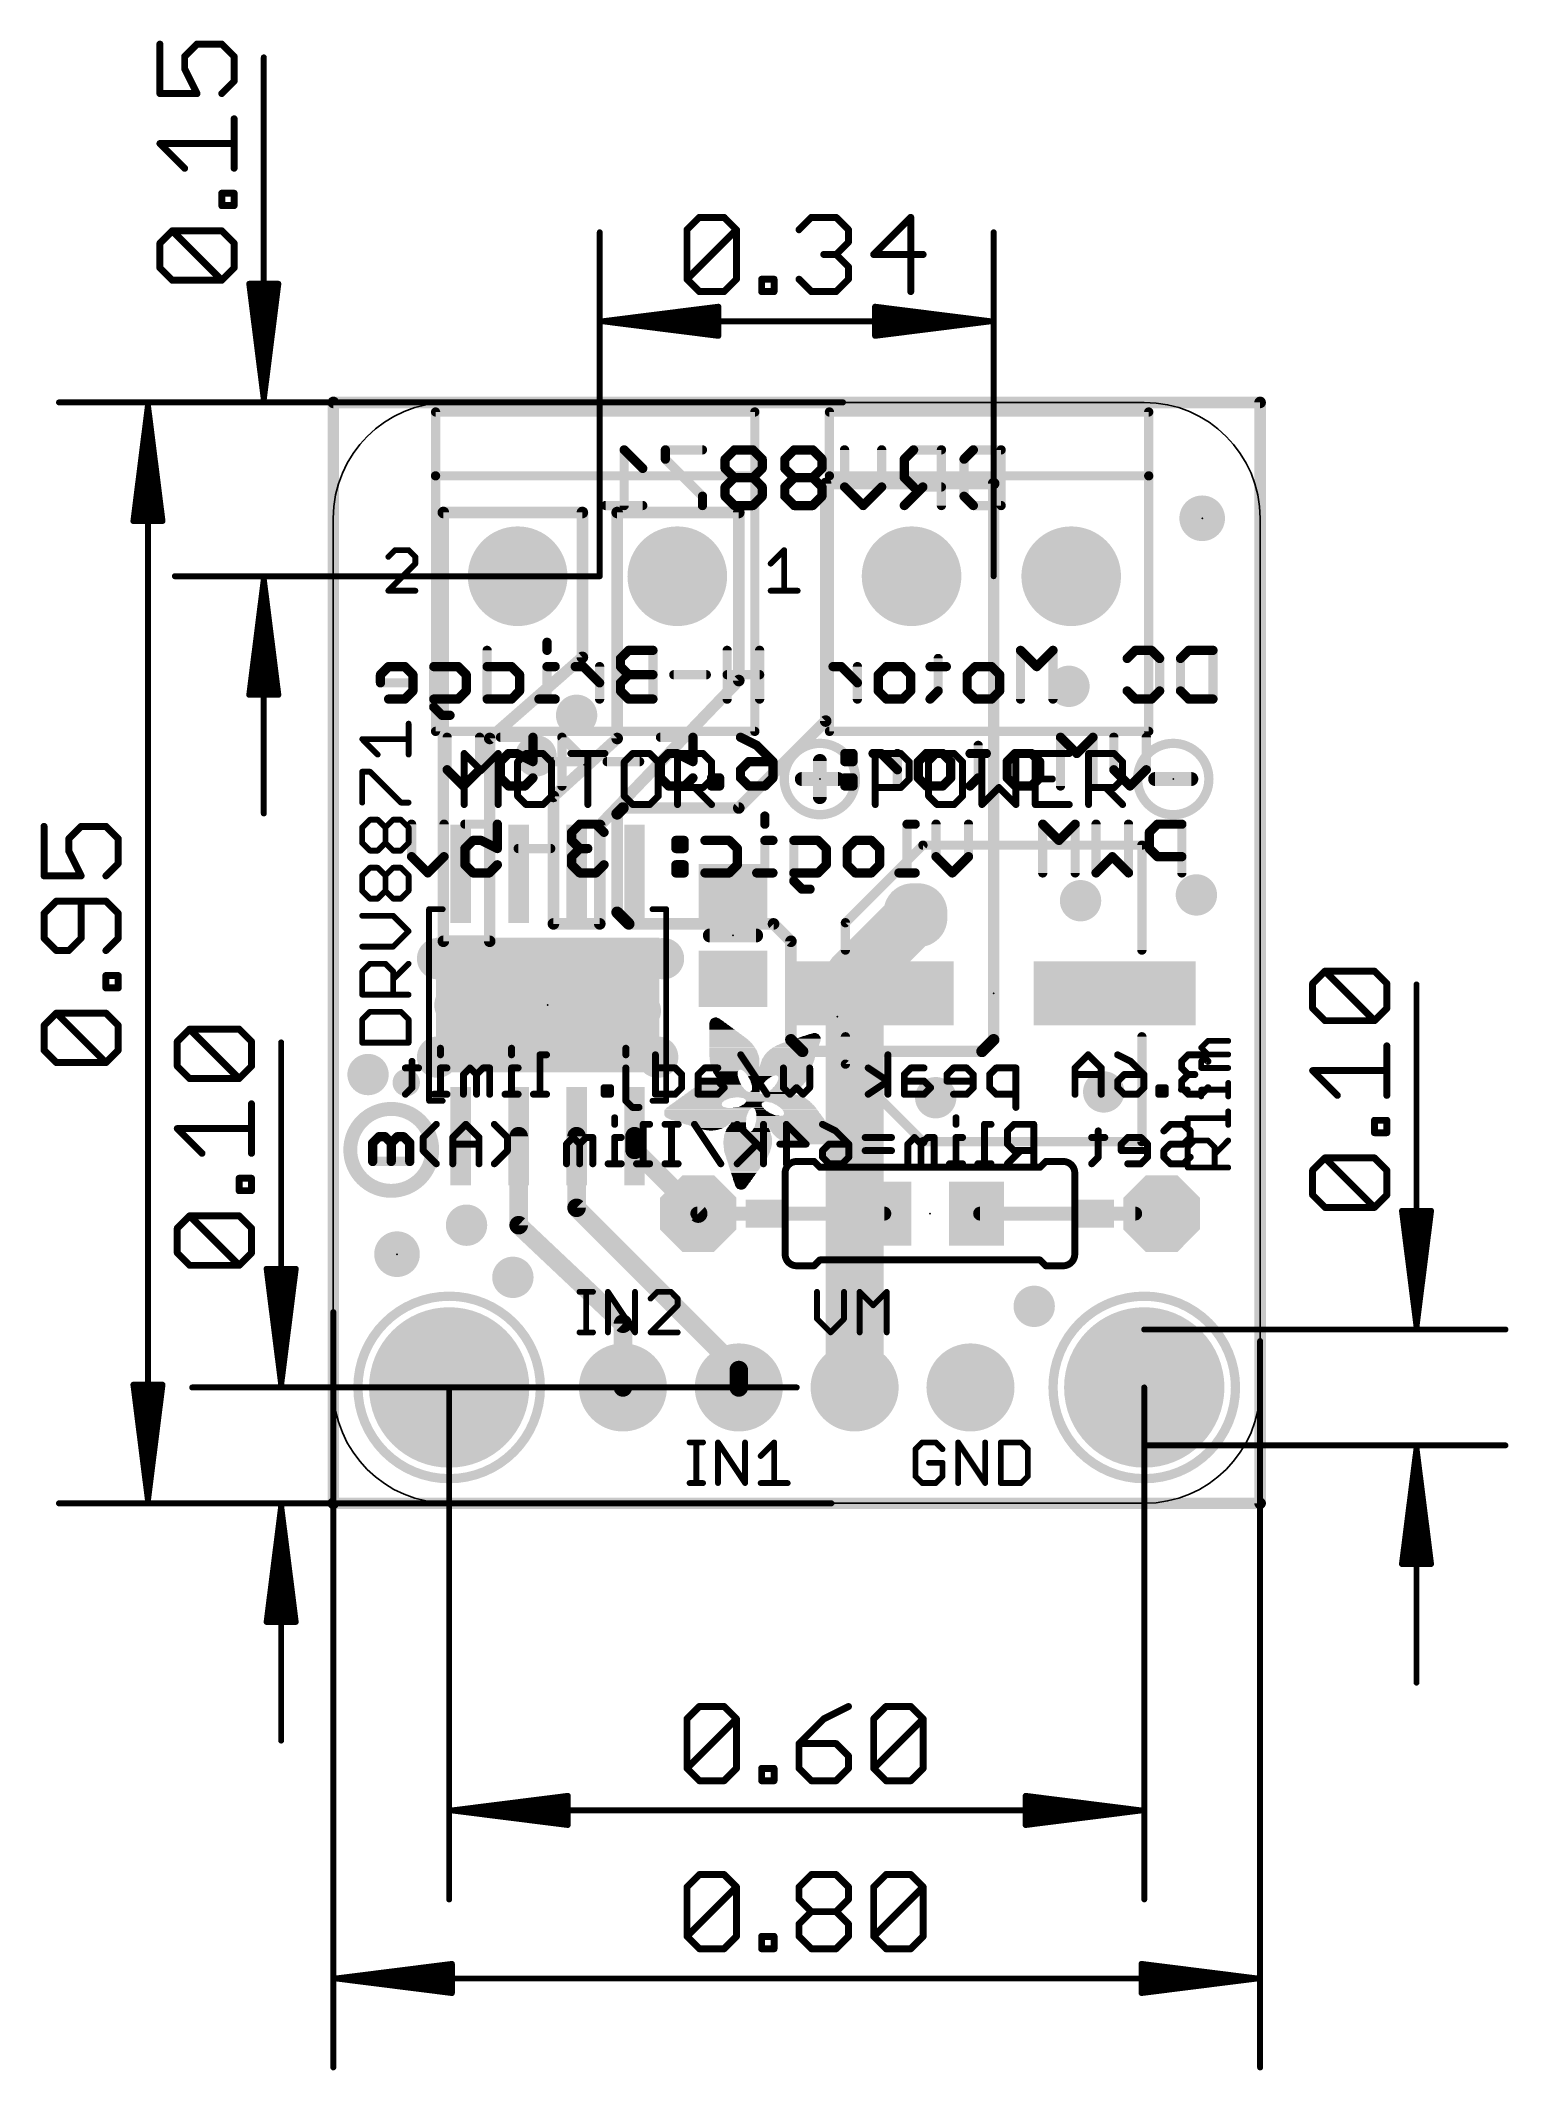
# Model space of a CAD drawing. Extents: x -6.4 to 25.8, y -12.4 to 32.1.
import ezdxf

# ---------------------------------------------------------------- set-up
doc = ezdxf.new("R2010")
doc.units = 0
for name, color, linetype in [('1', 12, 'CONTINUOUS'), ('16', 132, 'CONTINUOUS'), ('17', 110, 'CONTINUOUS'), ('18', 110, 'CONTINUOUS'), ('20', 53, 'CONTINUOUS'), ('21', 40, 'CONTINUOUS'), ('22', 6, 'CONTINUOUS'), ('23', 53, 'CONTINUOUS'), ('47', 253, 'CONTINUOUS')]:
    doc.layers.add(name, color=color, linetype=linetype)

# ---------------------------------------------------------------- blocks, each defined once
blk = doc.blocks.new('RECT')
blk.add_solid([(-0.5, -0.5), (0.5, -0.5), (-0.5, 0.5), (0.5, 0.5)])
blk = doc.blocks.new('PIE')
at = {"const_width": 0.5}
blk.add_lwpolyline([(0, -0.25, 1), (0, 0.25, 1), (0, -0.25)], format="xyb", dxfattribs=at)
blk = doc.blocks.new('ROUNDP')
at = {"const_width": 0.5}
blk.add_lwpolyline([(0, -0.25, 1), (0, 0.25, 1), (0, -0.25)], format="xyb", dxfattribs=at)
blk = doc.blocks.new('OCTAGONP')
at = {"const_width": 0.5}
blk.add_lwpolyline([(-0.25, -0.1036), (-0.25, 0.1036), (-0.1036, 0.25), (0.1036, 0.25), (0.25, 0.1036), (0.25, -0.1036), (0.1036, -0.25), (-0.1036, -0.25), (-0.25, -0.1036), (-0.25, 0.1036)], dxfattribs=at)
blk = doc.blocks.new('ROUNDV')
at = {"const_width": 0.5}
blk.add_lwpolyline([(0, -0.25, 1), (0, 0.25, 1), (0, -0.25)], format="xyb", dxfattribs=at)

msp = doc.modelspace()

# ---------------------------------------------------------------- linework, layer by layer
at = {"layer": '1'}
for points, const_width in [([(0, 24.13), (0, 0)], 0.254), ([(20.32, 24.13), (0, 24.13)], 0.254), ([(20.32, 0), (20.32, 24.13)], 0.254), ([(10.795, 22.352), (10.795, 17.145)], 0.254), ([(14.478, 22.352), (10.795, 22.352)], 0.254), ([(14.478, 10.16), (14.478, 22.352)], 0.254), ([(2.413, 12.319), (2.413, 21.717)], 0.254), ([(2.413, 21.717), (5.461, 21.717)], 0.254), ([(5.461, 21.717), (5.461, 18.542)], 0.254), ([(6.223, 16.764), (6.223, 21.717)], 0.254), ([(6.223, 21.717), (8.89, 21.717)], 0.254), ([(8.89, 21.717), (8.89, 18.034)], 0.254), ([(5.461, 18.542), (3.429, 16.764)], 0.254), ([(8.89, 18.034), (5.842, 14.859)], 0.254), ([(10.795, 17.145), (8.89, 15.24)], 0.254), ([(3.429, 16.764), (3.429, 12.319)], 0.254), ([(4.826, 15.494), (6.223, 16.764)], 0.254), ([(4.826, 12.7), (4.826, 15.494)], 0.254), ([(6.35, 15.24), (6.223, 15.113)], 0.254), ([(6.223, 15.113), (6.223, 12.954)], 0.254), ([(8.89, 15.24), (6.35, 15.24)], 0.254), ([(5.842, 14.859), (5.842, 12.7)], 0.254), ([(12.827, 12.827), (12.7, 12.954)], 1.27), ([(12.827, 12.954), (12.827, 12.827)], 1.27), ([(6.223, 12.954), (6.477, 12.7)], 0.254), ([(5.842, 12.7), (4.826, 12.7)], 0.254), ([(6.477, 12.7), (9.652, 12.7)], 0.254), ([(9.652, 12.7), (10.033, 12.319)], 0.254), ([(3.429, 12.319), (2.413, 12.319)], 0.254), ([(10.033, 12.319), (10.033, 10.16)], 0.254), ([(10.033, 10.16), (10.287, 9.906)], 0.254), ([(14.224, 9.906), (14.478, 10.16)], 0.254), ([(10.287, 9.906), (14.224, 9.906)], 0.254), ([(4.064, 6.096), (4.064, 8.047)], 0.4064), ([(5.334, 6.477), (5.334, 8.047)], 0.4064), ([(6.604, 8.047), (6.604, 7.747)], 0.4064), ([(6.604, 7.747), (8.001, 6.35)], 0.4064), ([(8.89, 2.921), (5.334, 6.477)], 0.4064), ([(6.35, 3.937), (4.064, 6.096)], 0.4064), ([(12.081, 6.35), (7.981, 6.35)], 0.3048), ([(17.581, 6.35), (14.181, 6.35)], 0.3048), ([(6.35, 2.54), (6.35, 3.937)], 0.4064), ([(8.89, 2.54), (8.89, 2.921)], 0.4064), ([(0, 0), (20.32, 0)], 0.254)]:
    msp.add_lwpolyline(points, dxfattribs=dict(at, const_width=const_width))
for points, const_width in [([(0.0635, 24.13, 1), (-0.0635, 24.13)], 0.127), ([(0, 24.1935, 1), (0, 24.0665)], 0.127), ([(20.3835, 24.13, 1), (20.2565, 24.13)], 0.127), ([(20.32, 24.0665, 1), (20.32, 24.1935)], 0.127), ([(10.8585, 22.352, 1), (10.7315, 22.352)], 0.127), ([(10.795, 22.4155, 1), (10.795, 22.2885)], 0.127), ([(14.5415, 22.352, 1), (14.4145, 22.352)], 0.127), ([(14.478, 22.2885, 1), (14.478, 22.4155)], 0.127), ([(2.4765, 21.717, 1), (2.3495, 21.717)], 0.127), ([(2.413, 21.7805, 1), (2.413, 21.6535)], 0.127), ([(5.5245, 21.717, 1), (5.3975, 21.717)], 0.127), ([(5.461, 21.6535, 1), (5.461, 21.7805)], 0.127), ([(6.2865, 21.717, 1), (6.1595, 21.717)], 0.127), ([(6.223, 21.7805, 1), (6.223, 21.6535)], 0.127), ([(8.9535, 21.717, 1), (8.8265, 21.717)], 0.127), ([(8.89, 21.6535, 1), (8.89, 21.7805)], 0.127), ([(5.3975, 18.542, 1), (5.5245, 18.542)], 0.127), ([(5.5028, 18.4942, 1), (5.4192, 18.5898)], 0.127), ([(8.8265, 18.034, 1), (8.9535, 18.034)], 0.127), ([(8.9358, 17.99, 1), (8.8442, 18.078)], 0.127), ([(10.7315, 17.145, 1), (10.8585, 17.145)], 0.127), ([(10.8399, 17.1001, 1), (10.7501, 17.1899)], 0.127), ([(3.4925, 16.764, 1), (3.3655, 16.764)], 0.127), ([(3.3872, 16.8118, 1), (3.4708, 16.7162)], 0.127), ([(6.1595, 16.764, 1), (6.2865, 16.764)], 0.127), ([(6.2657, 16.717, 1), (6.1803, 16.811)], 0.127), ([(4.8895, 15.494, 1), (4.7625, 15.494)], 0.127), ([(4.7833, 15.541, 1), (4.8687, 15.447)], 0.127), ([(6.2865, 15.113, 1), (6.1595, 15.113)], 0.127), ([(6.1781, 15.1579, 1), (6.2679, 15.0681)], 0.127), ([(6.35, 15.3035, 1), (6.35, 15.1765)], 0.127), ([(6.3949, 15.1951, 1), (6.3051, 15.2849)], 0.127), ([(8.8451, 15.2849, 1), (8.9349, 15.1951)], 0.127), ([(8.89, 15.1765, 1), (8.89, 15.3035)], 0.127), ([(5.9055, 14.859, 1), (5.7785, 14.859)], 0.127), ([(5.7962, 14.903, 1), (5.8878, 14.815)], 0.127), ([(12.9245, 13.1785, 1), (12.4755, 12.7295)], 0.635), ([(13.1445, 12.954, 1), (12.5095, 12.954)], 0.635), ([(12.6025, 12.6025, 1), (13.0515, 13.0515)], 0.635), ([(6.2679, 12.9989, 1), (6.1781, 12.9091)], 0.127), ([(6.1595, 12.954, 1), (6.2865, 12.954)], 0.127), ([(12.5095, 12.827, 1), (13.1445, 12.827)], 0.635), ([(4.826, 12.7635, 1), (4.826, 12.6365)], 0.127), ([(4.7625, 12.7, 1), (4.8895, 12.7)], 0.127), ([(5.7785, 12.7, 1), (5.9055, 12.7)], 0.127), ([(5.842, 12.6365, 1), (5.842, 12.7635)], 0.127), ([(6.477, 12.7635, 1), (6.477, 12.6365)], 0.127), ([(6.4321, 12.6551, 1), (6.5219, 12.7449)], 0.127), ([(9.6969, 12.7449, 1), (9.6071, 12.6551)], 0.127), ([(9.652, 12.6365, 1), (9.652, 12.7635)], 0.127), ([(2.413, 12.3825, 1), (2.413, 12.2555)], 0.127), ([(2.3495, 12.319, 1), (2.4765, 12.319)], 0.127), ([(3.3655, 12.319, 1), (3.4925, 12.319)], 0.127), ([(3.429, 12.2555, 1), (3.429, 12.3825)], 0.127), ([(10.0965, 12.319, 1), (9.9695, 12.319)], 0.127), ([(9.9881, 12.2741, 1), (10.0779, 12.3639)], 0.127), ([(10.0779, 10.2049, 1), (9.9881, 10.1151)], 0.127), ([(14.5229, 10.1151, 1), (14.4331, 10.2049)], 0.127), ([(9.9695, 10.16, 1), (10.0965, 10.16)], 0.127), ([(10.287, 9.9695, 1), (10.287, 9.8425)], 0.127), ([(10.2421, 9.8611, 1), (10.3319, 9.9509)], 0.127), ([(14.1791, 9.9509, 1), (14.2689, 9.8611)], 0.127), ([(14.224, 9.8425, 1), (14.224, 9.9695)], 0.127), ([(14.4145, 10.16, 1), (14.5415, 10.16)], 0.127), ([(4.1656, 8.047, 1), (3.9624, 8.047)], 0.2032), ([(5.4356, 8.047, 1), (5.2324, 8.047)], 0.2032), ([(6.7056, 8.047, 1), (6.5024, 8.047)], 0.2032), ([(6.5024, 7.747, 1), (6.7056, 7.747)], 0.2032), ([(6.6758, 7.8188, 1), (6.5322, 7.6752)], 0.2032), ([(5.4058, 6.5488, 1), (5.2622, 6.4052)], 0.2032), ([(4.1338, 6.1699, 1), (3.9942, 6.0221)], 0.2032), ([(5.2324, 6.477, 1), (5.4356, 6.477)], 0.2032), ([(7.9292, 6.2782, 1), (8.0728, 6.4218)], 0.2032), ([(7.981, 6.4262, 1), (7.981, 6.2738)], 0.1524), ([(12.081, 6.2738, 1), (12.081, 6.4262)], 0.1524), ([(14.181, 6.4262, 1), (14.181, 6.2738)], 0.1524), ([(17.581, 6.2738, 1), (17.581, 6.4262)], 0.1524), ([(3.9624, 6.096, 1), (4.1656, 6.096)], 0.2032), ([(6.4516, 3.937, 1), (6.2484, 3.937)], 0.2032), ([(6.2802, 3.8631, 1), (6.4198, 4.0109)], 0.2032), ([(8.9916, 2.921, 1), (8.7884, 2.921)], 0.2032), ([(8.8182, 2.8492, 1), (8.9618, 2.9928)], 0.2032), ([(6.2484, 2.54, 1), (6.4516, 2.54)], 0.2032), ([(8.7884, 2.54, 1), (8.9916, 2.54)], 0.2032), ([(0, 0.0635, 1), (0, -0.0635)], 0.127), ([(-0.0635, 0, 1), (0.0635, 0)], 0.127), ([(20.2565, 0, 1), (20.3835, 0)], 0.127), ([(20.32, -0.0635, 1), (20.32, 0.0635)], 0.127)]:
    msp.add_lwpolyline(points, format="xyb", dxfattribs=dict(at, const_width=const_width))
at = {"layer": '16'}
for points, const_width in [([(0, 24.13), (0, 0)], 0.254), ([(20.32, 24.13), (0, 24.13)], 0.254), ([(20.32, 0), (20.32, 24.13)], 0.254), ([(11.43, 11.557), (12.827, 12.954)], 1.27), ([(11.43, 2.54), (11.43, 11.557)], 1.27), ([(0, 0), (20.32, 0)], 0.254)]:
    msp.add_lwpolyline(points, dxfattribs=dict(at, const_width=const_width))
for points, const_width in [([(0.0635, 24.13, 1), (-0.0635, 24.13)], 0.127), ([(0, 24.1935, 1), (0, 24.0665)], 0.127), ([(20.3835, 24.13, 1), (20.2565, 24.13)], 0.127), ([(20.32, 24.0665, 1), (20.32, 24.1935)], 0.127), ([(13.0515, 12.7295, 1), (12.6025, 13.1785)], 0.635), ([(11.7475, 11.557, 1), (11.1125, 11.557)], 0.635), ([(11.2055, 11.7815, 1), (11.6545, 11.3325)], 0.635), ([(11.1125, 2.54, 1), (11.7475, 2.54)], 0.635), ([(0, 0.0635, 1), (0, -0.0635)], 0.127), ([(-0.0635, 0, 1), (0.0635, 0)], 0.127), ([(20.2565, 0, 1), (20.3835, 0)], 0.127), ([(20.32, -0.0635, 1), (20.32, 0.0635)], 0.127)]:
    msp.add_lwpolyline(points, format="xyb", dxfattribs=dict(at, const_width=const_width))
at = {"layer": '20'}
for p, q in [((2.54, 24.13), (17.78, 24.13)), ((0, 2.54), (0, 21.59)), ((20.32, 21.59), (20.32, 2.54)), ((17.78, 0), (2.54, 0))]:
    msp.add_line(p, q, dxfattribs=at)
for centre, start, end in [((2.54, 21.59), 90, 180), ((17.78, 21.59), 0, 90), ((2.54, 2.54), 180, 270), ((17.78, 2.54), 270, 0)]:
    msp.add_arc(centre, 2.54, start, end, dxfattribs=at)
at = {"layer": '21'}
for points, const_width in [([(9.242, 23.92), (2.242, 23.92)], 0.2032), ([(2.242, 23.92), (2.242, 22.52)], 0.2032), ([(9.242, 22.52), (9.242, 23.92)], 0.2032), ([(17.878, 23.92), (10.878, 23.92)], 0.2032), ([(10.878, 23.92), (10.878, 22.52)], 0.2032), ([(17.878, 22.52), (17.878, 23.92)], 0.2032), ([(2.242, 22.52), (2.242, 16.92)], 0.2032), ([(9.242, 22.52), (2.242, 22.52)], 0.2032), ([(9.242, 16.92), (9.242, 22.52)], 0.2032), ([(10.878, 22.52), (10.878, 16.92)], 0.2032), ([(17.878, 22.52), (10.878, 22.52)], 0.2032), ([(17.878, 16.92), (17.878, 22.52)], 0.2032), ([(1.3548, 20.8923), (1.2065, 20.744)], 0.127), ([(1.6514, 20.8923), (1.3548, 20.8923)], 0.127), ([(1.7997, 20.744), (1.6514, 20.8923)], 0.127), ([(9.5885, 20.5957), (9.8851, 20.8923)], 0.127), ([(9.8851, 20.8923), (9.8851, 20.0025)], 0.127), ([(1.2065, 20.0025), (1.7997, 20.5957)], 0.127), ([(1.7997, 20.5957), (1.7997, 20.744)], 0.127), ([(1.7997, 20.0025), (1.2065, 20.0025)], 0.127), ([(9.5885, 20.0025), (10.1817, 20.0025)], 0.127), ([(1.651, 16.4107), (1.651, 17.0886)], 0.127), ([(2.242, 16.92), (9.242, 16.92)], 0.2032), ([(10.878, 16.92), (17.878, 16.92)], 0.2032), ([(0.9731, 16.4107), (0.6341, 16.7496)], 0.127), ([(0.6341, 16.7496), (1.651, 16.7496)], 0.127), ([(2.8702, 15.3162), (2.8702, 16.4348)], 0.1524), ([(2.8702, 16.4348), (3.2431, 16.0619)], 0.1524), ([(3.2431, 16.0619), (3.6159, 16.4348)], 0.1524), ([(3.6159, 16.4348), (3.6159, 15.3162)], 0.1524), ([(4.226, 16.4348), (4.0396, 16.2483)], 0.1524), ([(4.5989, 16.4348), (4.226, 16.4348)], 0.1524), ([(4.7853, 16.2483), (4.5989, 16.4348)], 0.1524), ([(5.209, 16.4348), (5.9547, 16.4348)], 0.1524), ([(5.5818, 15.3162), (5.5818, 16.4348)], 0.1524), ([(6.5648, 16.4348), (6.3784, 16.2483)], 0.1524), ([(6.9377, 16.4348), (6.5648, 16.4348)], 0.1524), ([(7.1241, 16.2483), (6.9377, 16.4348)], 0.1524), ([(7.5478, 15.3162), (7.5478, 16.4348)], 0.1524), ([(7.5478, 16.4348), (8.1071, 16.4348)], 0.1524), ([(8.1071, 16.4348), (8.2935, 16.2483)], 0.1524), ([(11.8822, 15.3162), (11.8822, 16.4348)], 0.1524), ([(11.8822, 16.4348), (12.4415, 16.4348)], 0.1524), ([(12.4415, 16.4348), (12.6279, 16.2483)], 0.1524), ([(13.238, 16.4348), (13.0516, 16.2483)], 0.1524), ([(13.6109, 16.4348), (13.238, 16.4348)], 0.1524), ([(13.7973, 16.2483), (13.6109, 16.4348)], 0.1524), ([(14.221, 16.4348), (14.221, 15.3162)], 0.1524), ([(14.9667, 15.3162), (14.9667, 16.4348)], 0.1524), ([(16.1361, 16.4348), (15.3904, 16.4348)], 0.1524), ([(15.3904, 16.4348), (15.3904, 15.3162)], 0.1524), ([(16.5598, 15.3162), (16.5598, 16.4348)], 0.1524), ([(16.5598, 16.4348), (17.1191, 16.4348)], 0.1524), ([(17.1191, 16.4348), (17.3055, 16.2483)], 0.1524), ([(0.6341, 15.3582), (0.6341, 16.0361)], 0.127), ([(0.6341, 16.0361), (0.8036, 16.0361)], 0.127), ([(0.8036, 16.0361), (1.4815, 15.3582)], 0.127), ([(4.0396, 16.2483), (4.0396, 15.5026)], 0.1524), ([(4.7853, 15.5026), (4.7853, 16.2483)], 0.1524), ([(6.3784, 16.2483), (6.3784, 15.5026)], 0.1524), ([(7.1241, 15.5026), (7.1241, 16.2483)], 0.1524), ([(8.2935, 16.2483), (8.2935, 15.8755)], 0.1524), ([(10.2712, 15.875), (11.0648, 15.875)], 0.3048), ([(10.668, 16.2718), (10.668, 15.4781)], 0.3048), ([(12.6279, 16.2483), (12.6279, 15.8755)], 0.1524), ([(13.0516, 16.2483), (13.0516, 15.5026)], 0.1524), ([(13.7973, 15.5026), (13.7973, 16.2483)], 0.1524), ([(17.3055, 16.2483), (17.3055, 15.8755)], 0.1524), ([(18.0182, 15.875), (18.8119, 15.875)], 0.3048), ([(4.0396, 15.5026), (4.226, 15.3162)], 0.1524), ([(4.5989, 15.3162), (4.7853, 15.5026)], 0.1524), ([(6.3784, 15.5026), (6.5648, 15.3162)], 0.1524), ([(6.9377, 15.3162), (7.1241, 15.5026)], 0.1524), ([(8.1071, 15.689), (7.5478, 15.689)], 0.1524), ([(7.9206, 15.689), (8.2935, 15.3162)], 0.1524), ([(8.2935, 15.8755), (8.1071, 15.689)], 0.1524), ([(12.4415, 15.689), (11.8822, 15.689)], 0.1524), ([(12.6279, 15.8755), (12.4415, 15.689)], 0.1524), ([(13.0516, 15.5026), (13.238, 15.3162)], 0.1524), ([(13.6109, 15.3162), (13.7973, 15.5026)], 0.1524), ([(14.221, 15.3162), (14.5938, 15.689)], 0.1524), ([(14.5938, 15.689), (14.9667, 15.3162)], 0.1524), ([(15.3904, 15.8755), (15.7632, 15.8755)], 0.1524), ([(17.1191, 15.689), (16.5598, 15.689)], 0.1524), ([(16.9326, 15.689), (17.3055, 15.3162)], 0.1524), ([(17.3055, 15.8755), (17.1191, 15.689)], 0.1524), ([(1.4815, 15.3582), (1.651, 15.3582)], 0.127), ([(4.226, 15.3162), (4.5989, 15.3162)], 0.1524), ([(6.5648, 15.3162), (6.9377, 15.3162)], 0.1524), ([(13.238, 15.3162), (13.6109, 15.3162)], 0.1524), ([(15.3904, 15.3162), (16.1361, 15.3162)], 0.1524), ([(0.6341, 14.8142), (0.8036, 14.9836)], 0.127), ([(0.6341, 14.4752), (0.6341, 14.8142)], 0.127), ([(0.8036, 14.9836), (0.9731, 14.9836)], 0.127), ([(0.9731, 14.9836), (1.1426, 14.8142)], 0.127), ([(1.1426, 14.8142), (1.312, 14.9836)], 0.127), ([(1.1426, 14.4752), (1.1426, 14.8142)], 0.127), ([(1.312, 14.9836), (1.4815, 14.9836)], 0.127), ([(1.4815, 14.9836), (1.651, 14.8142)], 0.127), ([(1.651, 14.8142), (1.651, 14.4752)], 0.127), ([(0.8036, 14.3057), (0.6341, 14.4752)], 0.127), ([(0.9731, 14.3057), (0.8036, 14.3057)], 0.127), ([(1.1426, 14.4752), (0.9731, 14.3057)], 0.127), ([(1.312, 14.3057), (1.1426, 14.4752)], 0.127), ([(1.4815, 14.3057), (1.312, 14.3057)], 0.127), ([(1.651, 14.4752), (1.4815, 14.3057)], 0.127), ([(11.228, 12.726), (12.928, 14.426)], 0.2032), ([(12.928, 14.426), (17.728, 14.426)], 0.2032), ([(17.728, 14.426), (17.728, 12.126)], 0.2032), ([(0.6341, 13.7617), (0.8036, 13.9312)], 0.127), ([(0.6341, 13.4228), (0.6341, 13.7617)], 0.127), ([(0.8036, 13.9312), (0.9731, 13.9312)], 0.127), ([(0.9731, 13.9312), (1.1426, 13.7617)], 0.127), ([(1.1426, 13.7617), (1.312, 13.9312)], 0.127), ([(1.1426, 13.4228), (1.1426, 13.7617)], 0.127), ([(1.312, 13.9312), (1.4815, 13.9312)], 0.127), ([(1.4815, 13.9312), (1.651, 13.7617)], 0.127), ([(1.651, 13.7617), (1.651, 13.4228)], 0.127), ([(0.8036, 13.2533), (0.6341, 13.4228)], 0.127), ([(1.1426, 13.4228), (0.9731, 13.2533)], 0.127), ([(1.312, 13.2533), (1.1426, 13.4228)], 0.127), ([(1.651, 13.4228), (1.4815, 13.2533)], 0.127), ([(1.312, 12.8787), (0.6341, 12.8787)], 0.127), ([(0.9731, 13.2533), (0.8036, 13.2533)], 0.127), ([(1.4815, 13.2533), (1.312, 13.2533)], 0.127), ([(1.651, 12.5398), (1.312, 12.8787)], 0.127), ([(2.399, 13.022), (2.099, 13.022)], 0.127), ([(2.099, 13.022), (2.099, 8.822)], 0.127), ([(6.999, 13.022), (7.299, 13.022)], 0.127), ([(7.299, 13.022), (7.299, 8.822)], 0.127), ([(1.312, 12.2008), (1.651, 12.5398)], 0.127), ([(9.271, 12.446), (8.255, 12.446)], 0.3048), ([(11.228, 12.126), (11.228, 12.726)], 0.2032), ([(0.6341, 12.2008), (1.312, 12.2008)], 0.127), ([(0.6341, 11.6568), (0.8036, 11.8263)], 0.127), ([(0.6341, 11.1484), (0.6341, 11.6568)], 0.127), ([(0.8036, 11.8263), (1.1426, 11.8263)], 0.127), ([(1.1426, 11.8263), (1.312, 11.6568)], 0.127), ([(1.312, 11.4873), (1.651, 11.8263)], 0.127), ([(1.312, 11.6568), (1.312, 11.1484)], 0.127), ([(1.651, 11.1484), (0.6341, 11.1484)], 0.127), ([(0.8036, 10.7738), (0.6341, 10.6043)], 0.127), ([(1.4815, 10.7738), (0.8036, 10.7738)], 0.127), ([(1.651, 10.6043), (1.4815, 10.7738)], 0.127), ([(0.6341, 10.6043), (0.6341, 10.0959)], 0.127), ([(1.651, 10.0959), (1.651, 10.6043)], 0.127), ([(11.228, 9.626), (11.228, 10.226)], 0.2032), ([(17.728, 10.226), (17.728, 7.926)], 0.2032), ([(0.6341, 10.0959), (1.651, 10.0959)], 0.127), ([(19.0283, 9.9869), (19.1766, 10.1352)], 0.127), ([(19.1766, 9.8386), (19.0283, 9.9869)], 0.127), ([(19.0283, 9.6903), (19.1766, 9.8386)], 0.127), ([(19.1766, 10.1352), (19.6215, 10.1352)], 0.127), ([(19.1766, 9.8386), (19.6215, 9.8386)], 0.127), ([(12.928, 7.926), (11.228, 9.626)], 0.2032), ([(19.0283, 9.542), (19.0283, 9.6903)], 0.127), ([(19.6215, 9.542), (19.0283, 9.542)], 0.127), ([(18.5834, 9.0666), (18.7317, 9.0666)], 0.127), ([(19.0283, 8.9183), (19.0283, 9.0666)], 0.127), ([(19.0283, 9.0666), (19.6215, 9.0666)], 0.127), ([(19.6215, 8.9183), (19.6215, 9.2149)], 0.127), ([(2.099, 8.822), (2.399, 8.822)], 0.127), ([(7.299, 8.822), (6.999, 8.822)], 0.127), ([(18.7317, 8.2946), (18.7317, 8.4429)], 0.127), ([(18.7317, 8.4429), (19.6215, 8.4429)], 0.127), ([(19.6215, 8.2946), (19.6215, 8.5912)], 0.127), ([(0.8629, 7.8997), (0.9985, 8.0353)], 0.2032), ([(0.9985, 8.0353), (1.1341, 8.0353)], 0.2032), ([(1.1341, 8.0353), (1.2697, 7.8997)], 0.2032), ([(1.2697, 7.8997), (1.4052, 8.0353)], 0.2032), ([(1.4052, 8.0353), (1.5408, 8.0353)], 0.2032), ([(1.5408, 8.0353), (1.6764, 7.8997)], 0.2032), ([(17.728, 7.926), (12.928, 7.926)], 0.2032), ([(18.7317, 7.804), (18.88, 7.9523)], 0.127), ([(18.88, 7.9523), (19.1766, 7.9523)], 0.127), ([(19.1766, 7.9523), (19.3249, 7.804)], 0.127), ([(19.3249, 7.6557), (19.6215, 7.9523)], 0.127), ([(0.8629, 7.493), (0.8629, 7.8997)], 0.2032), ([(1.6764, 7.493), (0.8629, 7.493)], 0.2032), ([(1.2697, 7.493), (1.2697, 7.8997)], 0.2032), ([(1.6764, 7.8997), (1.6764, 7.493)], 0.2032), ([(10.16, 7.493), (10.541, 7.493)], 0.1524), ([(10.668, 7.366), (10.541, 7.493)], 0.1524), ([(15.494, 7.366), (15.621, 7.493)], 0.1524), ([(16.002, 7.493), (15.621, 7.493)], 0.1524), ([(18.7317, 7.3591), (18.7317, 7.804)], 0.127), ([(19.3249, 7.804), (19.3249, 7.3591)], 0.127), ([(9.906, 7.239), (9.906, 5.461)], 0.1524), ([(10.668, 7.366), (15.494, 7.366)], 0.1524), ([(16.256, 7.239), (16.256, 5.461)], 0.1524), ([(19.6215, 7.3591), (18.7317, 7.3591)], 0.127), ([(10.668, 5.334), (10.541, 5.207)], 0.1524), ([(10.668, 5.334), (15.494, 5.334)], 0.1524), ([(15.494, 5.334), (15.621, 5.207)], 0.1524), ([(10.16, 5.207), (10.541, 5.207)], 0.1524), ([(16.002, 5.207), (15.621, 5.207)], 0.1524), ([(5.3975, 4.6363), (5.6941, 4.6363)], 0.127), ([(5.5458, 3.7465), (5.5458, 4.6363)], 0.127), ([(6.0212, 3.7465), (6.0212, 4.6363)], 0.127), ([(6.0212, 4.6363), (6.6143, 3.7465)], 0.127), ([(6.6143, 3.7465), (6.6143, 4.6363)], 0.127), ([(7.105, 4.6363), (6.9567, 4.488)], 0.127), ([(7.4016, 4.6363), (7.105, 4.6363)], 0.127), ([(7.5499, 4.488), (7.4016, 4.6363)], 0.127), ([(7.5499, 4.3397), (7.5499, 4.488)], 0.127), ([(10.6045, 4.6363), (10.6045, 4.0431)], 0.127), ([(11.1977, 4.0431), (11.1977, 4.6363)], 0.127), ([(11.54, 3.7465), (11.54, 4.6363)], 0.127), ([(11.54, 4.6363), (11.8366, 4.3397)], 0.127), ([(11.8366, 4.3397), (12.1332, 4.6363)], 0.127), ([(12.1332, 4.6363), (12.1332, 3.7465)], 0.127), ([(6.9567, 3.7465), (7.5499, 4.3397)], 0.127), ([(10.6045, 4.0431), (10.9011, 3.7465)], 0.127), ([(10.9011, 3.7465), (11.1977, 4.0431)], 0.127), ([(5.3975, 3.7465), (5.6941, 3.7465)], 0.127), ([(7.5499, 3.7465), (6.9567, 3.7465)], 0.127), ([(7.8105, 1.3343), (8.1071, 1.3343)], 0.127), ([(7.9588, 0.4445), (7.9588, 1.3343)], 0.127), ([(8.4342, 0.4445), (8.4342, 1.3343)], 0.127), ([(8.4342, 1.3343), (9.0274, 0.4445)], 0.127), ([(9.0274, 0.4445), (9.0274, 1.3343)], 0.127), ([(9.3697, 1.0377), (9.6663, 1.3343)], 0.127), ([(9.6663, 1.3343), (9.6663, 0.4445)], 0.127), ([(12.9118, 1.3343), (12.7635, 1.186)], 0.127), ([(13.2084, 1.3343), (12.9118, 1.3343)], 0.127), ([(13.3567, 1.186), (13.2084, 1.3343)], 0.127), ([(13.699, 0.4445), (13.699, 1.3343)], 0.127), ([(13.699, 1.3343), (14.2922, 0.4445)], 0.127), ([(14.2922, 0.4445), (14.2922, 1.3343)], 0.127), ([(14.6345, 1.3343), (14.6345, 0.4445)], 0.127), ([(15.0794, 1.3343), (14.6345, 1.3343)], 0.127), ([(15.2277, 1.186), (15.0794, 1.3343)], 0.127), ([(12.7635, 1.186), (12.7635, 0.5928)], 0.127), ([(13.3567, 0.8894), (13.0601, 0.8894)], 0.127), ([(13.3567, 0.5928), (13.3567, 0.8894)], 0.127), ([(15.2277, 0.5928), (15.2277, 1.186)], 0.127), ([(7.8105, 0.4445), (8.1071, 0.4445)], 0.127), ([(9.3697, 0.4445), (9.9629, 0.4445)], 0.127), ([(12.7635, 0.5928), (12.9118, 0.4445)], 0.127), ([(12.9118, 0.4445), (13.2084, 0.4445)], 0.127), ([(13.2084, 0.4445), (13.3567, 0.5928)], 0.127), ([(14.6345, 0.4445), (15.0794, 0.4445)], 0.127), ([(15.0794, 0.4445), (15.2277, 0.5928)], 0.127)]:
    msp.add_lwpolyline(points, dxfattribs=dict(at, const_width=const_width))
for points, const_width in [([(2.242, 23.9708, 1), (2.242, 23.8692)], 0.1016), ([(2.2928, 23.92, 1), (2.1912, 23.92)], 0.1016), ([(9.2928, 23.92, 1), (9.1912, 23.92)], 0.1016), ([(9.242, 23.8692, 1), (9.242, 23.9708)], 0.1016), ([(10.878, 23.9708, 1), (10.878, 23.8692)], 0.1016), ([(10.9288, 23.92, 1), (10.8272, 23.92)], 0.1016), ([(17.9288, 23.92, 1), (17.8272, 23.92)], 0.1016), ([(17.878, 23.8692, 1), (17.878, 23.9708)], 0.1016), ([(2.2928, 22.52, 1), (2.1912, 22.52)], 0.1016), ([(2.242, 22.5708, 1), (2.242, 22.4692)], 0.1016), ([(2.1912, 22.52, 1), (2.2928, 22.52)], 0.1016), ([(9.2928, 22.52, 1), (9.1912, 22.52)], 0.1016), ([(9.1912, 22.52, 1), (9.2928, 22.52)], 0.1016), ([(9.242, 22.4692, 1), (9.242, 22.5708)], 0.1016), ([(10.9288, 22.52, 1), (10.8272, 22.52)], 0.1016), ([(10.878, 22.5708, 1), (10.878, 22.4692)], 0.1016), ([(10.8272, 22.52, 1), (10.9288, 22.52)], 0.1016), ([(17.9288, 22.52, 1), (17.8272, 22.52)], 0.1016), ([(17.8272, 22.52, 1), (17.9288, 22.52)], 0.1016), ([(17.878, 22.4692, 1), (17.878, 22.5708)], 0.1016), ([(1.3548, 20.924, 1), (1.3548, 20.8605)], 0.0635), ([(1.3772, 20.8698, 1), (1.3323, 20.9147)], 0.0635), ([(1.6738, 20.9147, 1), (1.6289, 20.8698)], 0.0635), ([(1.6514, 20.8605, 1), (1.6514, 20.924)], 0.0635), ([(9.9168, 20.8923, 1), (9.8533, 20.8923)], 0.0635), ([(9.9075, 20.8698, 1), (9.8626, 20.9147)], 0.0635), ([(1.184, 20.7664, 1), (1.229, 20.7215)], 0.0635), ([(1.8314, 20.744, 1), (1.7679, 20.744)], 0.0635), ([(1.7679, 20.5957, 1), (1.8314, 20.5957)], 0.0635), ([(1.7772, 20.7215, 1), (1.8221, 20.7664)], 0.0635), ([(1.8221, 20.5732, 1), (1.7772, 20.6181)], 0.0635), ([(9.566, 20.6181, 1), (9.611, 20.5732)], 0.0635), ([(1.184, 20.025, 1), (1.229, 19.98)], 0.0635), ([(1.2065, 20.0343, 1), (1.2065, 19.9708)], 0.0635), ([(1.7997, 19.9708, 1), (1.7997, 20.0343)], 0.0635), ([(9.5885, 20.0343, 1), (9.5885, 19.9708)], 0.0635), ([(9.8533, 20.0025, 1), (9.9168, 20.0025)], 0.0635), ([(10.1817, 19.9708, 1), (10.1817, 20.0343)], 0.0635), ([(1.6827, 17.0886, 1), (1.6193, 17.0886)], 0.0635), ([(2.242, 16.9708, 1), (2.242, 16.8692)], 0.1016), ([(2.1912, 16.92, 1), (2.2928, 16.92)], 0.1016), ([(9.1912, 16.92, 1), (9.2928, 16.92)], 0.1016), ([(9.242, 16.8692, 1), (9.242, 16.9708)], 0.1016), ([(10.878, 16.9708, 1), (10.878, 16.8692)], 0.1016), ([(10.8272, 16.92, 1), (10.9288, 16.92)], 0.1016), ([(17.8272, 16.92, 1), (17.9288, 16.92)], 0.1016), ([(17.878, 16.8692, 1), (17.878, 16.9708)], 0.1016), ([(0.6341, 16.7814, 1), (0.6341, 16.7179)], 0.0635), ([(0.6566, 16.7721, 1), (0.6117, 16.7272)], 0.0635), ([(0.9506, 16.3882, 1), (0.9955, 16.4331)], 0.0635), ([(1.651, 16.7179, 1), (1.651, 16.7814)], 0.0635), ([(2.9083, 16.4348, 1), (2.8321, 16.4348)], 0.0762), ([(2.8971, 16.4617, 1), (2.8433, 16.4078)], 0.0762), ([(3.654, 16.4348, 1), (3.5778, 16.4348)], 0.0762), ([(3.6428, 16.4078, 1), (3.589, 16.4617)], 0.0762), ([(4.226, 16.4729, 1), (4.226, 16.3967)], 0.0762), ([(4.253, 16.4078, 1), (4.1991, 16.4617)], 0.0762), ([(4.6258, 16.4617, 1), (4.5719, 16.4078)], 0.0762), ([(4.5989, 16.3967, 1), (4.5989, 16.4729)], 0.0762), ([(5.209, 16.4729, 1), (5.209, 16.3967)], 0.0762), ([(5.6199, 16.4348, 1), (5.5437, 16.4348)], 0.0762), ([(5.9547, 16.3967, 1), (5.9547, 16.4729)], 0.0762), ([(6.5648, 16.4729, 1), (6.5648, 16.3967)], 0.0762), ([(6.5918, 16.4078, 1), (6.5379, 16.4617)], 0.0762), ([(6.9646, 16.4617, 1), (6.9107, 16.4078)], 0.0762), ([(6.9377, 16.3967, 1), (6.9377, 16.4729)], 0.0762), ([(7.5859, 16.4348, 1), (7.5097, 16.4348)], 0.0762), ([(7.5478, 16.4729, 1), (7.5478, 16.3967)], 0.0762), ([(8.134, 16.4617, 1), (8.0801, 16.4078)], 0.0762), ([(8.1071, 16.3967, 1), (8.1071, 16.4729)], 0.0762), ([(10.668, 15.0933, 1), (10.668, 16.6567, 1), (10.668, 15.0933)], 0.2032), ([(11.9203, 16.4348, 1), (11.8441, 16.4348)], 0.0762), ([(11.8822, 16.4729, 1), (11.8822, 16.3967)], 0.0762), ([(12.4684, 16.4617, 1), (12.4145, 16.4078)], 0.0762), ([(12.4415, 16.3967, 1), (12.4415, 16.4729)], 0.0762), ([(13.238, 16.4729, 1), (13.238, 16.3967)], 0.0762), ([(13.265, 16.4078, 1), (13.2111, 16.4617)], 0.0762), ([(13.6378, 16.4617, 1), (13.5839, 16.4078)], 0.0762), ([(13.6109, 16.3967, 1), (13.6109, 16.4729)], 0.0762), ([(14.2591, 16.4348, 1), (14.1829, 16.4348)], 0.0762), ([(15.0048, 16.4348, 1), (14.9286, 16.4348)], 0.0762), ([(15.3904, 16.4729, 1), (15.3904, 16.3967)], 0.0762), ([(15.4285, 16.4348, 1), (15.3523, 16.4348)], 0.0762), ([(16.1361, 16.3967, 1), (16.1361, 16.4729)], 0.0762), ([(16.5979, 16.4348, 1), (16.5217, 16.4348)], 0.0762), ([(16.5598, 16.4729, 1), (16.5598, 16.3967)], 0.0762), ([(17.146, 16.4617, 1), (17.0921, 16.4078)], 0.0762), ([(17.1191, 16.3967, 1), (17.1191, 16.4729)], 0.0762), ([(18.415, 15.0933, 1), (18.415, 16.6567, 1), (18.415, 15.0933)], 0.2032), ([(0.6341, 16.0679, 1), (0.6341, 16.0044)], 0.0635), ([(0.6659, 16.0361, 1), (0.6024, 16.0361)], 0.0635), ([(0.8261, 16.0586, 1), (0.7812, 16.0137)], 0.0635), ([(0.8036, 16.0044, 1), (0.8036, 16.0679)], 0.0635), ([(1.6193, 16.4107, 1), (1.6827, 16.4107)], 0.0635), ([(3.2161, 16.0888, 1), (3.27, 16.035)], 0.0762), ([(3.2161, 16.035, 1), (3.27, 16.0888)], 0.0762), ([(4.0777, 16.2483, 1), (4.0015, 16.2483)], 0.0762), ([(4.0127, 16.2753, 1), (4.0665, 16.2214)], 0.0762), ([(4.8234, 16.2483, 1), (4.7472, 16.2483)], 0.0762), ([(4.7584, 16.2214, 1), (4.8122, 16.2753)], 0.0762), ([(6.3514, 16.2753, 1), (6.4053, 16.2214)], 0.0762), ([(6.4165, 16.2483, 1), (6.3403, 16.2483)], 0.0762), ([(7.1622, 16.2483, 1), (7.086, 16.2483)], 0.0762), ([(7.0972, 16.2214, 1), (7.151, 16.2753)], 0.0762), ([(8.3316, 16.2483, 1), (8.2554, 16.2483)], 0.0762), ([(8.2666, 16.2214, 1), (8.3204, 16.2753)], 0.0762), ([(10.2712, 15.9512, 1), (10.2712, 15.7988)], 0.1524), ([(10.7442, 16.2718, 1), (10.5918, 16.2718)], 0.1524), ([(11.0648, 15.7988, 1), (11.0648, 15.9512)], 0.1524), ([(12.666, 16.2483, 1), (12.5898, 16.2483)], 0.0762), ([(12.601, 16.2214, 1), (12.6548, 16.2753)], 0.0762), ([(13.0897, 16.2483, 1), (13.0135, 16.2483)], 0.0762), ([(13.0247, 16.2753, 1), (13.0785, 16.2214)], 0.0762), ([(13.8354, 16.2483, 1), (13.7592, 16.2483)], 0.0762), ([(13.7704, 16.2214, 1), (13.8242, 16.2753)], 0.0762), ([(17.3436, 16.2483, 1), (17.2674, 16.2483)], 0.0762), ([(17.2786, 16.2214, 1), (17.3324, 16.2753)], 0.0762), ([(18.0182, 15.9512, 1), (18.0182, 15.7988)], 0.1524), ([(18.8119, 15.7988, 1), (18.8119, 15.9512)], 0.1524), ([(4.0665, 15.5296, 1), (4.0127, 15.4757)], 0.0762), ([(4.8122, 15.4757, 1), (4.7584, 15.5296)], 0.0762), ([(6.4053, 15.5296, 1), (6.3514, 15.4757)], 0.0762), ([(7.151, 15.4757, 1), (7.0972, 15.5296)], 0.0762), ([(7.5478, 15.7271, 1), (7.5478, 15.6509)], 0.0762), ([(7.9476, 15.716, 1), (7.8937, 15.6621)], 0.0762), ([(8.0801, 15.716, 1), (8.134, 15.6621)], 0.0762), ([(8.1071, 15.6509, 1), (8.1071, 15.7271)], 0.0762), ([(8.2554, 15.8755, 1), (8.3316, 15.8755)], 0.0762), ([(8.3204, 15.8485, 1), (8.2666, 15.9024)], 0.0762), ([(11.8822, 15.7271, 1), (11.8822, 15.6509)], 0.0762), ([(12.4145, 15.716, 1), (12.4684, 15.6621)], 0.0762), ([(12.4415, 15.6509, 1), (12.4415, 15.7271)], 0.0762), ([(12.5898, 15.8755, 1), (12.666, 15.8755)], 0.0762), ([(12.6548, 15.8485, 1), (12.601, 15.9024)], 0.0762), ([(13.0785, 15.5296, 1), (13.0247, 15.4757)], 0.0762), ([(13.8242, 15.4757, 1), (13.7704, 15.5296)], 0.0762), ([(14.6208, 15.716, 1), (14.5669, 15.6621)], 0.0762), ([(14.6208, 15.6621, 1), (14.5669, 15.716)], 0.0762), ([(15.3904, 15.9136, 1), (15.3904, 15.8374)], 0.0762), ([(15.7632, 15.8374, 1), (15.7632, 15.9136)], 0.0762), ([(16.5598, 15.7271, 1), (16.5598, 15.6509)], 0.0762), ([(16.9596, 15.716, 1), (16.9057, 15.6621)], 0.0762), ([(17.0921, 15.716, 1), (17.146, 15.6621)], 0.0762), ([(17.1191, 15.6509, 1), (17.1191, 15.7271)], 0.0762), ([(17.2674, 15.8755, 1), (17.3436, 15.8755)], 0.0762), ([(17.3324, 15.8485, 1), (17.2786, 15.9024)], 0.0762), ([(0.6024, 15.3582, 1), (0.6659, 15.3582)], 0.0635), ([(1.4815, 15.3899, 1), (1.4815, 15.3264)], 0.0635), ([(1.4591, 15.3357, 1), (1.504, 15.3806)], 0.0635), ([(1.651, 15.3264, 1), (1.651, 15.3899)], 0.0635), ([(2.8321, 15.3162, 1), (2.9083, 15.3162)], 0.0762), ([(3.5778, 15.3162, 1), (3.654, 15.3162)], 0.0762), ([(4.0015, 15.5026, 1), (4.0777, 15.5026)], 0.0762), ([(4.226, 15.3543, 1), (4.226, 15.2781)], 0.0762), ([(4.1991, 15.2893, 1), (4.253, 15.3431)], 0.0762), ([(4.5719, 15.3431, 1), (4.6258, 15.2893)], 0.0762), ([(4.5989, 15.2781, 1), (4.5989, 15.3543)], 0.0762), ([(4.7472, 15.5026, 1), (4.8234, 15.5026)], 0.0762), ([(5.5437, 15.3162, 1), (5.6199, 15.3162)], 0.0762), ([(6.3403, 15.5026, 1), (6.4165, 15.5026)], 0.0762), ([(6.5648, 15.3543, 1), (6.5648, 15.2781)], 0.0762), ([(6.5379, 15.2893, 1), (6.5918, 15.3431)], 0.0762), ([(6.9107, 15.3431, 1), (6.9646, 15.2893)], 0.0762), ([(6.9377, 15.2781, 1), (6.9377, 15.3543)], 0.0762), ([(7.086, 15.5026, 1), (7.1622, 15.5026)], 0.0762), ([(7.5097, 15.3162, 1), (7.5859, 15.3162)], 0.0762), ([(8.2665, 15.2893, 1), (8.3204, 15.3431)], 0.0762), ([(10.5918, 15.4781, 1), (10.7442, 15.4781)], 0.1524), ([(11.8441, 15.3162, 1), (11.9203, 15.3162)], 0.0762), ([(13.0135, 15.5026, 1), (13.0897, 15.5026)], 0.0762), ([(13.238, 15.3543, 1), (13.238, 15.2781)], 0.0762), ([(13.2111, 15.2893, 1), (13.265, 15.3431)], 0.0762), ([(13.5839, 15.3431, 1), (13.6378, 15.2893)], 0.0762), ([(13.6109, 15.2781, 1), (13.6109, 15.3543)], 0.0762), ([(13.7592, 15.5026, 1), (13.8354, 15.5026)], 0.0762), ([(14.1829, 15.3162, 1), (14.2591, 15.3162)], 0.0762), ([(14.1941, 15.3431, 1), (14.2479, 15.2893)], 0.0762), ([(14.9286, 15.3162, 1), (15.0048, 15.3162)], 0.0762), ([(14.9398, 15.2893, 1), (14.9936, 15.3431)], 0.0762), ([(15.3904, 15.3543, 1), (15.3904, 15.2781)], 0.0762), ([(15.3523, 15.3162, 1), (15.4285, 15.3162)], 0.0762), ([(16.1361, 15.2781, 1), (16.1361, 15.3543)], 0.0762), ([(16.5217, 15.3162, 1), (16.5979, 15.3162)], 0.0762), ([(17.2786, 15.2893, 1), (17.3324, 15.3431)], 0.0762), ([(0.6659, 14.8142, 1), (0.6024, 14.8142)], 0.0635), ([(0.6117, 14.8366, 1), (0.6566, 14.7917)], 0.0635), ([(0.8036, 15.0154, 1), (0.8036, 14.9519)], 0.0635), ([(0.8261, 14.9612, 1), (0.7812, 15.0061)], 0.0635), ([(0.9955, 15.0061, 1), (0.9506, 14.9612)], 0.0635), ([(0.9731, 14.9519, 1), (0.9731, 15.0154)], 0.0635), ([(1.1743, 14.8142, 1), (1.1108, 14.8142)], 0.0635), ([(1.1201, 14.8366, 1), (1.165, 14.7917)], 0.0635), ([(1.1201, 14.7917, 1), (1.165, 14.8366)], 0.0635), ([(1.312, 15.0154, 1), (1.312, 14.9519)], 0.0635), ([(1.3345, 14.9612, 1), (1.2896, 15.0061)], 0.0635), ([(1.504, 15.0061, 1), (1.4591, 14.9612)], 0.0635), ([(1.4815, 14.9519, 1), (1.4815, 15.0154)], 0.0635), ([(1.6827, 14.8142, 1), (1.6193, 14.8142)], 0.0635), ([(1.6285, 14.7917, 1), (1.6735, 14.8366)], 0.0635), ([(0.6566, 14.4977, 1), (0.6117, 14.4528)], 0.0635), ([(0.6024, 14.4752, 1), (0.6659, 14.4752)], 0.0635), ([(0.8036, 14.3375, 1), (0.8036, 14.274)], 0.0635), ([(0.7812, 14.2833, 1), (0.8261, 14.3282)], 0.0635), ([(0.9506, 14.3282, 1), (0.9955, 14.2833)], 0.0635), ([(0.9731, 14.274, 1), (0.9731, 14.3375)], 0.0635), ([(1.165, 14.4977, 1), (1.1201, 14.4528)], 0.0635), ([(1.1108, 14.4752, 1), (1.1743, 14.4752)], 0.0635), ([(1.165, 14.4528, 1), (1.1201, 14.4977)], 0.0635), ([(1.312, 14.3375, 1), (1.312, 14.274)], 0.0635), ([(1.2896, 14.2833, 1), (1.3345, 14.3282)], 0.0635), ([(1.4591, 14.3282, 1), (1.504, 14.2833)], 0.0635), ([(1.4815, 14.274, 1), (1.4815, 14.3375)], 0.0635), ([(1.6193, 14.4752, 1), (1.6827, 14.4752)], 0.0635), ([(1.6735, 14.4528, 1), (1.6285, 14.4977)], 0.0635), ([(12.928, 14.4768, 1), (12.928, 14.3752)], 0.1016), ([(12.9639, 14.3901, 1), (12.8921, 14.4619)], 0.1016), ([(17.7788, 14.426, 1), (17.6772, 14.426)], 0.1016), ([(17.728, 14.3752, 1), (17.728, 14.4768)], 0.1016), ([(0.6659, 13.7617, 1), (0.6024, 13.7617)], 0.0635), ([(0.6117, 13.7842, 1), (0.6566, 13.7393)], 0.0635), ([(0.8036, 13.9629, 1), (0.8036, 13.8994)], 0.0635), ([(0.8261, 13.9087, 1), (0.7812, 13.9536)], 0.0635), ([(0.9955, 13.9536, 1), (0.9506, 13.9087)], 0.0635), ([(0.9731, 13.8994, 1), (0.9731, 13.9629)], 0.0635), ([(1.1743, 13.7617, 1), (1.1108, 13.7617)], 0.0635), ([(1.1201, 13.7842, 1), (1.165, 13.7393)], 0.0635), ([(1.1201, 13.7393, 1), (1.165, 13.7842)], 0.0635), ([(1.312, 13.9629, 1), (1.312, 13.8994)], 0.0635), ([(1.3345, 13.9087, 1), (1.2896, 13.9536)], 0.0635), ([(1.504, 13.9536, 1), (1.4591, 13.9087)], 0.0635), ([(1.4815, 13.8994, 1), (1.4815, 13.9629)], 0.0635), ([(1.6827, 13.7617, 1), (1.6193, 13.7617)], 0.0635), ([(1.6285, 13.7393, 1), (1.6735, 13.7842)], 0.0635), ([(0.6566, 13.4452, 1), (0.6117, 13.4003)], 0.0635), ([(0.6024, 13.4228, 1), (0.6659, 13.4228)], 0.0635), ([(1.165, 13.4452, 1), (1.1201, 13.4003)], 0.0635), ([(1.1108, 13.4228, 1), (1.1743, 13.4228)], 0.0635), ([(1.165, 13.4003, 1), (1.1201, 13.4452)], 0.0635), ([(1.6193, 13.4228, 1), (1.6827, 13.4228)], 0.0635), ([(1.6735, 13.4003, 1), (1.6285, 13.4452)], 0.0635), ([(0.6341, 12.9105, 1), (0.6341, 12.847)], 0.0635), ([(0.8036, 13.285, 1), (0.8036, 13.2215)], 0.0635), ([(0.7812, 13.2308, 1), (0.8261, 13.2757)], 0.0635), ([(0.9506, 13.2757, 1), (0.9955, 13.2308)], 0.0635), ([(0.9731, 13.2215, 1), (0.9731, 13.285)], 0.0635), ([(1.312, 13.285, 1), (1.312, 13.2215)], 0.0635), ([(1.3345, 12.9012, 1), (1.2896, 12.8563)], 0.0635), ([(1.2896, 13.2308, 1), (1.3345, 13.2757)], 0.0635), ([(1.312, 12.847, 1), (1.312, 12.9105)], 0.0635), ([(1.4591, 13.2757, 1), (1.504, 13.2308)], 0.0635), ([(1.4815, 13.2215, 1), (1.4815, 13.285)], 0.0635), ([(2.099, 13.0538, 1), (2.099, 12.9902)], 0.0635), ([(2.1308, 13.022, 1), (2.0673, 13.022)], 0.0635), ([(2.399, 12.9902, 1), (2.399, 13.0538)], 0.0635), ([(6.999, 13.0538, 1), (6.999, 12.9902)], 0.0635), ([(7.3308, 13.022, 1), (7.2673, 13.022)], 0.0635), ([(7.299, 12.9902, 1), (7.299, 13.0538)], 0.0635), ([(1.6735, 12.5173, 1), (1.6285, 12.5622)], 0.0635), ([(1.6285, 12.5173, 1), (1.6735, 12.5622)], 0.0635), ([(8.255, 12.5222, 1), (8.255, 12.3698)], 0.1524), ([(9.271, 12.3698, 1), (9.271, 12.5222)], 0.1524), ([(11.2788, 12.726, 1), (11.1772, 12.726)], 0.1016), ([(11.1921, 12.7619, 1), (11.2639, 12.6901)], 0.1016), ([(0.6341, 12.2326, 1), (0.6341, 12.1691)], 0.0635), ([(1.2896, 12.2233, 1), (1.3345, 12.1784)], 0.0635), ([(1.312, 12.1691, 1), (1.312, 12.2326)], 0.0635), ([(11.1772, 12.126, 1), (11.2788, 12.126)], 0.1016), ([(17.6772, 12.126, 1), (17.7788, 12.126)], 0.1016), ([(0.6659, 11.6568, 1), (0.6024, 11.6568)], 0.0635), ([(0.6117, 11.6792, 1), (0.6566, 11.6343)], 0.0635), ([(0.8036, 11.858, 1), (0.8036, 11.7945)], 0.0635), ([(0.8261, 11.8038, 1), (0.7812, 11.8487)], 0.0635), ([(1.165, 11.8487, 1), (1.1201, 11.8038)], 0.0635), ([(1.1426, 11.7945, 1), (1.1426, 11.858)], 0.0635), ([(1.3438, 11.6568, 1), (1.2803, 11.6568)], 0.0635), ([(1.2896, 11.6343, 1), (1.3345, 11.6792)], 0.0635), ([(1.6735, 11.8038, 1), (1.6285, 11.8487)], 0.0635), ([(0.6341, 11.1801, 1), (0.6341, 11.1166)], 0.0635), ([(0.6024, 11.1484, 1), (0.6659, 11.1484)], 0.0635), ([(1.2896, 11.5098, 1), (1.3345, 11.4649)], 0.0635), ([(1.2803, 11.1484, 1), (1.3438, 11.1484)], 0.0635), ([(1.651, 11.1166, 1), (1.651, 11.1801)], 0.0635), ([(0.8036, 10.8056, 1), (0.8036, 10.7421)], 0.0635), ([(0.8261, 10.7514, 1), (0.7812, 10.7963)], 0.0635), ([(1.504, 10.7963, 1), (1.4591, 10.7514)], 0.0635), ([(1.4815, 10.7421, 1), (1.4815, 10.8056)], 0.0635), ([(0.6659, 10.6043, 1), (0.6024, 10.6043)], 0.0635), ([(0.6117, 10.6268, 1), (0.6566, 10.5819)], 0.0635), ([(1.6827, 10.6043, 1), (1.6193, 10.6043)], 0.0635), ([(1.6285, 10.5819, 1), (1.6735, 10.6268)], 0.0635), ([(11.2788, 10.226, 1), (11.1772, 10.226)], 0.1016), ([(17.7788, 10.226, 1), (17.6772, 10.226)], 0.1016), ([(0.6341, 10.1276, 1), (0.6341, 10.0641)], 0.0635), ([(0.6024, 10.0959, 1), (0.6659, 10.0959)], 0.0635), ([(1.6193, 10.0959, 1), (1.6827, 10.0959)], 0.0635), ([(1.651, 10.0641, 1), (1.651, 10.1276)], 0.0635), ([(19.0508, 10.0093, 1), (19.0059, 9.9644)], 0.0635), ([(19.0059, 10.0093, 1), (19.0508, 9.9644)], 0.0635), ([(19.1766, 10.1669, 1), (19.1766, 10.1034)], 0.0635), ([(19.1766, 9.8703, 1), (19.1766, 9.8068)], 0.0635), ([(19.1991, 10.1127, 1), (19.1542, 10.1576)], 0.0635), ([(19.1991, 9.8161, 1), (19.1542, 9.861)], 0.0635), ([(19.1542, 9.8161, 1), (19.1991, 9.861)], 0.0635), ([(19.6215, 10.1034, 1), (19.6215, 10.1669)], 0.0635), ([(19.6215, 9.8068, 1), (19.6215, 9.8703)], 0.0635), ([(1.599, 9.072, 1), (1.599, 9.372, 1), (1.599, 9.072)], 0.3), ([(11.2639, 9.6619, 1), (11.1921, 9.5901)], 0.1016), ([(11.1772, 9.626, 1), (11.2788, 9.626)], 0.1016), ([(19.0283, 9.5737, 1), (19.0283, 9.5102)], 0.0635), ([(19.0601, 9.6903, 1), (18.9966, 9.6903)], 0.0635), ([(19.0059, 9.7127, 1), (19.0508, 9.6678)], 0.0635), ([(18.9966, 9.542, 1), (19.0601, 9.542)], 0.0635), ([(19.6215, 9.5102, 1), (19.6215, 9.5737)], 0.0635), ([(18.5834, 9.0983, 1), (18.5834, 9.0348)], 0.0635), ([(18.7317, 9.0348, 1), (18.7317, 9.0983)], 0.0635), ([(19.0283, 9.0983, 1), (19.0283, 9.0348)], 0.0635), ([(19.0601, 9.0666, 1), (18.9966, 9.0666)], 0.0635), ([(18.9966, 8.9183, 1), (19.0601, 8.9183)], 0.0635), ([(19.6532, 9.2149, 1), (19.5898, 9.2149)], 0.0635), ([(19.5898, 8.9183, 1), (19.6532, 8.9183)], 0.0635), ([(19.6215, 9.0348, 1), (19.6215, 9.0983)], 0.0635), ([(1.27, 6.849, 1), (1.27, 8.645, 1), (1.27, 6.849)], 0.3048), ([(2.099, 8.8538, 1), (2.099, 8.7903)], 0.0635), ([(2.0673, 8.822, 1), (2.1308, 8.822)], 0.0635), ([(2.399, 8.7903, 1), (2.399, 8.8538)], 0.0635), ([(6.999, 8.8538, 1), (6.999, 8.7903)], 0.0635), ([(7.2673, 8.822, 1), (7.3308, 8.822)], 0.0635), ([(7.299, 8.7903, 1), (7.299, 8.8538)], 0.0635), ([(18.7317, 8.4747, 1), (18.7317, 8.4112)], 0.0635), ([(18.7635, 8.4429, 1), (18.7, 8.4429)], 0.0635), ([(19.6532, 8.5912, 1), (19.5898, 8.5912)], 0.0635), ([(19.6215, 8.4112, 1), (19.6215, 8.4747)], 0.0635), ([(0.9985, 8.0861, 1), (0.9985, 7.9845)], 0.1016), ([(1.0344, 7.9994, 1), (0.9626, 8.0712)], 0.1016), ([(1.17, 8.0712, 1), (1.0982, 7.9994)], 0.1016), ([(1.1341, 7.9845, 1), (1.1341, 8.0861)], 0.1016), ([(1.4052, 8.0861, 1), (1.4052, 7.9845)], 0.1016), ([(1.4412, 7.9994, 1), (1.3693, 8.0712)], 0.1016), ([(1.5767, 8.0712, 1), (1.5049, 7.9994)], 0.1016), ([(1.5408, 7.9845, 1), (1.5408, 8.0861)], 0.1016), ([(12.928, 7.9768, 1), (12.928, 7.8752)], 0.1016), ([(12.8921, 7.8901, 1), (12.9639, 7.9619)], 0.1016), ([(17.728, 7.8752, 1), (17.728, 7.9768)], 0.1016), ([(18.7, 8.2946, 1), (18.7635, 8.2946)], 0.0635), ([(18.88, 7.984, 1), (18.88, 7.9205)], 0.0635), ([(18.9025, 7.9298, 1), (18.8576, 7.9747)], 0.0635), ([(19.1991, 7.9747, 1), (19.1542, 7.9298)], 0.0635), ([(19.1766, 7.9205, 1), (19.1766, 7.984)], 0.0635), ([(19.5898, 8.2946, 1), (19.6532, 8.2946)], 0.0635), ([(19.644, 7.9298, 1), (19.599, 7.9747)], 0.0635), ([(0.9137, 7.8997, 1), (0.8121, 7.8997)], 0.1016), ([(0.827, 7.9357, 1), (0.8988, 7.8638)], 0.1016), ([(0.8629, 7.5438, 1), (0.8629, 7.4422)], 0.1016), ([(1.2337, 7.9357, 1), (1.3056, 7.8638)], 0.1016), ([(1.3205, 7.8997, 1), (1.2189, 7.8997)], 0.1016), ([(1.2337, 7.8638, 1), (1.3056, 7.9357)], 0.1016), ([(1.7272, 7.8997, 1), (1.6256, 7.8997)], 0.1016), ([(1.6405, 7.8638, 1), (1.7123, 7.9357)], 0.1016), ([(1.6764, 7.4422, 1), (1.6764, 7.5438)], 0.1016), ([(10.16, 7.493, 0.4142), (9.906, 7.239)], 0.1524), ([(10.16, 7.5311, 1), (10.16, 7.4549)], 0.0762), ([(10.16, 7.4549, 1), (10.16, 7.5311)], 0.0762), ([(10.5679, 7.5199, 1), (10.5141, 7.4661)], 0.0762), ([(10.541, 7.4549, 1), (10.541, 7.5311)], 0.0762), ([(15.621, 7.5311, 1), (15.621, 7.4549)], 0.0762), ([(15.6479, 7.4661, 1), (15.5941, 7.5199)], 0.0762), ([(16.256, 7.239, 0.4142), (16.002, 7.493)], 0.1524), ([(16.002, 7.5311, 1), (16.002, 7.4549)], 0.0762), ([(16.002, 7.4549, 1), (16.002, 7.5311)], 0.0762), ([(17.6772, 7.926, 1), (17.7788, 7.926)], 0.1016), ([(18.7635, 7.804, 1), (18.7, 7.804)], 0.0635), ([(18.7093, 7.8264, 1), (18.7542, 7.7815)], 0.0635), ([(19.3567, 7.804, 1), (19.2932, 7.804)], 0.0635), ([(19.3025, 7.6781, 1), (19.3474, 7.6332)], 0.0635), ([(19.3025, 7.7815, 1), (19.3474, 7.8264)], 0.0635), ([(0.8121, 7.493, 1), (0.9137, 7.493)], 0.1016), ([(1.2189, 7.493, 1), (1.3205, 7.493)], 0.1016), ([(1.6256, 7.493, 1), (1.7272, 7.493)], 0.1016), ([(9.9441, 7.239, 1), (9.8679, 7.239)], 0.0762), ([(9.8679, 7.239, 1), (9.9441, 7.239)], 0.0762), ([(10.668, 7.4041, 1), (10.668, 7.3279)], 0.0762), ([(10.6411, 7.3391, 1), (10.6949, 7.3929)], 0.0762), ([(15.4671, 7.3929, 1), (15.5209, 7.3391)], 0.0762), ([(15.494, 7.3279, 1), (15.494, 7.4041)], 0.0762), ([(16.2941, 7.239, 1), (16.2179, 7.239)], 0.0762), ([(16.2179, 7.239, 1), (16.2941, 7.239)], 0.0762), ([(18.7317, 7.3909, 1), (18.7317, 7.3274)], 0.0635), ([(18.7, 7.3591, 1), (18.7635, 7.3591)], 0.0635), ([(19.2932, 7.3591, 1), (19.3567, 7.3591)], 0.0635), ([(19.6215, 7.3274, 1), (19.6215, 7.3909)], 0.0635), ([(9.906, 5.461, 0.4142), (10.16, 5.207)], 0.1524), ([(9.9441, 5.461, 1), (9.8679, 5.461)], 0.0762), ([(9.8679, 5.461, 1), (9.9441, 5.461)], 0.0762), ([(10.668, 5.3721, 1), (10.668, 5.2959)], 0.0762), ([(10.6949, 5.3071, 1), (10.6411, 5.3609)], 0.0762), ([(15.5209, 5.3609, 1), (15.4671, 5.3071)], 0.0762), ([(15.494, 5.2959, 1), (15.494, 5.3721)], 0.0762), ([(16.002, 5.207, 0.4142), (16.256, 5.461)], 0.1524), ([(16.2941, 5.461, 1), (16.2179, 5.461)], 0.0762), ([(16.2179, 5.461, 1), (16.2941, 5.461)], 0.0762), ([(10.16, 5.2451, 1), (10.16, 5.1689)], 0.0762), ([(10.16, 5.1689, 1), (10.16, 5.2451)], 0.0762), ([(10.5141, 5.2339, 1), (10.5679, 5.1801)], 0.0762), ([(10.541, 5.1689, 1), (10.541, 5.2451)], 0.0762), ([(15.621, 5.2451, 1), (15.621, 5.1689)], 0.0762), ([(15.5941, 5.1801, 1), (15.6479, 5.2339)], 0.0762), ([(16.002, 5.2451, 1), (16.002, 5.1689)], 0.0762), ([(16.002, 5.1689, 1), (16.002, 5.2451)], 0.0762), ([(2.54, 0.54, 1), (2.54, 4.54, 1), (2.54, 0.54)], 0.2032), ([(5.3975, 4.668, 1), (5.3975, 4.6045)], 0.0635), ([(5.5775, 4.6363, 1), (5.514, 4.6363)], 0.0635), ([(5.6941, 4.6045, 1), (5.6941, 4.668)], 0.0635), ([(6.0529, 4.6363, 1), (5.9894, 4.6363)], 0.0635), ([(6.0476, 4.6539, 1), (5.9948, 4.6186)], 0.0635), ([(6.6461, 4.6363, 1), (6.5826, 4.6363)], 0.0635), ([(6.9342, 4.5104, 1), (6.9791, 4.4655)], 0.0635), ([(7.105, 4.668, 1), (7.105, 4.6045)], 0.0635), ([(7.1274, 4.6138, 1), (7.0825, 4.6587)], 0.0635), ([(7.424, 4.6587, 1), (7.3791, 4.6138)], 0.0635), ([(7.4016, 4.6045, 1), (7.4016, 4.668)], 0.0635), ([(7.5816, 4.488, 1), (7.5181, 4.488)], 0.0635), ([(7.5274, 4.4655, 1), (7.5723, 4.5104)], 0.0635), ([(10.6363, 4.6363, 1), (10.5727, 4.6363)], 0.0635), ([(11.2294, 4.6363, 1), (11.1659, 4.6363)], 0.0635), ([(11.5718, 4.6363, 1), (11.5083, 4.6363)], 0.0635), ([(11.5625, 4.6587, 1), (11.5176, 4.6138)], 0.0635), ([(12.1649, 4.6363, 1), (12.1014, 4.6363)], 0.0635), ([(12.1556, 4.6138, 1), (12.1107, 4.6587)], 0.0635), ([(17.78, 0.54, 1), (17.78, 4.54, 1), (17.78, 0.54)], 0.2032), ([(7.5181, 4.3397, 1), (7.5816, 4.3397)], 0.0635), ([(7.5723, 4.3172, 1), (7.5274, 4.3621)], 0.0635), ([(10.5727, 4.0431, 1), (10.6363, 4.0431)], 0.0635), ([(10.627, 4.0655, 1), (10.582, 4.0206)], 0.0635), ([(11.1659, 4.0431, 1), (11.2294, 4.0431)], 0.0635), ([(11.2201, 4.0206, 1), (11.1752, 4.0655)], 0.0635), ([(11.8142, 4.3621, 1), (11.8591, 4.3172)], 0.0635), ([(11.8142, 4.3172, 1), (11.8591, 4.3621)], 0.0635), ([(5.3975, 3.7783, 1), (5.3975, 3.7147)], 0.0635), ([(5.514, 3.7465, 1), (5.5775, 3.7465)], 0.0635), ([(5.6941, 3.7147, 1), (5.6941, 3.7783)], 0.0635), ([(5.9894, 3.7465, 1), (6.0529, 3.7465)], 0.0635), ([(6.5826, 3.7465, 1), (6.6461, 3.7465)], 0.0635), ([(6.5879, 3.7289, 1), (6.6408, 3.7641)], 0.0635), ([(6.9567, 3.7783, 1), (6.9567, 3.7147)], 0.0635), ([(6.9342, 3.769, 1), (6.9791, 3.724)], 0.0635), ([(7.5499, 3.7147, 1), (7.5499, 3.7783)], 0.0635), ([(10.8786, 3.769, 1), (10.9235, 3.724)], 0.0635), ([(10.8786, 3.724, 1), (10.9235, 3.769)], 0.0635), ([(11.5083, 3.7465, 1), (11.5718, 3.7465)], 0.0635), ([(12.1014, 3.7465, 1), (12.1649, 3.7465)], 0.0635), ([(7.8105, 1.366, 1), (7.8105, 1.3025)], 0.0635), ([(7.9905, 1.3343, 1), (7.927, 1.3343)], 0.0635), ([(8.1071, 1.3025, 1), (8.1071, 1.366)], 0.0635), ([(8.4659, 1.3343, 1), (8.4024, 1.3343)], 0.0635), ([(8.4606, 1.3519, 1), (8.4078, 1.3166)], 0.0635), ([(9.0591, 1.3343, 1), (8.9956, 1.3343)], 0.0635), ([(9.698, 1.3343, 1), (9.6345, 1.3343)], 0.0635), ([(9.6887, 1.3118, 1), (9.6438, 1.3567)], 0.0635), ([(12.9118, 1.366, 1), (12.9118, 1.3025)], 0.0635), ([(12.9342, 1.3118, 1), (12.8893, 1.3567)], 0.0635), ([(13.2308, 1.3567, 1), (13.1859, 1.3118)], 0.0635), ([(13.2084, 1.3025, 1), (13.2084, 1.366)], 0.0635), ([(13.7308, 1.3343, 1), (13.6673, 1.3343)], 0.0635), ([(13.7254, 1.3519, 1), (13.6726, 1.3166)], 0.0635), ([(14.3239, 1.3343, 1), (14.2604, 1.3343)], 0.0635), ([(14.6345, 1.366, 1), (14.6345, 1.3025)], 0.0635), ([(14.6663, 1.3343, 1), (14.6028, 1.3343)], 0.0635), ([(15.1019, 1.3567, 1), (15.057, 1.3118)], 0.0635), ([(15.0794, 1.3025, 1), (15.0794, 1.366)], 0.0635), ([(9.3472, 1.0601, 1), (9.3921, 1.0152)], 0.0635), ([(12.7953, 1.186, 1), (12.7317, 1.186)], 0.0635), ([(12.741, 1.2084, 1), (12.786, 1.1635)], 0.0635), ([(13.0601, 0.9211, 1), (13.0601, 0.8576)], 0.0635), ([(13.3884, 0.8894, 1), (13.3249, 0.8894)], 0.0635), ([(13.3342, 1.1635, 1), (13.3791, 1.2084)], 0.0635), ([(13.3567, 0.8576, 1), (13.3567, 0.9211)], 0.0635), ([(15.2595, 1.186, 1), (15.196, 1.186)], 0.0635), ([(15.2053, 1.1635, 1), (15.2502, 1.2084)], 0.0635), ([(7.8105, 0.4763, 1), (7.8105, 0.4128)], 0.0635), ([(7.927, 0.4445, 1), (7.9905, 0.4445)], 0.0635), ([(8.1071, 0.4128, 1), (8.1071, 0.4763)], 0.0635), ([(8.4024, 0.4445, 1), (8.4659, 0.4445)], 0.0635), ([(8.9956, 0.4445, 1), (9.0591, 0.4445)], 0.0635), ([(9.0009, 0.4269, 1), (9.0538, 0.4621)], 0.0635), ([(9.3697, 0.4763, 1), (9.3697, 0.4128)], 0.0635), ([(9.6345, 0.4445, 1), (9.698, 0.4445)], 0.0635), ([(9.9629, 0.4128, 1), (9.9629, 0.4763)], 0.0635), ([(12.7317, 0.5928, 1), (12.7953, 0.5928)], 0.0635), ([(12.786, 0.6152, 1), (12.741, 0.5703)], 0.0635), ([(12.9118, 0.4763, 1), (12.9118, 0.4128)], 0.0635), ([(12.8893, 0.422, 1), (12.9342, 0.467)], 0.0635), ([(13.1859, 0.467, 1), (13.2308, 0.422)], 0.0635), ([(13.2084, 0.4128, 1), (13.2084, 0.4763)], 0.0635), ([(13.3249, 0.5928, 1), (13.3884, 0.5928)], 0.0635), ([(13.3791, 0.5703, 1), (13.3342, 0.6152)], 0.0635), ([(13.6673, 0.4445, 1), (13.7308, 0.4445)], 0.0635), ([(14.2604, 0.4445, 1), (14.3239, 0.4445)], 0.0635), ([(14.2658, 0.4269, 1), (14.3186, 0.4621)], 0.0635), ([(14.6345, 0.4763, 1), (14.6345, 0.4128)], 0.0635), ([(14.6028, 0.4445, 1), (14.6663, 0.4445)], 0.0635), ([(15.057, 0.467, 1), (15.1019, 0.422)], 0.0635), ([(15.0794, 0.4128, 1), (15.0794, 0.4763)], 0.0635), ([(15.196, 0.5928, 1), (15.2595, 0.5928)], 0.0635), ([(15.2502, 0.5703, 1), (15.2053, 0.6152)], 0.0635)]:
    msp.add_lwpolyline(points, format="xyb", dxfattribs=dict(at, const_width=const_width))
at = {"layer": '22'}
for points, const_width in [([(6.4133, 23.1256, 1), (6.3414, 23.0537)], 0.1016), ([(6.4281, 23.0896, 1), (6.3265, 23.0896)], 0.1016), ([(7.2803, 23.1404, 1), (7.2803, 23.0388)], 0.1016), ([(7.3311, 23.0896, 1), (7.2295, 23.0896)], 0.1016), ([(8.0938, 23.0388, 1), (8.0938, 23.1404)], 0.1016), ([(8.7934, 23.1404, 1), (8.7934, 23.0388)], 0.1016), ([(8.8293, 23.0537, 1), (8.7575, 23.1256)], 0.1016), ([(9.2361, 23.1256, 1), (9.1643, 23.0537)], 0.1016), ([(9.2002, 23.0388, 1), (9.2002, 23.1404)], 0.1016), ([(10.1032, 23.1404, 1), (10.1032, 23.0388)], 0.1016), ([(10.1391, 23.0537, 1), (10.0672, 23.1256)], 0.1016), ([(10.5458, 23.1256, 1), (10.474, 23.0537)], 0.1016), ([(10.5099, 23.0388, 1), (10.5099, 23.1404)], 0.1016), ([(11.2603, 23.0896, 1), (11.1587, 23.0896)], 0.1016), ([(12.0738, 23.0896, 1), (11.9722, 23.0896)], 0.1016), ([(12.7226, 23.1404, 1), (12.7226, 23.0388)], 0.1016), ([(12.7585, 23.0537, 1), (12.6867, 23.1256)], 0.1016), ([(13.3835, 23.0896, 1), (13.2819, 23.0896)], 0.1016), ([(13.3327, 23.0388, 1), (13.3327, 23.1404)], 0.1016), ([(14.0323, 23.1404, 1), (14.0323, 23.0388)], 0.1016), ([(14.0682, 23.0537, 1), (13.9964, 23.1256)], 0.1016), ([(14.6932, 23.0896, 1), (14.5916, 23.0896)], 0.1016), ([(14.6424, 23.0388, 1), (14.6424, 23.1404)], 0.1016), ([(6.7482, 22.647, 1), (6.82, 22.7188)], 0.1016), ([(7.3162, 22.9222, 1), (7.2444, 22.8503)], 0.1016), ([(7.2295, 22.8863, 1), (7.3311, 22.8863)], 0.1016), ([(8.6409, 22.8863, 1), (8.5392, 22.8863)], 0.1016), ([(8.5541, 22.9222, 1), (8.626, 22.8503)], 0.1016), ([(8.626, 22.7188, 1), (8.5541, 22.647)], 0.1016), ([(8.5392, 22.6829, 1), (8.6409, 22.6829)], 0.1016), ([(9.4543, 22.8863, 1), (9.3527, 22.8863)], 0.1016), ([(9.3527, 22.6829, 1), (9.4543, 22.6829)], 0.1016), ([(9.3676, 22.8503, 1), (9.4395, 22.9222)], 0.1016), ([(9.4395, 22.647, 1), (9.3676, 22.7188)], 0.1016), ([(9.9506, 22.8863, 1), (9.849, 22.8863)], 0.1016), ([(9.8639, 22.9222, 1), (9.9357, 22.8503)], 0.1016), ([(9.9357, 22.7188, 1), (9.8639, 22.647)], 0.1016), ([(9.849, 22.6829, 1), (9.9506, 22.6829)], 0.1016), ([(10.7641, 22.8863, 1), (10.6625, 22.8863)], 0.1016), ([(10.6625, 22.6829, 1), (10.7641, 22.6829)], 0.1016), ([(10.6773, 22.8503, 1), (10.7492, 22.9222)], 0.1016), ([(10.7492, 22.647, 1), (10.6773, 22.7188)], 0.1016), ([(12.57, 22.8863, 1), (12.4684, 22.8863)], 0.1016), ([(12.4833, 22.9222, 1), (12.5551, 22.8503)], 0.1016), ([(13.793, 22.9222, 1), (13.8649, 22.8503)], 0.1016), ([(13.8798, 22.8863, 1), (13.7782, 22.8863)], 0.1016), ([(8.6409, 22.2761, 1), (8.5392, 22.2761)], 0.1016), ([(8.5541, 22.3121, 1), (8.626, 22.2402)], 0.1016), ([(8.7934, 22.5303, 1), (8.7934, 22.4287)], 0.1016), ([(8.8293, 22.4436, 1), (8.7575, 22.5154)], 0.1016), ([(8.7575, 22.4436, 1), (8.8293, 22.5154)], 0.1016), ([(9.2361, 22.5154, 1), (9.1643, 22.4436)], 0.1016), ([(9.1643, 22.5154, 1), (9.2361, 22.4436)], 0.1016), ([(9.2002, 22.4287, 1), (9.2002, 22.5303)], 0.1016), ([(9.4543, 22.2761, 1), (9.3527, 22.2761)], 0.1016), ([(9.3676, 22.2402, 1), (9.4395, 22.3121)], 0.1016), ([(9.9506, 22.2761, 1), (9.849, 22.2761)], 0.1016), ([(9.8639, 22.3121, 1), (9.9357, 22.2402)], 0.1016), ([(10.1032, 22.5303, 1), (10.1032, 22.4287)], 0.1016), ([(10.1391, 22.4436, 1), (10.0672, 22.5154)], 0.1016), ([(10.0672, 22.4436, 1), (10.1391, 22.5154)], 0.1016), ([(10.5458, 22.5154, 1), (10.474, 22.4436)], 0.1016), ([(10.474, 22.5154, 1), (10.5458, 22.4436)], 0.1016), ([(10.5099, 22.4287, 1), (10.5099, 22.5303)], 0.1016), ([(10.7641, 22.2761, 1), (10.6625, 22.2761)], 0.1016), ([(10.6773, 22.2402, 1), (10.7492, 22.3121)], 0.1016), ([(11.2454, 22.3121, 1), (11.1736, 22.2402)], 0.1016), ([(11.1587, 22.2761, 1), (11.2603, 22.2761)], 0.1016), ([(11.9722, 22.2761, 1), (12.0738, 22.2761)], 0.1016), ([(12.0589, 22.2402, 1), (11.9871, 22.3121)], 0.1016), ([(12.5551, 22.5154, 1), (12.4833, 22.4436)], 0.1016), ([(12.4684, 22.4795, 1), (12.57, 22.4795)], 0.1016), ([(12.7226, 22.3269, 1), (12.7226, 22.2253)], 0.1016), ([(12.6867, 22.2402, 1), (12.7585, 22.3121)], 0.1016), ([(12.9619, 22.2402, 1), (12.8901, 22.3121)], 0.1016), ([(13.3327, 22.2253, 1), (13.3327, 22.3269)], 0.1016), ([(5.9706, 21.9202, 1), (5.9706, 21.8186)], 0.1016), ([(6.3265, 21.8694, 1), (6.4281, 21.8694)], 0.1016), ([(6.7841, 21.8186, 1), (6.7841, 21.9202)], 0.1016), ([(8.1446, 22.0728, 1), (8.043, 22.0728)], 0.1016), ([(8.043, 21.8694, 1), (8.1446, 21.8694)], 0.1016), ([(8.0579, 22.0369, 1), (8.1297, 22.1087)], 0.1016), ([(8.626, 22.1087, 1), (8.5541, 22.0369)], 0.1016), ([(8.5392, 22.0728, 1), (8.6409, 22.0728)], 0.1016), ([(8.7934, 21.9202, 1), (8.7934, 21.8186)], 0.1016), ([(8.7575, 21.8335, 1), (8.8293, 21.9053)], 0.1016), ([(9.1643, 21.9053, 1), (9.2361, 21.8335)], 0.1016), ([(9.2002, 21.8186, 1), (9.2002, 21.9202)], 0.1016), ([(9.3527, 22.0728, 1), (9.4543, 22.0728)], 0.1016), ([(9.4395, 22.0369, 1), (9.3676, 22.1087)], 0.1016), ([(9.9357, 22.1087, 1), (9.8639, 22.0369)], 0.1016), ([(9.849, 22.0728, 1), (9.9506, 22.0728)], 0.1016), ([(10.1032, 21.9202, 1), (10.1032, 21.8186)], 0.1016), ([(10.0672, 21.8335, 1), (10.1391, 21.9053)], 0.1016), ([(10.474, 21.9053, 1), (10.5458, 21.8335)], 0.1016), ([(10.5099, 21.8186, 1), (10.5099, 21.9202)], 0.1016), ([(10.6625, 22.0728, 1), (10.7641, 22.0728)], 0.1016), ([(10.7492, 22.0369, 1), (10.6773, 22.1087)], 0.1016), ([(11.5803, 21.9053, 1), (11.6522, 21.8335)], 0.1016), ([(11.5803, 21.8335, 1), (11.6522, 21.9053)], 0.1016), ([(12.4833, 21.9053, 1), (12.5551, 21.8335)], 0.1016), ([(13.2819, 21.8694, 1), (13.3835, 21.8694)], 0.1016), ([(13.8649, 22.1087, 1), (13.793, 22.0369)], 0.1016), ([(13.7782, 22.0728, 1), (13.8798, 22.0728)], 0.1016), ([(14.0323, 21.9202, 1), (14.0323, 21.8186)], 0.1016), ([(13.9964, 21.8335, 1), (14.0682, 21.9053)], 0.1016), ([(14.5916, 21.8694, 1), (14.6932, 21.8694)], 0.1016), ([(14.6424, 21.8186, 1), (14.6424, 21.9202)], 0.1016), ([(3.4234, 18.6953, 1), (3.3218, 18.6953)], 0.1016), ([(4.7369, 18.8733, 1), (4.6353, 18.8733)], 0.1016), ([(4.6353, 18.6953, 1), (4.7369, 18.6953)], 0.1016), ([(6.4741, 18.7461, 1), (6.4741, 18.6445)], 0.1016), ([(6.51, 18.6594, 1), (6.4382, 18.7312)], 0.1016), ([(7.0587, 18.6953, 1), (6.9571, 18.6953)], 0.1016), ([(7.0079, 18.6445, 1), (7.0079, 18.7461)], 0.1016), ([(8.6857, 18.6953, 1), (8.5841, 18.6953)], 0.1016), ([(9.3975, 18.6953, 1), (9.2959, 18.6953)], 0.1016), ([(15.1025, 18.7312, 1), (15.0307, 18.6594)], 0.1016), ([(15.1174, 18.6953, 1), (15.0158, 18.6953)], 0.1016), ([(15.8292, 18.6953, 1), (15.7276, 18.6953)], 0.1016), ([(15.8143, 18.6594, 1), (15.7425, 18.7312)], 0.1016), ([(17.5833, 18.7461, 1), (17.5833, 18.6445)], 0.1016), ([(17.6193, 18.6594, 1), (17.5474, 18.7312)], 0.1016), ([(17.9752, 18.7312, 1), (17.9033, 18.6594)], 0.1016), ([(17.9392, 18.6445, 1), (17.9392, 18.7461)], 0.1016), ([(18.7527, 18.7461, 1), (18.7527, 18.6445)], 0.1016), ([(18.7887, 18.6594, 1), (18.7168, 18.7312)], 0.1016), ([(19.3374, 18.6953, 1), (19.2358, 18.6953)], 0.1016), ([(19.2866, 18.6445, 1), (19.2866, 18.7461)], 0.1016), ([(1.0846, 18.1615, 1), (0.983, 18.1615)], 0.1016), ([(0.9979, 18.1974, 1), (1.0698, 18.1255)], 0.1016), ([(1.2118, 18.3902, 1), (1.2118, 18.2886)], 0.1016), ([(1.2477, 18.3035, 1), (1.1759, 18.3753)], 0.1016), ([(1.6036, 18.3753, 1), (1.5318, 18.3035)], 0.1016), ([(1.5677, 18.2886, 1), (1.5677, 18.3902)], 0.1016), ([(1.7964, 18.1615, 1), (1.6948, 18.1615)], 0.1016), ([(1.7097, 18.1255, 1), (1.7816, 18.1974)], 0.1016), ([(2.254, 18.3394, 1), (2.1524, 18.3394)], 0.1016), ([(2.2032, 18.3902, 1), (2.2032, 18.2886)], 0.1016), ([(2.773, 18.3753, 1), (2.7012, 18.3035)], 0.1016), ([(2.7371, 18.2886, 1), (2.7371, 18.3902)], 0.1016), ([(2.9658, 18.1615, 1), (2.8642, 18.1615)], 0.1016), ([(2.8791, 18.1255, 1), (2.951, 18.1974)], 0.1016), ([(3.3726, 18.3902, 1), (3.3726, 18.2886)], 0.1016), ([(3.9424, 18.3753, 1), (3.8706, 18.3035)], 0.1016), ([(3.9065, 18.2886, 1), (3.9065, 18.3902)], 0.1016), ([(4.1352, 18.1615, 1), (4.0336, 18.1615)], 0.1016), ([(4.0485, 18.1255, 1), (4.1204, 18.1974)], 0.1016), ([(4.6861, 18.3902, 1), (4.6861, 18.2886)], 0.1016), ([(4.7369, 18.3394, 1), (4.6353, 18.3394)], 0.1016), ([(4.864, 18.2886, 1), (4.864, 18.3902)], 0.1016), ([(5.3047, 18.3902, 1), (5.3047, 18.2886)], 0.1016), ([(5.5185, 18.3753, 1), (5.4467, 18.3035)], 0.1016), ([(5.4826, 18.2886, 1), (5.4826, 18.3902)], 0.1016), ([(5.8893, 18.3394, 1), (5.7877, 18.3394)], 0.1016), ([(6.3469, 18.5174, 1), (6.2453, 18.5174)], 0.1016), ([(6.2602, 18.5533, 1), (6.332, 18.4814)], 0.1016), ([(6.332, 18.3753, 1), (6.2602, 18.3035)], 0.1016), ([(6.2453, 18.3394, 1), (6.3469, 18.3394)], 0.1016), ([(6.4741, 18.2123, 1), (6.4741, 18.1107)], 0.1016), ([(6.51, 18.1255, 1), (6.4382, 18.1974)], 0.1016), ([(6.4382, 18.1255, 1), (6.51, 18.1974)], 0.1016), ([(7.0079, 18.1107, 1), (7.0079, 18.2123)], 0.1016), ([(7.4655, 18.2123, 1), (7.4655, 18.1107)], 0.1016), ([(8.1773, 18.1107, 1), (8.1773, 18.2123)], 0.1016), ([(8.6349, 18.2123, 1), (8.6349, 18.1107)], 0.1016), ([(9.3467, 18.1107, 1), (9.3467, 18.2123)], 0.1016), ([(10.9568, 18.3902, 1), (10.9568, 18.2886)], 0.1016), ([(11.1706, 18.3753, 1), (11.0988, 18.3035)], 0.1016), ([(11.1347, 18.2886, 1), (11.1347, 18.3902)], 0.1016), ([(11.5414, 18.3394, 1), (11.4398, 18.3394)], 0.1016), ([(11.999, 18.1615, 1), (11.8974, 18.1615)], 0.1016), ([(11.9123, 18.1974, 1), (11.9841, 18.1255)], 0.1016), ([(12.1262, 18.3902, 1), (12.1262, 18.2886)], 0.1016), ([(12.1621, 18.3035, 1), (12.0902, 18.3753)], 0.1016), ([(12.518, 18.3753, 1), (12.4461, 18.3035)], 0.1016), ([(12.4821, 18.2886, 1), (12.4821, 18.3902)], 0.1016), ([(12.7108, 18.1615, 1), (12.6092, 18.1615)], 0.1016), ([(12.6241, 18.1255, 1), (12.6959, 18.1974)], 0.1016), ([(13.0837, 18.3902, 1), (13.0837, 18.2886)], 0.1016), ([(13.3125, 18.5174, 1), (13.2109, 18.5174)], 0.1016), ([(13.4396, 18.2886, 1), (13.4396, 18.3902)], 0.1016), ([(13.948, 18.1615, 1), (13.8464, 18.1615)], 0.1016), ([(13.8613, 18.1974, 1), (13.9331, 18.1255)], 0.1016), ([(14.0752, 18.3902, 1), (14.0752, 18.2886)], 0.1016), ([(14.1111, 18.3035, 1), (14.0392, 18.3753)], 0.1016), ([(14.467, 18.3753, 1), (14.3951, 18.3035)], 0.1016), ([(14.4311, 18.2886, 1), (14.4311, 18.3902)], 0.1016), ([(14.6598, 18.1615, 1), (14.5582, 18.1615)], 0.1016), ([(14.5731, 18.1255, 1), (14.6449, 18.1974)], 0.1016), ([(15.3866, 18.3753, 1), (15.4584, 18.3035)], 0.1016), ([(15.3866, 18.3035, 1), (15.4584, 18.3753)], 0.1016), ([(17.3695, 18.5533, 1), (17.4413, 18.4814)], 0.1016), ([(18.168, 18.5174, 1), (18.0664, 18.5174)], 0.1016), ([(18.0813, 18.4814, 1), (18.1531, 18.5533)], 0.1016), ([(18.6256, 18.5174, 1), (18.524, 18.5174)], 0.1016), ([(18.5389, 18.5533, 1), (18.6107, 18.4814)], 0.1016), ([(1.0338, 18.0343, 1), (1.0338, 17.9327)], 0.1016), ([(0.983, 17.9835, 1), (1.0846, 17.9835)], 0.1016), ([(1.6948, 17.8056, 1), (1.7964, 17.8056)], 0.1016), ([(1.7816, 17.7696, 1), (1.7097, 17.8415)], 0.1016), ([(1.7456, 17.9327, 1), (1.7456, 18.0343)], 0.1016), ([(2.8642, 17.8056, 1), (2.9658, 17.8056)], 0.1016), ([(2.951, 17.7696, 1), (2.8791, 17.8415)], 0.1016), ([(4.0336, 17.8056, 1), (4.1352, 17.8056)], 0.1016), ([(4.1204, 17.7696, 1), (4.0485, 17.8415)], 0.1016), ([(5.8026, 17.9476, 1), (5.8745, 18.0194)], 0.1016), ([(6.3469, 17.9835, 1), (6.2453, 17.9835)], 0.1016), ([(6.2602, 18.0194, 1), (6.332, 17.9476)], 0.1016), ([(6.332, 17.8415, 1), (6.2602, 17.7696)], 0.1016), ([(6.2453, 17.8056, 1), (6.3469, 17.8056)], 0.1016), ([(11.4547, 17.9476, 1), (11.5265, 18.0194)], 0.1016), ([(11.9841, 17.8415, 1), (11.9123, 17.7696)], 0.1016), ([(11.8974, 17.8056, 1), (11.999, 17.8056)], 0.1016), ([(12.6092, 17.8056, 1), (12.7108, 17.8056)], 0.1016), ([(12.6959, 17.7696, 1), (12.6241, 17.8415)], 0.1016), ([(13.2109, 17.8056, 1), (13.3125, 17.8056)], 0.1016), ([(13.2976, 17.7696, 1), (13.2257, 17.8415)], 0.1016), ([(13.9331, 17.8415, 1), (13.8613, 17.7696)], 0.1016), ([(13.8464, 17.8056, 1), (13.948, 17.8056)], 0.1016), ([(14.5582, 17.8056, 1), (14.6598, 17.8056)], 0.1016), ([(14.6449, 17.7696, 1), (14.5731, 17.8415)], 0.1016), ([(17.4413, 17.8415, 1), (17.3695, 17.7696)], 0.1016), ([(18.0664, 17.8056, 1), (18.168, 17.8056)], 0.1016), ([(18.1531, 17.7696, 1), (18.0813, 17.8415)], 0.1016), ([(18.6107, 17.8415, 1), (18.5389, 17.7696)], 0.1016), ([(18.524, 17.8056, 1), (18.6256, 17.8056)], 0.1016), ([(1.2118, 17.6784, 1), (1.2118, 17.5768)], 0.1016), ([(1.5318, 17.6635, 1), (1.6036, 17.5917)], 0.1016), ([(1.5677, 17.5768, 1), (1.5677, 17.6784)], 0.1016), ([(2.2032, 17.6784, 1), (2.2032, 17.5768)], 0.1016), ([(2.2392, 17.4856, 1), (2.1673, 17.4137)], 0.1016), ([(2.1524, 17.4497, 1), (2.254, 17.4497)], 0.1016), ([(2.3812, 17.3225, 1), (2.3812, 17.2209)], 0.1016), ([(2.3453, 17.2358, 1), (2.4171, 17.3076)], 0.1016), ([(2.5591, 17.2209, 1), (2.5591, 17.3225)], 0.1016), ([(2.7012, 17.6635, 1), (2.773, 17.5917)], 0.1016), ([(2.7371, 17.5768, 1), (2.7371, 17.6784)], 0.1016), ([(3.3726, 17.6784, 1), (3.3726, 17.5768)], 0.1016), ([(3.3218, 17.6276, 1), (3.4234, 17.6276)], 0.1016), ([(3.8706, 17.6635, 1), (3.9424, 17.5917)], 0.1016), ([(3.9065, 17.5768, 1), (3.9065, 17.6784)], 0.1016), ([(4.5081, 17.6784, 1), (4.5081, 17.5768)], 0.1016), ([(4.6353, 17.6276, 1), (4.7369, 17.6276)], 0.1016), ([(4.864, 17.5768, 1), (4.864, 17.6784)], 0.1016), ([(5.7877, 17.6276, 1), (5.8893, 17.6276)], 0.1016), ([(6.4741, 17.6784, 1), (6.4741, 17.5768)], 0.1016), ([(6.4382, 17.5917, 1), (6.51, 17.6635)], 0.1016), ([(6.9571, 17.6276, 1), (7.0587, 17.6276)], 0.1016), ([(7.0079, 17.5768, 1), (7.0079, 17.6784)], 0.1016), ([(8.5841, 17.6276, 1), (8.6857, 17.6276)], 0.1016), ([(9.2959, 17.6276, 1), (9.3975, 17.6276)], 0.1016), ([(11.4398, 17.6276, 1), (11.5414, 17.6276)], 0.1016), ([(12.1262, 17.6784, 1), (12.1262, 17.5768)], 0.1016), ([(12.0902, 17.5917, 1), (12.1621, 17.6635)], 0.1016), ([(12.4461, 17.6635, 1), (12.518, 17.5917)], 0.1016), ([(12.4821, 17.5768, 1), (12.4821, 17.6784)], 0.1016), ([(13.0478, 17.6635, 1), (13.1196, 17.5917)], 0.1016), ([(14.0752, 17.6784, 1), (14.0752, 17.5768)], 0.1016), ([(14.0392, 17.5917, 1), (14.1111, 17.6635)], 0.1016), ([(14.3951, 17.6635, 1), (14.467, 17.5917)], 0.1016), ([(14.4311, 17.5768, 1), (14.4311, 17.6784)], 0.1016), ([(15.0158, 17.6276, 1), (15.1174, 17.6276)], 0.1016), ([(15.7276, 17.6276, 1), (15.8292, 17.6276)], 0.1016), ([(17.5833, 17.6784, 1), (17.5833, 17.5768)], 0.1016), ([(17.5474, 17.5917, 1), (17.6193, 17.6635)], 0.1016), ([(17.9033, 17.6635, 1), (17.9752, 17.5917)], 0.1016), ([(17.9392, 17.5768, 1), (17.9392, 17.6784)], 0.1016), ([(18.7527, 17.6784, 1), (18.7527, 17.5768)], 0.1016), ([(18.7168, 17.5917, 1), (18.7887, 17.6635)], 0.1016), ([(19.2358, 17.6276, 1), (19.3374, 17.6276)], 0.1016), ([(19.2866, 17.5768, 1), (19.2866, 17.6784)], 0.1016), ([(2.5464, 16.7903, 1), (2.4448, 16.7903)], 0.1016), ([(3.2582, 16.7903, 1), (3.1566, 16.7903)], 0.1016), ([(3.665, 16.8411, 1), (3.665, 16.7395)], 0.1016), ([(3.8429, 16.4852, 1), (3.8429, 16.3836)], 0.1016), ([(3.8788, 16.3985, 1), (3.807, 16.4703)], 0.1016), ([(4.0436, 16.4798, 1), (3.9982, 16.389)], 0.1016), ([(4.0209, 16.3836, 1), (4.0209, 16.4852)], 0.1016), ([(4.4276, 16.7903, 1), (4.326, 16.7903)], 0.1016), ([(4.3768, 16.7395, 1), (4.3768, 16.8411)], 0.1016), ([(5.0631, 16.7903, 1), (4.9615, 16.7903)], 0.1016), ([(5.0482, 16.8262, 1), (4.9764, 16.7544)], 0.1016), ([(7.1732, 16.8411, 1), (7.1732, 16.7395)], 0.1016), ([(7.3511, 16.4852, 1), (7.3511, 16.3836)], 0.1016), ([(7.387, 16.3985, 1), (7.3152, 16.4703)], 0.1016), ([(7.5518, 16.4798, 1), (7.5064, 16.389)], 0.1016), ([(7.5291, 16.3836, 1), (7.5291, 16.4852)], 0.1016), ([(7.9358, 16.7903, 1), (7.8342, 16.7903)], 0.1016), ([(7.885, 16.7395, 1), (7.885, 16.8411)], 0.1016), ([(8.95, 16.8357, 1), (8.9045, 16.7449)], 0.1016), ([(9.3191, 16.6483, 1), (9.2472, 16.5764)], 0.1016), ([(9.2604, 16.5669, 1), (9.3059, 16.6578)], 0.1016), ([(11.2152, 16.4852, 1), (11.2152, 16.3836)], 0.1016), ([(11.266, 16.4344, 1), (11.1644, 16.4344)], 0.1016), ([(11.444, 16.4344, 1), (11.3424, 16.4344)], 0.1016), ([(11.3932, 16.3836, 1), (11.3932, 16.4852)], 0.1016), ([(11.8338, 16.4852, 1), (11.8338, 16.3836)], 0.1016), ([(12.0477, 16.4703, 1), (11.9758, 16.3985)], 0.1016), ([(12.0118, 16.3836, 1), (12.0118, 16.4852)], 0.1016), ([(12.4185, 16.4344, 1), (12.3169, 16.4344)], 0.1016), ([(13.0032, 16.4852, 1), (13.0032, 16.3836)], 0.1016), ([(13.0391, 16.3985, 1), (12.9673, 16.4703)], 0.1016), ([(13.395, 16.4703, 1), (13.3232, 16.3985)], 0.1016), ([(13.3591, 16.3836, 1), (13.3591, 16.4852)], 0.1016), ([(13.9608, 16.4852, 1), (13.9608, 16.3836)], 0.1016), ([(14.1895, 16.6124, 1), (14.0879, 16.6124)], 0.1016), ([(14.3167, 16.3836, 1), (14.3167, 16.4852)], 0.1016), ([(14.9522, 16.4852, 1), (14.9522, 16.3836)], 0.1016), ([(14.9881, 16.3985, 1), (14.9163, 16.4703)], 0.1016), ([(15.344, 16.4703, 1), (15.2722, 16.3985)], 0.1016), ([(15.3081, 16.3836, 1), (15.3081, 16.4852)], 0.1016), ([(15.9796, 16.8262, 1), (15.9077, 16.7544)], 0.1016), ([(15.9944, 16.7903, 1), (15.8928, 16.7903)], 0.1016), ([(16.2636, 16.4703, 1), (16.3355, 16.3985)], 0.1016), ([(16.2636, 16.3985, 1), (16.3355, 16.4703)], 0.1016), ([(16.7062, 16.7903, 1), (16.6046, 16.7903)], 0.1016), ([(16.6914, 16.7544, 1), (16.6195, 16.8262)], 0.1016), ([(17.1638, 16.7903, 1), (17.0622, 16.7903)], 0.1016), ([(17.8756, 16.7903, 1), (17.774, 16.7903)], 0.1016), ([(2.5315, 16.1144, 1), (2.4597, 16.0426)], 0.1016), ([(2.4448, 16.0785, 1), (2.5464, 16.0785)], 0.1016), ([(3.1566, 16.0785, 1), (3.2582, 16.0785)], 0.1016), ([(3.2433, 16.0426, 1), (3.1715, 16.1144)], 0.1016), ([(3.7158, 16.2565, 1), (3.6142, 16.2565)], 0.1016), ([(3.6291, 16.2924, 1), (3.7009, 16.2205)], 0.1016), ([(4.326, 16.2565, 1), (4.4276, 16.2565)], 0.1016), ([(4.3541, 16.211, 1), (4.3995, 16.3019)], 0.1016), ([(4.8344, 16.3073, 1), (4.8344, 16.2057)], 0.1016), ([(5.5103, 16.2205, 1), (5.5821, 16.2924)], 0.1016), ([(5.5462, 16.2057, 1), (5.5462, 16.3073)], 0.1016), ([(6.0038, 16.3073, 1), (6.0038, 16.2057)], 0.1016), ([(6.7156, 16.2057, 1), (6.7156, 16.3073)], 0.1016), ([(7.1372, 16.2924, 1), (7.2091, 16.2205)], 0.1016), ([(7.224, 16.2565, 1), (7.1224, 16.2565)], 0.1016), ([(7.8342, 16.2565, 1), (7.9358, 16.2565)], 0.1016), ([(7.8623, 16.211, 1), (7.9077, 16.3019)], 0.1016), ([(8.8913, 16.1144, 1), (8.9632, 16.0426)], 0.1016), ([(8.9781, 16.0785, 1), (8.8765, 16.0785)], 0.1016), ([(9.1052, 16.3073, 1), (9.1052, 16.2057)], 0.1016), ([(9.1411, 16.2205, 1), (9.0693, 16.2924)], 0.1016), ([(9.6899, 16.2565, 1), (9.5883, 16.2565)], 0.1016), ([(9.6031, 16.2205, 1), (9.675, 16.2924)], 0.1016), ([(9.6391, 16.2057, 1), (9.6391, 16.3073)], 0.1016), ([(11.2152, 16.3073, 1), (11.2152, 16.2057)], 0.1016), ([(11.1644, 16.2565, 1), (11.266, 16.2565)], 0.1016), ([(11.3424, 16.2565, 1), (11.444, 16.2565)], 0.1016), ([(11.3932, 16.2057, 1), (11.3932, 16.3073)], 0.1016), ([(12.3317, 16.0426, 1), (12.4036, 16.1144)], 0.1016), ([(12.8761, 16.2565, 1), (12.7744, 16.2565)], 0.1016), ([(12.7893, 16.2924, 1), (12.8612, 16.2205)], 0.1016), ([(13.5879, 16.2565, 1), (13.4863, 16.2565)], 0.1016), ([(13.5011, 16.2205, 1), (13.573, 16.2924)], 0.1016), ([(14.825, 16.2565, 1), (14.7234, 16.2565)], 0.1016), ([(14.7383, 16.2924, 1), (14.8102, 16.2205)], 0.1016), ([(15.5369, 16.2565, 1), (15.4352, 16.2565)], 0.1016), ([(15.4501, 16.2205, 1), (15.522, 16.2924)], 0.1016), ([(17.149, 16.1144, 1), (17.0771, 16.0426)], 0.1016), ([(17.0622, 16.0785, 1), (17.1638, 16.0785)], 0.1016), ([(17.774, 16.0785, 1), (17.8756, 16.0785)], 0.1016), ([(17.8608, 16.0426, 1), (17.7889, 16.1144)], 0.1016), ([(2.8156, 15.7585, 1), (2.8874, 15.6867)], 0.1016), ([(2.8156, 15.6867, 1), (2.8874, 15.7585)], 0.1016), ([(3.7009, 15.9365, 1), (3.6291, 15.8646)], 0.1016), ([(3.6142, 15.9006, 1), (3.7158, 15.9006)], 0.1016), ([(3.8429, 15.7734, 1), (3.8429, 15.6718)], 0.1016), ([(3.807, 15.6867, 1), (3.8788, 15.7585)], 0.1016), ([(4.1629, 15.7585, 1), (4.2348, 15.6867)], 0.1016), ([(4.1988, 15.6718, 1), (4.1988, 15.7734)], 0.1016), ([(4.4127, 15.8646, 1), (4.3409, 15.9365)], 0.1016), ([(4.9615, 15.7226, 1), (5.0631, 15.7226)], 0.1016), ([(7.2091, 15.9365, 1), (7.1372, 15.8646)], 0.1016), ([(7.1224, 15.9006, 1), (7.224, 15.9006)], 0.1016), ([(7.3511, 15.7734, 1), (7.3511, 15.6718)], 0.1016), ([(7.3152, 15.6867, 1), (7.387, 15.7585)], 0.1016), ([(7.6711, 15.7585, 1), (7.7429, 15.6867)], 0.1016), ([(7.707, 15.6718, 1), (7.707, 15.7734)], 0.1016), ([(7.9209, 15.8646, 1), (7.8491, 15.9365)], 0.1016), ([(8.2917, 15.9514, 1), (8.2917, 15.8498)], 0.1016), ([(8.3425, 15.9006, 1), (8.2409, 15.9006)], 0.1016), ([(8.2917, 15.7734, 1), (8.2917, 15.6718)], 0.1016), ([(8.2409, 15.7226, 1), (8.3425, 15.7226)], 0.1016), ([(8.5205, 15.9006, 1), (8.4189, 15.9006)], 0.1016), ([(8.4189, 15.7226, 1), (8.5205, 15.7226)], 0.1016), ([(8.4697, 15.8498, 1), (8.4697, 15.9514)], 0.1016), ([(8.4697, 15.6718, 1), (8.4697, 15.7734)], 0.1016), ([(8.9632, 15.9365, 1), (8.8913, 15.8646)], 0.1016), ([(8.8765, 15.9006, 1), (8.9781, 15.9006)], 0.1016), ([(9.1052, 15.7734, 1), (9.1052, 15.6718)], 0.1016), ([(9.0693, 15.6867, 1), (9.1411, 15.7585)], 0.1016), ([(9.4252, 15.7585, 1), (9.497, 15.6867)], 0.1016), ([(9.4611, 15.6718, 1), (9.4611, 15.7734)], 0.1016), ([(9.5883, 15.9006, 1), (9.6899, 15.9006)], 0.1016), ([(9.675, 15.8646, 1), (9.6031, 15.9365)], 0.1016), ([(11.2152, 15.9514, 1), (11.2152, 15.8498)], 0.1016), ([(11.266, 15.9006, 1), (11.1644, 15.9006)], 0.1016), ([(11.2152, 15.7734, 1), (11.2152, 15.6718)], 0.1016), ([(11.1644, 15.7226, 1), (11.266, 15.7226)], 0.1016), ([(11.444, 15.9006, 1), (11.3424, 15.9006)], 0.1016), ([(11.3424, 15.7226, 1), (11.444, 15.7226)], 0.1016), ([(11.3932, 15.8498, 1), (11.3932, 15.9514)], 0.1016), ([(11.3932, 15.6718, 1), (11.3932, 15.7734)], 0.1016), ([(12.3169, 15.7226, 1), (12.4185, 15.7226)], 0.1016), ([(12.8612, 15.9365, 1), (12.7893, 15.8646)], 0.1016), ([(12.7744, 15.9006, 1), (12.8761, 15.9006)], 0.1016), ([(13.0032, 15.7734, 1), (13.0032, 15.6718)], 0.1016), ([(12.9673, 15.6867, 1), (13.0391, 15.7585)], 0.1016), ([(13.3232, 15.7585, 1), (13.395, 15.6867)], 0.1016), ([(13.3591, 15.6718, 1), (13.3591, 15.7734)], 0.1016), ([(13.4863, 15.9006, 1), (13.5879, 15.9006)], 0.1016), ([(13.573, 15.8646, 1), (13.5011, 15.9365)], 0.1016), ([(13.9248, 15.7585, 1), (13.9967, 15.6867)], 0.1016), ([(14.0879, 15.9006, 1), (14.1895, 15.9006)], 0.1016), ([(14.1746, 15.8646, 1), (14.1028, 15.9365)], 0.1016), ([(14.8102, 15.9365, 1), (14.7383, 15.8646)], 0.1016), ([(14.7234, 15.9006, 1), (14.825, 15.9006)], 0.1016), ([(14.9522, 15.7734, 1), (14.9522, 15.6718)], 0.1016), ([(14.9163, 15.6867, 1), (14.9881, 15.7585)], 0.1016), ([(15.2722, 15.7585, 1), (15.344, 15.6867)], 0.1016), ([(15.3081, 15.6718, 1), (15.3081, 15.7734)], 0.1016), ([(15.4352, 15.9006, 1), (15.5369, 15.9006)], 0.1016), ([(15.522, 15.8646, 1), (15.4501, 15.9365)], 0.1016), ([(15.8928, 15.7226, 1), (15.9944, 15.7226)], 0.1016), ([(16.6046, 15.7226, 1), (16.7062, 15.7226)], 0.1016), ([(17.433, 15.7585, 1), (17.5049, 15.6867)], 0.1016), ([(17.433, 15.6867, 1), (17.5049, 15.7585)], 0.1016), ([(9.5119, 15.0633, 1), (9.4103, 15.0633)], 0.1016), ([(1.7668, 14.8853, 1), (1.6652, 14.8853)], 0.1016), ([(2.4786, 14.8853, 1), (2.377, 14.8853)], 0.1016), ([(2.8854, 14.9361, 1), (2.8854, 14.8345)], 0.1016), ([(3.648, 14.8853, 1), (3.5464, 14.8853)], 0.1016), ([(3.5972, 14.8345, 1), (3.5972, 14.9361)], 0.1016), ([(5.275, 14.7074, 1), (5.1734, 14.7074)], 0.1016), ([(5.1883, 14.7433, 1), (5.2601, 14.6714)], 0.1016), ([(5.4021, 14.9361, 1), (5.4021, 14.8345)], 0.1016), ([(5.438, 14.8494, 1), (5.3662, 14.9212)], 0.1016), ([(5.794, 14.9212, 1), (5.7221, 14.8494)], 0.1016), ([(5.758, 14.8345, 1), (5.758, 14.9361)], 0.1016), ([(5.9001, 14.6714, 1), (5.9719, 14.7433)], 0.1016), ([(9.4103, 14.8853, 1), (9.5119, 14.8853)], 0.1016), ([(12.5795, 14.9361, 1), (12.5795, 14.8345)], 0.1016), ([(12.6303, 14.8853, 1), (12.5287, 14.8853)], 0.1016), ([(12.7575, 14.8345, 1), (12.7575, 14.9361)], 0.1016), ([(13.2659, 14.8853, 1), (13.1643, 14.8853)], 0.1016), ([(13.9777, 14.8853, 1), (13.8761, 14.8853)], 0.1016), ([(15.5898, 14.9212, 1), (15.5179, 14.8494)], 0.1016), ([(15.6046, 14.8853, 1), (15.503, 14.8853)], 0.1016), ([(16.3164, 14.8853, 1), (16.2149, 14.8853)], 0.1016), ([(16.3016, 14.8494, 1), (16.2297, 14.9212)], 0.1016), ([(16.774, 14.8853, 1), (16.6724, 14.8853)], 0.1016), ([(17.4858, 14.8853, 1), (17.3842, 14.8853)], 0.1016), ([(17.9434, 14.7074, 1), (17.8418, 14.7074)], 0.1016), ([(17.8567, 14.7433, 1), (17.9286, 14.6714)], 0.1016), ([(18.0706, 14.9361, 1), (18.0706, 14.8345)], 0.1016), ([(18.1065, 14.8494, 1), (18.0347, 14.9212)], 0.1016), ([(18.6552, 14.8853, 1), (18.5536, 14.8853)], 0.1016), ([(18.6044, 14.8345, 1), (18.6044, 14.9361)], 0.1016), ([(1.7519, 14.2094, 1), (1.6801, 14.1376)], 0.1016), ([(2.4637, 14.1376, 1), (2.3919, 14.2094)], 0.1016), ([(2.9362, 14.3515, 1), (2.8346, 14.3515)], 0.1016), ([(2.8495, 14.3874, 1), (2.9213, 14.3155)], 0.1016), ([(3.0633, 14.5802, 1), (3.0633, 14.4786)], 0.1016), ([(3.0993, 14.4935, 1), (3.0274, 14.5653)], 0.1016), ([(3.264, 14.5748, 1), (3.2186, 14.484)], 0.1016), ([(3.2413, 14.4786, 1), (3.2413, 14.5802)], 0.1016), ([(3.5464, 14.3515, 1), (3.648, 14.3515)], 0.1016), ([(3.5745, 14.306, 1), (3.6199, 14.3969)], 0.1016), ([(4.0548, 14.4023, 1), (4.0548, 14.3007)], 0.1016), ([(4.7666, 14.3007, 1), (4.7666, 14.4023)], 0.1016), ([(5.2601, 14.5653, 1), (5.1883, 14.4935)], 0.1016), ([(5.1734, 14.5294, 1), (5.275, 14.5294)], 0.1016), ([(5.275, 14.1735, 1), (5.1734, 14.1735)], 0.1016), ([(5.1883, 14.2094, 1), (5.2601, 14.1376)], 0.1016), ([(5.4021, 14.4023, 1), (5.4021, 14.3007)], 0.1016), ([(5.438, 14.3155, 1), (5.3662, 14.3874)], 0.1016), ([(5.3662, 14.3155, 1), (5.438, 14.3874)], 0.1016), ([(5.5801, 14.3007, 1), (5.5801, 14.4023)], 0.1016), ([(7.5121, 14.5802, 1), (7.5121, 14.4786)], 0.1016), ([(7.5629, 14.5294, 1), (7.4613, 14.5294)], 0.1016), ([(7.5121, 14.4023, 1), (7.5121, 14.3007)], 0.1016), ([(7.4613, 14.3515, 1), (7.5629, 14.3515)], 0.1016), ([(7.7409, 14.5294, 1), (7.6393, 14.5294)], 0.1016), ([(7.6393, 14.3515, 1), (7.7409, 14.3515)], 0.1016), ([(7.6901, 14.4786, 1), (7.6901, 14.5802)], 0.1016), ([(7.6901, 14.3007, 1), (7.6901, 14.4023)], 0.1016), ([(8.1477, 14.5802, 1), (8.1477, 14.4786)], 0.1016), ([(8.7174, 14.5653, 1), (8.6456, 14.4935)], 0.1016), ([(8.6815, 14.4786, 1), (8.6815, 14.5802)], 0.1016), ([(8.9103, 14.3515, 1), (8.8087, 14.3515)], 0.1016), ([(8.8236, 14.3155, 1), (8.8954, 14.3874)], 0.1016), ([(9.4611, 14.5802, 1), (9.4611, 14.4786)], 0.1016), ([(9.5119, 14.5294, 1), (9.4103, 14.5294)], 0.1016), ([(9.6391, 14.4786, 1), (9.6391, 14.5802)], 0.1016), ([(10.1475, 14.5294, 1), (10.0459, 14.5294)], 0.1016), ([(10.0967, 14.5802, 1), (10.0967, 14.4786)], 0.1016), ([(10.6664, 14.5653, 1), (10.5946, 14.4935)], 0.1016), ([(10.6305, 14.4786, 1), (10.6305, 14.5802)], 0.1016), ([(10.8593, 14.3515, 1), (10.7577, 14.3515)], 0.1016), ([(10.7725, 14.3155, 1), (10.8444, 14.3874)], 0.1016), ([(11.2301, 14.3874, 1), (11.302, 14.3155)], 0.1016), ([(11.3169, 14.3515, 1), (11.2153, 14.3515)], 0.1016), ([(11.444, 14.5802, 1), (11.444, 14.4786)], 0.1016), ([(11.4799, 14.4935, 1), (11.4081, 14.5653)], 0.1016), ([(11.8358, 14.5653, 1), (11.764, 14.4935)], 0.1016), ([(11.7999, 14.4786, 1), (11.7999, 14.5802)], 0.1016), ([(12.0287, 14.3515, 1), (11.9271, 14.3515)], 0.1016), ([(11.9419, 14.3155, 1), (12.0138, 14.3874)], 0.1016), ([(13.251, 14.2094, 1), (13.1791, 14.1376)], 0.1016), ([(13.9628, 14.1376, 1), (13.8909, 14.2094)], 0.1016), ([(15.8738, 14.5653, 1), (15.9457, 14.4935)], 0.1016), ([(15.8738, 14.4935, 1), (15.9457, 14.5653)], 0.1016), ([(17.1151, 14.2094, 1), (17.0432, 14.1376)], 0.1016), ([(17.1151, 14.1376, 1), (17.0432, 14.2094)], 0.1016), ([(17.9286, 14.3874, 1), (17.8567, 14.3155)], 0.1016), ([(17.8418, 14.3515, 1), (17.9434, 14.3515)], 0.1016), ([(18.0706, 14.2243, 1), (18.0706, 14.1227)], 0.1016), ([(18.0347, 14.1376, 1), (18.1065, 14.2094)], 0.1016), ([(18.6044, 14.1227, 1), (18.6044, 14.2243)], 0.1016), ([(1.6652, 14.1735, 1), (1.7668, 14.1735)], 0.1016), ([(2.036, 13.8535, 1), (2.1078, 13.7817)], 0.1016), ([(2.036, 13.7817, 1), (2.1078, 13.8535)], 0.1016), ([(2.377, 14.1735, 1), (2.4786, 14.1735)], 0.1016), ([(2.9213, 14.0315, 1), (2.8495, 13.9596)], 0.1016), ([(2.8346, 13.9956, 1), (2.9362, 13.9956)], 0.1016), ([(3.0633, 13.8684, 1), (3.0633, 13.7668)], 0.1016), ([(3.0274, 13.7817, 1), (3.0993, 13.8535)], 0.1016), ([(3.3833, 13.8535, 1), (3.4552, 13.7817)], 0.1016), ([(3.4192, 13.7668, 1), (3.4192, 13.8684)], 0.1016), ([(3.6331, 13.9596, 1), (3.5613, 14.0315)], 0.1016), ([(5.2601, 14.0315, 1), (5.1883, 13.9596)], 0.1016), ([(5.1734, 13.9956, 1), (5.275, 13.9956)], 0.1016), ([(5.4021, 13.8684, 1), (5.4021, 13.7668)], 0.1016), ([(5.3662, 13.7817, 1), (5.438, 13.8535)], 0.1016), ([(5.7221, 13.8535, 1), (5.794, 13.7817)], 0.1016), ([(5.758, 13.7668, 1), (5.758, 13.8684)], 0.1016), ([(5.9719, 13.9596, 1), (5.9001, 14.0315)], 0.1016), ([(7.5121, 14.0464, 1), (7.5121, 13.9448)], 0.1016), ([(7.5629, 13.9956, 1), (7.4613, 13.9956)], 0.1016), ([(7.5121, 13.8684, 1), (7.5121, 13.7668)], 0.1016), ([(7.4613, 13.8176, 1), (7.5629, 13.8176)], 0.1016), ([(7.7409, 13.9956, 1), (7.6393, 13.9956)], 0.1016), ([(7.6393, 13.8176, 1), (7.7409, 13.8176)], 0.1016), ([(7.6901, 13.9448, 1), (7.6901, 14.0464)], 0.1016), ([(7.6901, 13.7668, 1), (7.6901, 13.8684)], 0.1016), ([(8.1477, 13.8684, 1), (8.1477, 13.7668)], 0.1016), ([(8.6456, 13.8535, 1), (8.7174, 13.7817)], 0.1016), ([(8.6815, 13.7668, 1), (8.6815, 13.8684)], 0.1016), ([(8.8087, 13.9956, 1), (8.9103, 13.9956)], 0.1016), ([(8.8954, 13.9596, 1), (8.8236, 14.0315)], 0.1016), ([(9.2832, 13.8684, 1), (9.2832, 13.7668)], 0.1016), ([(9.4103, 13.8176, 1), (9.5119, 13.8176)], 0.1016), ([(9.6391, 13.7668, 1), (9.6391, 13.8684)], 0.1016), ([(10.0967, 13.8684, 1), (10.0967, 13.7668)], 0.1016), ([(10.5946, 13.8535, 1), (10.6664, 13.7817)], 0.1016), ([(10.6305, 13.7668, 1), (10.6305, 13.8684)], 0.1016), ([(10.7577, 13.9956, 1), (10.8593, 13.9956)], 0.1016), ([(10.8444, 13.9596, 1), (10.7725, 14.0315)], 0.1016), ([(11.302, 14.0315, 1), (11.2301, 13.9596)], 0.1016), ([(11.2153, 13.9956, 1), (11.3169, 13.9956)], 0.1016), ([(11.444, 13.8684, 1), (11.444, 13.7668)], 0.1016), ([(11.4081, 13.7817, 1), (11.4799, 13.8535)], 0.1016), ([(11.764, 13.8535, 1), (11.8358, 13.7817)], 0.1016), ([(11.7999, 13.7668, 1), (11.7999, 13.8684)], 0.1016), ([(11.9271, 13.9956, 1), (12.0287, 13.9956)], 0.1016), ([(12.0138, 13.9596, 1), (11.9419, 14.0315)], 0.1016), ([(12.4016, 13.8684, 1), (12.4016, 13.7668)], 0.1016), ([(12.5287, 13.8176, 1), (12.6303, 13.8176)], 0.1016), ([(12.7575, 13.7668, 1), (12.7575, 13.8684)], 0.1016), ([(13.1643, 14.1735, 1), (13.2659, 14.1735)], 0.1016), ([(13.535, 13.8535, 1), (13.6069, 13.7817)], 0.1016), ([(13.535, 13.7817, 1), (13.6069, 13.8535)], 0.1016), ([(13.8761, 14.1735, 1), (13.9777, 14.1735)], 0.1016), ([(15.503, 13.8176, 1), (15.6046, 13.8176)], 0.1016), ([(16.2149, 13.8176, 1), (16.3164, 13.8176)], 0.1016), ([(16.6873, 13.8535, 1), (16.7592, 13.7817)], 0.1016), ([(16.6724, 13.8176, 1), (16.774, 13.8176)], 0.1016), ([(17.3842, 13.8176, 1), (17.4858, 13.8176)], 0.1016), ([(17.3991, 13.7817, 1), (17.471, 13.8535)], 0.1016), ([(18.5536, 13.8176, 1), (18.6552, 13.8176)], 0.1016), ([(10.1326, 13.6756, 1), (10.0607, 13.6037)], 0.1016), ([(10.0459, 13.6397, 1), (10.1475, 13.6397)], 0.1016), ([(10.2746, 13.5125, 1), (10.2746, 13.4109)], 0.1016), ([(10.2387, 13.4258, 1), (10.3105, 13.4976)], 0.1016), ([(10.4526, 13.4109, 1), (10.4526, 13.5125)], 0.1016), ([(2.3868, 9.9746, 1), (2.3106, 9.9746)], 0.0762), ([(2.3106, 9.8305, 1), (2.3868, 9.8305)], 0.0762), ([(3.946, 9.9746, 1), (3.8698, 9.9746)], 0.0762), ([(3.8698, 9.8305, 1), (3.946, 9.8305)], 0.0762), ([(4.5316, 9.8686, 1), (4.5316, 9.7924)], 0.0762), ([(4.5697, 9.8305, 1), (4.4935, 9.8305)], 0.0762), ([(4.6757, 9.7924, 1), (4.6757, 9.8686)], 0.0762), ([(6.4526, 9.9746, 1), (6.3764, 9.9746)], 0.0762), ([(6.3764, 9.8305, 1), (6.4526, 9.8305)], 0.0762), ([(7.1, 9.8305, 1), (7.0238, 9.8305)], 0.0762), ([(8.9646, 9.8517, 1), (8.9012, 9.8094)], 0.0762), ([(12.1979, 9.8305, 1), (12.1217, 9.8305)], 0.0762), ([(16.5762, 9.8575, 1), (16.5223, 9.8036)], 0.0762), ([(16.5762, 9.8036, 1), (16.5223, 9.8575)], 0.0762), ([(17.2137, 9.8646, 1), (17.1797, 9.7965)], 0.0762), ([(18.744, 9.8686, 1), (18.744, 9.7924)], 0.0762), ([(18.771, 9.8036, 1), (18.7171, 9.8575)], 0.0762), ([(19.0591, 9.8575, 1), (19.0052, 9.8036)], 0.0762), ([(19.0321, 9.7924, 1), (19.0321, 9.8686)], 0.0762), ([(1.581, 9.5805, 1), (1.581, 9.5043)], 0.0762), ([(1.7631, 9.6865, 1), (1.6869, 9.6865)], 0.0762), ([(1.8691, 9.5043, 1), (1.8691, 9.5805)], 0.0762), ([(2.3487, 9.5805, 1), (2.3487, 9.5043)], 0.0762), ([(2.3868, 9.5424, 1), (2.3106, 9.5424)], 0.0762), ([(2.4928, 9.5043, 1), (2.4928, 9.5805)], 0.0762), ([(2.8251, 9.4253, 1), (2.879, 9.3714)], 0.0762), ([(2.8902, 9.3984, 1), (2.814, 9.3984)], 0.0762), ([(3.0231, 9.5694, 1), (2.9692, 9.5155)], 0.0762), ([(3.0231, 9.5155, 1), (2.9692, 9.5694)], 0.0762), ([(3.1132, 9.4253, 1), (3.1671, 9.3714)], 0.0762), ([(3.1783, 9.3984, 1), (3.1021, 9.3984)], 0.0762), ([(3.1132, 9.3714, 1), (3.1671, 9.4253)], 0.0762), ([(3.2842, 9.5805, 1), (3.2842, 9.5043)], 0.0762), ([(3.3112, 9.5155, 1), (3.2573, 9.5694)], 0.0762), ([(3.4664, 9.5424, 1), (3.3902, 9.5424)], 0.0762), ([(3.4283, 9.5043, 1), (3.4283, 9.5805)], 0.0762), ([(3.9079, 9.5805, 1), (3.9079, 9.5043)], 0.0762), ([(3.946, 9.5424, 1), (3.8698, 9.5424)], 0.0762), ([(4.052, 9.5043, 1), (4.052, 9.5805)], 0.0762), ([(6.4526, 9.5424, 1), (6.3764, 9.5424)], 0.0762), ([(7.0619, 9.5805, 1), (7.0619, 9.5043)], 0.0762), ([(7.521, 9.5694, 1), (7.4671, 9.5155)], 0.0762), ([(7.4941, 9.5043, 1), (7.4941, 9.5805)], 0.0762), ([(7.6762, 9.3984, 1), (7.6, 9.3984)], 0.0762), ([(7.6112, 9.3714, 1), (7.6651, 9.4253)], 0.0762), ([(8.0355, 9.3984, 1), (7.9593, 9.3984)], 0.0762), ([(7.9705, 9.4253, 1), (8.0244, 9.3714)], 0.0762), ([(8.1415, 9.5805, 1), (8.1415, 9.5043)], 0.0762), ([(8.1684, 9.5155, 1), (8.1145, 9.5694)], 0.0762), ([(8.4296, 9.5043, 1), (8.4296, 9.5805)], 0.0762), ([(9.9066, 9.5424, 1), (9.8304, 9.5424)], 0.0762), ([(10.4828, 9.5424, 1), (10.4066, 9.5424)], 0.0762), ([(11.7488, 9.5741, 1), (11.7065, 9.5107)], 0.0762), ([(12.5572, 9.3984, 1), (12.481, 9.3984)], 0.0762), ([(12.4922, 9.4253, 1), (12.546, 9.3714)], 0.0762), ([(12.6632, 9.5805, 1), (12.6632, 9.5043)], 0.0762), ([(12.6901, 9.5155, 1), (12.6362, 9.5694)], 0.0762), ([(12.9513, 9.5043, 1), (12.9513, 9.5805)], 0.0762), ([(13.4927, 9.3984, 1), (13.4165, 9.3984)], 0.0762), ([(13.4277, 9.4253, 1), (13.4816, 9.3714)], 0.0762), ([(13.5987, 9.5805, 1), (13.5987, 9.5043)], 0.0762), ([(13.6256, 9.5155, 1), (13.5717, 9.5694)], 0.0762), ([(13.9137, 9.5694, 1), (13.8598, 9.5155)], 0.0762), ([(13.8868, 9.5043, 1), (13.8868, 9.5805)], 0.0762), ([(14.0689, 9.3984, 1), (13.9927, 9.3984)], 0.0762), ([(14.0039, 9.3714, 1), (14.0578, 9.4253)], 0.0762), ([(14.4282, 9.3984, 1), (14.352, 9.3984)], 0.0762), ([(14.3632, 9.4253, 1), (14.4171, 9.3714)], 0.0762), ([(14.5342, 9.5805, 1), (14.5342, 9.5043)], 0.0762), ([(14.5611, 9.5155, 1), (14.5072, 9.5694)], 0.0762), ([(15.0045, 9.5424, 1), (14.9283, 9.5424)], 0.0762), ([(14.9664, 9.5043, 1), (14.9664, 9.5805)], 0.0762), ([(16.2342, 9.5694, 1), (16.2881, 9.5155)], 0.0762), ([(16.2993, 9.5424, 1), (16.2231, 9.5424)], 0.0762), ([(16.2612, 9.4365, 1), (16.2612, 9.3603)], 0.0762), ([(16.8755, 9.5424, 1), (16.7993, 9.5424)], 0.0762), ([(16.8105, 9.5155, 1), (16.8643, 9.5694)], 0.0762), ([(16.8374, 9.3603, 1), (16.8374, 9.4365)], 0.0762), ([(17.3407, 9.4365, 1), (17.3407, 9.3603)], 0.0762), ([(17.3677, 9.3714, 1), (17.3138, 9.4253)], 0.0762), ([(17.5117, 9.7134, 1), (17.4579, 9.6595)], 0.0762), ([(17.4678, 9.6524, 1), (17.5018, 9.7206)], 0.0762), ([(17.811, 9.3984, 1), (17.7348, 9.3984)], 0.0762), ([(17.746, 9.3714, 1), (17.7999, 9.4253)], 0.0762), ([(17.7729, 9.3603, 1), (17.7729, 9.4365)], 0.0762), ([(18.573, 9.7134, 1), (18.6269, 9.6595)], 0.0762), ([(18.6269, 9.5694, 1), (18.573, 9.5155)], 0.0762), ([(18.6381, 9.6865, 1), (18.5619, 9.6865)], 0.0762), ([(18.5619, 9.5424, 1), (18.6381, 9.5424)], 0.0762), ([(18.744, 9.4365, 1), (18.744, 9.3603)], 0.0762), ([(18.771, 9.3714, 1), (18.7171, 9.4253)], 0.0762), ([(18.7171, 9.3714, 1), (18.771, 9.4253)], 0.0762), ([(18.8881, 9.3603, 1), (18.8881, 9.4365)], 0.0762), ([(19.1493, 9.6595, 1), (19.2031, 9.7134)], 0.0762), ([(1.554, 8.9931, 1), (1.6079, 8.9393)], 0.0762), ([(1.6869, 9.1103, 1), (1.7631, 9.1103)], 0.0762), ([(1.752, 9.0833, 1), (1.6981, 9.1372)], 0.0762), ([(2.2047, 9.0043, 1), (2.2047, 8.9281)], 0.0762), ([(2.3106, 8.9662, 1), (2.3868, 8.9662)], 0.0762), ([(2.4928, 8.9281, 1), (2.4928, 9.0043)], 0.0762), ([(2.814, 8.9662, 1), (2.8902, 8.9662)], 0.0762), ([(3.1021, 8.9662, 1), (3.1783, 8.9662)], 0.0762), ([(3.3902, 8.9662, 1), (3.4664, 8.9662)], 0.0762), ([(3.7639, 9.0043, 1), (3.7639, 8.9281)], 0.0762), ([(3.8698, 8.9662, 1), (3.946, 8.9662)], 0.0762), ([(4.052, 8.9281, 1), (4.052, 9.0043)], 0.0762), ([(4.3875, 9.0043, 1), (4.3875, 8.9281)], 0.0762), ([(4.4935, 8.9662, 1), (4.5697, 8.9662)], 0.0762), ([(4.6757, 8.9281, 1), (4.6757, 9.0043)], 0.0762), ([(5.9349, 9.1484, 1), (5.9349, 9.0722)], 0.0762), ([(5.973, 9.1103, 1), (5.8968, 9.1103)], 0.0762), ([(5.9349, 9.0043, 1), (5.9349, 8.9281)], 0.0762), ([(5.8968, 8.9662, 1), (5.973, 8.9662)], 0.0762), ([(6.117, 9.1103, 1), (6.0408, 9.1103)], 0.0762), ([(6.0408, 8.9662, 1), (6.117, 8.9662)], 0.0762), ([(6.0789, 9.0722, 1), (6.0789, 9.1484)], 0.0762), ([(6.0789, 8.9281, 1), (6.0789, 9.0043)], 0.0762), ([(6.4414, 8.8491, 1), (6.3876, 8.7952)], 0.0762), ([(7.0619, 9.0043, 1), (7.0619, 8.9281)], 0.0762), ([(7.0238, 8.9662, 1), (7.1, 8.9662)], 0.0762), ([(7.4671, 8.9931, 1), (7.521, 8.9393)], 0.0762), ([(7.4941, 8.9281, 1), (7.4941, 9.0043)], 0.0762), ([(7.6, 9.1103, 1), (7.6762, 9.1103)], 0.0762), ([(7.6651, 9.0833, 1), (7.6112, 9.1372)], 0.0762), ([(7.9974, 9.2924, 1), (7.9974, 9.2162)], 0.0762), ([(7.9974, 9.0043, 1), (7.9974, 8.9281)], 0.0762), ([(7.9593, 8.9662, 1), (8.0355, 8.9662)], 0.0762), ([(8.4565, 9.2813, 1), (8.4027, 9.2274)], 0.0762), ([(8.4027, 8.9931, 1), (8.4565, 8.9393)], 0.0762), ([(8.4296, 9.2162, 1), (8.4296, 9.2924)], 0.0762), ([(8.4296, 8.9281, 1), (8.4296, 9.0043)], 0.0762), ([(8.6006, 9.0833, 1), (8.5467, 9.1372)], 0.0762), ([(8.5467, 9.0833, 1), (8.6006, 9.1372)], 0.0762), ([(9.4775, 8.9451, 1), (9.5409, 8.9873)], 0.0762), ([(9.8954, 9.1372, 1), (9.8415, 9.0833)], 0.0762), ([(9.8304, 9.1103, 1), (9.9066, 9.1103)], 0.0762), ([(9.9856, 8.9931, 1), (10.0395, 8.9393)], 0.0762), ([(9.9856, 8.9393, 1), (10.0395, 8.9931)], 0.0762), ([(10.1835, 9.1372, 1), (10.1296, 9.0833)], 0.0762), ([(10.1835, 9.0833, 1), (10.1296, 9.1372)], 0.0762), ([(10.2737, 8.9931, 1), (10.3276, 8.9393)], 0.0762), ([(10.2737, 8.9393, 1), (10.3276, 8.9931)], 0.0762), ([(10.4066, 9.1103, 1), (10.4828, 9.1103)], 0.0762), ([(10.4716, 9.0833, 1), (10.4177, 9.1372)], 0.0762), ([(11.7065, 8.9979, 1), (11.7488, 8.9345)], 0.0762), ([(12.1217, 8.9662, 1), (12.1979, 8.9662)], 0.0762), ([(12.1809, 9.2226, 1), (12.1387, 9.286)], 0.0762), ([(12.1387, 9.2226, 1), (12.1809, 9.286)], 0.0762), ([(12.5191, 9.2924, 1), (12.5191, 9.2162)], 0.0762), ([(12.5191, 9.0043, 1), (12.5191, 8.9281)], 0.0762), ([(12.481, 8.9662, 1), (12.5572, 8.9662)], 0.0762), ([(12.9782, 9.2813, 1), (12.9243, 9.2274)], 0.0762), ([(12.9243, 8.9931, 1), (12.9782, 8.9393)], 0.0762), ([(12.9513, 9.2162, 1), (12.9513, 9.2924)], 0.0762), ([(12.9513, 8.9281, 1), (12.9513, 9.0043)], 0.0762), ([(13.1223, 9.0833, 1), (13.0684, 9.1372)], 0.0762), ([(13.0684, 9.0833, 1), (13.1223, 9.1372)], 0.0762), ([(13.4546, 9.2924, 1), (13.4546, 9.2162)], 0.0762), ([(13.4165, 9.2543, 1), (13.4927, 9.2543)], 0.0762), ([(13.5987, 9.0043, 1), (13.5987, 8.9281)], 0.0762), ([(13.8598, 8.9931, 1), (13.9137, 8.9393)], 0.0762), ([(13.8868, 8.9281, 1), (13.8868, 9.0043)], 0.0762), ([(13.9927, 9.1103, 1), (14.0689, 9.1103)], 0.0762), ([(14.0578, 9.0833, 1), (14.0039, 9.1372)], 0.0762), ([(14.0308, 9.2162, 1), (14.0308, 9.2924)], 0.0762), ([(14.4171, 9.1372, 1), (14.3632, 9.0833)], 0.0762), ([(14.352, 9.1103, 1), (14.4282, 9.1103)], 0.0762), ([(14.5342, 9.0043, 1), (14.5342, 8.9281)], 0.0762), ([(14.5072, 8.9393, 1), (14.5611, 8.9931)], 0.0762), ([(14.9664, 8.9281, 1), (14.9664, 9.0043)], 0.0762), ([(16.2231, 8.9662, 1), (16.2993, 8.9662)], 0.0762), ([(16.7993, 8.9662, 1), (16.8755, 8.9662)], 0.0762), ([(17.1697, 9.2813, 1), (17.2236, 9.2274)], 0.0762), ([(17.2236, 9.1372, 1), (17.1697, 9.0833)], 0.0762), ([(17.2348, 9.2543, 1), (17.1586, 9.2543)], 0.0762), ([(17.1586, 9.1103, 1), (17.2348, 9.1103)], 0.0762), ([(17.3407, 9.0043, 1), (17.3407, 8.9281)], 0.0762), ([(17.3138, 8.9393, 1), (17.3677, 8.9931)], 0.0762), ([(17.6019, 8.9931, 1), (17.6558, 8.9393)], 0.0762), ([(17.6289, 8.9281, 1), (17.6289, 9.0043)], 0.0762), ([(17.7348, 9.1103, 1), (17.811, 9.1103)], 0.0762), ([(17.7999, 9.0833, 1), (17.746, 9.1372)], 0.0762), ([(18.0966, 9.1484, 1), (18.0966, 9.0722)], 0.0762), ([(18.1347, 9.1103, 1), (18.0585, 9.1103)], 0.0762), ([(18.0966, 9.0043, 1), (18.0966, 8.9281)], 0.0762), ([(18.0585, 8.9662, 1), (18.1347, 8.9662)], 0.0762), ([(18.2788, 9.1103, 1), (18.2026, 9.1103)], 0.0762), ([(18.2026, 8.9662, 1), (18.2788, 8.9662)], 0.0762), ([(18.2407, 9.0722, 1), (18.2407, 9.1484)], 0.0762), ([(18.2407, 8.9281, 1), (18.2407, 9.0043)], 0.0762), ([(18.573, 9.2813, 1), (18.6269, 9.2274)], 0.0762), ([(18.6269, 9.1372, 1), (18.573, 9.0833)], 0.0762), ([(18.6381, 9.2543, 1), (18.5619, 9.2543)], 0.0762), ([(18.5619, 9.1103, 1), (18.6381, 9.1103)], 0.0762), ([(18.744, 9.0043, 1), (18.744, 8.9281)], 0.0762), ([(18.7171, 8.9393, 1), (18.771, 8.9931)], 0.0762), ([(19.0052, 8.9931, 1), (19.0591, 8.9393)], 0.0762), ([(19.0321, 8.9281, 1), (19.0321, 9.0043)], 0.0762), ([(19.2031, 9.0833, 1), (19.1493, 9.1372)], 0.0762), ([(6.2069, 8.4506, 1), (6.1307, 8.4506)], 0.0762), ([(6.3764, 8.8221, 1), (6.4526, 8.8221)], 0.0762), ([(6.5586, 8.7162, 1), (6.5586, 8.64)], 0.0762), ([(6.5316, 8.6511, 1), (6.5855, 8.705)], 0.0762), ([(6.7026, 8.64, 1), (6.7026, 8.7162)], 0.0762), ([(13.691, 8.4506, 1), (13.6148, 8.4506)], 0.0762), ([(14.9283, 8.6781, 1), (15.0045, 8.6781)], 0.0762), ([(1.9438, 8.0454, 1), (1.9977, 7.9915)], 0.0762), ([(2.0089, 8.0184, 1), (1.9327, 8.0184)], 0.0762), ([(2.2858, 8.2796, 1), (2.232, 8.3335)], 0.0762), ([(2.6563, 8.0184, 1), (2.5801, 8.0184)], 0.0762), ([(2.5913, 8.0454, 1), (2.6451, 7.9915)], 0.0762), ([(2.9333, 8.3335, 1), (2.8794, 8.2796)], 0.0762), ([(2.9333, 8.2796, 1), (2.8794, 8.3335)], 0.0762), ([(3.2325, 8.0184, 1), (3.1563, 8.0184)], 0.0762), ([(3.1675, 7.9915, 1), (3.2214, 8.0454)], 0.0762), ([(3.5569, 8.3335, 1), (3.503, 8.2796)], 0.0762), ([(3.8562, 8.0184, 1), (3.78, 8.0184)], 0.0762), ([(3.7912, 7.9915, 1), (3.845, 8.0454)], 0.0762), ([(5.2839, 8.0454, 1), (5.23, 7.9915)], 0.0762), ([(5.2839, 7.9915, 1), (5.23, 8.0454)], 0.0762), ([(5.5451, 8.0565, 1), (5.5451, 7.9803)], 0.0762), ([(5.572, 7.9915, 1), (5.5181, 8.0454)], 0.0762), ([(5.7272, 8.0184, 1), (5.651, 8.0184)], 0.0762), ([(5.6891, 7.9803, 1), (5.6891, 8.0565)], 0.0762), ([(6.1307, 8.3065, 1), (6.2069, 8.3065)], 0.0762), ([(6.1688, 8.0565, 1), (6.1688, 7.9803)], 0.0762), ([(6.2069, 8.0184, 1), (6.1307, 8.0184)], 0.0762), ([(6.3128, 7.9803, 1), (6.3128, 8.0565)], 0.0762), ([(6.7924, 8.3446, 1), (6.7924, 8.2684)], 0.0762), ([(6.8305, 8.3065, 1), (6.7543, 8.3065)], 0.0762), ([(6.9365, 8.2684, 1), (6.9365, 8.3446)], 0.0762), ([(7.2721, 8.3446, 1), (7.2721, 8.2684)], 0.0762), ([(7.4542, 8.3065, 1), (7.378, 8.3065)], 0.0762), ([(7.5602, 8.2684, 1), (7.5602, 8.3446)], 0.0762), ([(7.9512, 8.3277, 1), (7.8878, 8.2854)], 0.0762), ([(8.8819, 8.3335, 1), (8.828, 8.2796)], 0.0762), ([(9.4693, 8.3065, 1), (9.3931, 8.3065)], 0.0762), ([(9.9615, 8.3335, 1), (9.9076, 8.2796)], 0.0762), ([(9.9727, 8.3065, 1), (9.8965, 8.3065)], 0.0762), ([(10.7431, 8.3406, 1), (10.709, 8.2725)], 0.0762), ([(11.0411, 8.1894, 1), (10.9872, 8.1355)], 0.0762), ([(10.9971, 8.1284, 1), (11.0312, 8.1966)], 0.0762), ([(11.6615, 8.0565, 1), (11.6615, 7.9803)], 0.0762), ([(12.2378, 7.9803, 1), (12.2378, 8.0565)], 0.0762), ([(12.7681, 8.0454, 1), (12.7142, 7.9915)], 0.0762), ([(12.7681, 7.9915, 1), (12.7142, 8.0454)], 0.0762), ([(13.0292, 8.0565, 1), (13.0292, 7.9803)], 0.0762), ([(13.0562, 7.9915, 1), (13.0023, 8.0454)], 0.0762), ([(13.2114, 8.0184, 1), (13.1352, 8.0184)], 0.0762), ([(13.1733, 7.9803, 1), (13.1733, 8.0565)], 0.0762), ([(13.6148, 8.3065, 1), (13.691, 8.3065)], 0.0762), ([(13.6529, 8.0565, 1), (13.6529, 7.9803)], 0.0762), ([(13.691, 8.0184, 1), (13.6148, 8.0184)], 0.0762), ([(13.797, 7.9803, 1), (13.797, 8.0565)], 0.0762), ([(14.2766, 8.3446, 1), (14.2766, 8.2684)], 0.0762), ([(14.3147, 8.3065, 1), (14.2385, 8.3065)], 0.0762), ([(14.4206, 8.2684, 1), (14.4206, 8.3446)], 0.0762), ([(14.818, 8.1625, 1), (14.7418, 8.1625)], 0.0762), ([(14.753, 8.1894, 1), (14.8069, 8.1355)], 0.0762), ([(14.924, 8.3446, 1), (14.924, 8.2684)], 0.0762), ([(14.9509, 8.2796, 1), (14.897, 8.3335)], 0.0762), ([(15.3943, 8.3065, 1), (15.3181, 8.3065)], 0.0762), ([(15.3562, 8.2684, 1), (15.3562, 8.3446)], 0.0762), ([(16.6272, 8.0565, 1), (16.6272, 7.9803)], 0.0762), ([(16.8094, 8.1625, 1), (16.7332, 8.1625)], 0.0762), ([(16.9154, 7.9803, 1), (16.9154, 8.0565)], 0.0762), ([(17.4187, 8.0565, 1), (17.4187, 7.9803)], 0.0762), ([(17.4456, 7.9915, 1), (17.3918, 8.0454)], 0.0762), ([(17.7338, 8.0454, 1), (17.6799, 7.9915)], 0.0762), ([(17.7068, 7.9803, 1), (17.7068, 8.0565)], 0.0762), ([(18.1832, 8.1894, 1), (18.2371, 8.1355)], 0.0762), ([(18.3542, 8.3446, 1), (18.3542, 8.2684)], 0.0762), ([(18.3812, 8.2796, 1), (18.3273, 8.3335)], 0.0762), ([(18.6693, 8.3335, 1), (18.6154, 8.2796)], 0.0762), ([(18.6423, 8.2684, 1), (18.6423, 8.3446)], 0.0762), ([(18.8245, 8.1625, 1), (18.7483, 8.1625)], 0.0762), ([(18.7483, 8.0184, 1), (18.8245, 8.0184)], 0.0762), ([(18.7595, 8.1355, 1), (18.8133, 8.1894)], 0.0762), ([(18.8133, 7.9915, 1), (18.7595, 8.0454)], 0.0762), ([(1.9977, 7.7573, 1), (1.9438, 7.7034)], 0.0762), ([(1.9327, 7.7303, 1), (2.0089, 7.7303)], 0.0762), ([(2.6182, 7.9125, 1), (2.6182, 7.8363)], 0.0762), ([(3.1944, 7.8363, 1), (3.1944, 7.9125)], 0.0762), ([(3.78, 7.7303, 1), (3.8562, 7.7303)], 0.0762), ([(3.845, 7.7034, 1), (3.7912, 7.7573)], 0.0762), ([(5.151, 7.8744, 1), (5.0748, 7.8744)], 0.0762), ([(5.086, 7.9013, 1), (5.1399, 7.8474)], 0.0762), ([(5.4391, 7.8744, 1), (5.3629, 7.8744)], 0.0762), ([(5.3741, 7.9013, 1), (5.428, 7.8474)], 0.0762), ([(5.3741, 7.8474, 1), (5.428, 7.9013)], 0.0762), ([(9.3141, 7.8474, 1), (9.2602, 7.9013)], 0.0762), ([(9.4043, 7.7034, 1), (9.4582, 7.7573)], 0.0762), ([(9.7905, 7.9125, 1), (9.7905, 7.8363)], 0.0762), ([(10.3398, 7.8474, 1), (10.3937, 7.9013)], 0.0762), ([(10.3667, 7.8363, 1), (10.3667, 7.9125)], 0.0762), ([(10.7641, 7.7303, 1), (10.6879, 7.7303)], 0.0762), ([(10.6991, 7.7573, 1), (10.753, 7.7034)], 0.0762), ([(10.753, 7.6132, 1), (10.6991, 7.5593)], 0.0762), ([(10.6879, 7.5863, 1), (10.7641, 7.5863)], 0.0762), ([(10.8701, 7.9125, 1), (10.8701, 7.8363)], 0.0762), ([(10.897, 7.8474, 1), (10.8431, 7.9013)], 0.0762), ([(11.3403, 7.8744, 1), (11.2641, 7.8744)], 0.0762), ([(11.2641, 7.5863, 1), (11.3403, 7.5863)], 0.0762), ([(11.2753, 7.8474, 1), (11.3292, 7.9013)], 0.0762), ([(11.3292, 7.5593, 1), (11.2753, 7.6132)], 0.0762), ([(11.3022, 7.8363, 1), (11.3022, 7.9125)], 0.0762), ([(11.6615, 7.7684, 1), (11.6615, 7.6922)], 0.0762), ([(12.2378, 7.6922, 1), (12.2378, 7.7684)], 0.0762), ([(12.5701, 7.9013, 1), (12.624, 7.8474)], 0.0762), ([(12.6352, 7.8744, 1), (12.559, 7.8744)], 0.0762), ([(12.8582, 7.9013, 1), (12.9121, 7.8474)], 0.0762), ([(12.9233, 7.8744, 1), (12.8471, 7.8744)], 0.0762), ([(12.8582, 7.8474, 1), (12.9121, 7.9013)], 0.0762), ([(14.8069, 7.9013, 1), (14.753, 7.8474)], 0.0762), ([(14.7418, 7.8744, 1), (14.818, 7.8744)], 0.0762), ([(14.924, 7.7684, 1), (14.924, 7.6922)], 0.0762), ([(14.897, 7.7034, 1), (14.9509, 7.7573)], 0.0762), ([(15.095, 7.7034, 1), (15.0411, 7.7573)], 0.0762), ([(15.3562, 7.6922, 1), (15.3562, 7.7684)], 0.0762), ([(16.7332, 7.5863, 1), (16.8094, 7.5863)], 0.0762), ([(16.7982, 7.5593, 1), (16.7444, 7.6132)], 0.0762), ([(17.2477, 7.9013, 1), (17.3016, 7.8474)], 0.0762), ([(17.3128, 7.8744, 1), (17.2366, 7.8744)], 0.0762), ([(17.2747, 7.7684, 1), (17.2747, 7.6922)], 0.0762), ([(17.2366, 7.7303, 1), (17.3128, 7.7303)], 0.0762), ([(17.889, 7.8744, 1), (17.8128, 7.8744)], 0.0762), ([(17.8128, 7.5863, 1), (17.889, 7.5863)], 0.0762), ([(17.8239, 7.8474, 1), (17.8778, 7.9013)], 0.0762), ([(17.8778, 7.5593, 1), (17.8239, 7.6132)], 0.0762), ([(17.8509, 7.6922, 1), (17.8509, 7.7684)], 0.0762), ([(18.1832, 7.7573, 1), (18.2371, 7.7034)], 0.0762), ([(18.2371, 7.6132, 1), (18.1832, 7.5593)], 0.0762), ([(18.2483, 7.7303, 1), (18.1721, 7.7303)], 0.0762), ([(18.1721, 7.5863, 1), (18.2483, 7.5863)], 0.0762), ([(18.3542, 7.9125, 1), (18.3542, 7.8363)], 0.0762), ([(18.3812, 7.8474, 1), (18.3273, 7.9013)], 0.0762), ([(18.6154, 7.9013, 1), (18.6693, 7.8474)], 0.0762), ([(18.6423, 7.8363, 1), (18.6423, 7.9125)], 0.0762), ([(18.8133, 7.5593, 1), (18.7595, 7.6132)], 0.0762), ([(2.232, 7.4153, 1), (2.2858, 7.4691)], 0.0762), ([(2.5801, 7.4422, 1), (2.6563, 7.4422)], 0.0762), ([(3.1563, 7.4422, 1), (3.2325, 7.4422)], 0.0762), ([(3.503, 7.4691, 1), (3.5569, 7.4153)], 0.0762), ([(5.0748, 7.4422, 1), (5.151, 7.4422)], 0.0762), ([(5.3629, 7.4422, 1), (5.4391, 7.4422)], 0.0762), ([(5.651, 7.4422, 1), (5.7272, 7.4422)], 0.0762), ([(6.0247, 7.4803, 1), (6.0247, 7.4041)], 0.0762), ([(6.1307, 7.4422, 1), (6.2069, 7.4422)], 0.0762), ([(6.3128, 7.4041, 1), (6.3128, 7.4803)], 0.0762), ([(6.6484, 7.4803, 1), (6.6484, 7.4041)], 0.0762), ([(6.7543, 7.4422, 1), (6.8305, 7.4422)], 0.0762), ([(6.9365, 7.4041, 1), (6.9365, 7.4803)], 0.0762), ([(7.2721, 7.4803, 1), (7.2721, 7.4041)], 0.0762), ([(7.378, 7.4422, 1), (7.4542, 7.4422)], 0.0762), ([(7.5602, 7.4041, 1), (7.5602, 7.4803)], 0.0762), ([(8.464, 7.4211, 1), (8.5274, 7.4633)], 0.0762), ([(8.828, 7.4691, 1), (8.8819, 7.4153)], 0.0762), ([(9.3931, 7.4422, 1), (9.4693, 7.4422)], 0.0762), ([(9.8965, 7.4422, 1), (9.9727, 7.4422)], 0.0762), ([(10.8701, 7.4803, 1), (10.8701, 7.4041)], 0.0762), ([(10.8431, 7.4153, 1), (10.897, 7.4691)], 0.0762), ([(11.1312, 7.4691, 1), (11.1851, 7.4153)], 0.0762), ([(11.1582, 7.4041, 1), (11.1582, 7.4803)], 0.0762), ([(12.559, 7.4422, 1), (12.6352, 7.4422)], 0.0762), ([(12.8471, 7.4422, 1), (12.9233, 7.4422)], 0.0762), ([(13.1352, 7.4422, 1), (13.2114, 7.4422)], 0.0762), ([(13.5089, 7.4803, 1), (13.5089, 7.4041)], 0.0762), ([(13.6148, 7.4422, 1), (13.691, 7.4422)], 0.0762), ([(13.797, 7.4041, 1), (13.797, 7.4803)], 0.0762), ([(14.1325, 7.4803, 1), (14.1325, 7.4041)], 0.0762), ([(14.2385, 7.4422, 1), (14.3147, 7.4422)], 0.0762), ([(14.4206, 7.4041, 1), (14.4206, 7.4803)], 0.0762), ([(14.753, 7.4691, 1), (14.8069, 7.4153)], 0.0762), ([(15.3181, 7.4422, 1), (15.3943, 7.4422)], 0.0762), ([(16.6003, 7.4691, 1), (16.6542, 7.4153)], 0.0762), ([(17.4187, 7.4803, 1), (17.4187, 7.4041)], 0.0762), ([(17.6799, 7.4691, 1), (17.7338, 7.4153)], 0.0762), ([(17.7068, 7.4041, 1), (17.7068, 7.4803)], 0.0762), ([(18.3542, 7.4803, 1), (18.3542, 7.4041)], 0.0762), ([(18.3273, 7.4153, 1), (18.3812, 7.4691)], 0.0762), ([(18.6154, 7.4691, 1), (18.6693, 7.4153)], 0.0762), ([(18.6423, 7.4041, 1), (18.6423, 7.4803)], 0.0762)]:
    msp.add_lwpolyline(points, format="xyb", dxfattribs=dict(at, const_width=const_width))
for points, const_width in [([(6.7841, 22.6829), (6.3773, 23.0896)], 0.2032), ([(6.3773, 23.0896), (6.3773, 21.8694)], 0.2032), ([(8.0938, 23.0896), (7.2803, 23.0896)], 0.2032), ([(7.2803, 23.0896), (7.2803, 22.8863)], 0.2032), ([(8.7934, 23.0896), (8.59, 22.8863)], 0.2032), ([(9.2002, 23.0896), (8.7934, 23.0896)], 0.2032), ([(9.4035, 22.8863), (9.2002, 23.0896)], 0.2032), ([(10.1032, 23.0896), (9.8998, 22.8863)], 0.2032), ([(10.5099, 23.0896), (10.1032, 23.0896)], 0.2032), ([(10.7133, 22.8863), (10.5099, 23.0896)], 0.2032), ([(11.2095, 22.2761), (11.2095, 23.0896)], 0.2032), ([(12.023, 23.0896), (12.023, 22.2761)], 0.2032), ([(12.7226, 23.0896), (12.5192, 22.8863)], 0.2032), ([(13.3327, 23.0896), (12.7226, 23.0896)], 0.2032), ([(13.3327, 21.8694), (13.3327, 23.0896)], 0.2032), ([(13.829, 22.8863), (14.0323, 23.0896)], 0.2032), ([(14.0323, 23.0896), (14.6424, 23.0896)], 0.2032), ([(14.6424, 23.0896), (14.6424, 21.8694)], 0.2032), ([(7.2803, 22.8863), (8.0938, 22.0728)], 0.2032), ([(8.59, 22.8863), (8.59, 22.6829)], 0.2032), ([(8.59, 22.6829), (8.7934, 22.4795)], 0.2032), ([(9.2002, 22.4795), (9.4035, 22.6829)], 0.2032), ([(9.4035, 22.6829), (9.4035, 22.8863)], 0.2032), ([(9.8998, 22.8863), (9.8998, 22.6829)], 0.2032), ([(9.8998, 22.6829), (10.1032, 22.4795)], 0.2032), ([(10.5099, 22.4795), (10.7133, 22.6829)], 0.2032), ([(10.7133, 22.6829), (10.7133, 22.8863)], 0.2032), ([(12.5192, 22.8863), (12.5192, 22.4795)], 0.2032), ([(13.829, 22.0728), (13.829, 22.8863)], 0.2032), ([(8.7934, 22.4795), (8.59, 22.2761)], 0.2032), ([(8.59, 22.2761), (8.59, 22.0728)], 0.2032), ([(9.2002, 22.4795), (8.7934, 22.4795)], 0.2032), ([(9.4035, 22.2761), (9.2002, 22.4795)], 0.2032), ([(9.4035, 22.0728), (9.4035, 22.2761)], 0.2032), ([(10.1032, 22.4795), (9.8998, 22.2761)], 0.2032), ([(9.8998, 22.2761), (9.8998, 22.0728)], 0.2032), ([(10.5099, 22.4795), (10.1032, 22.4795)], 0.2032), ([(10.7133, 22.2761), (10.5099, 22.4795)], 0.2032), ([(10.7133, 22.0728), (10.7133, 22.2761)], 0.2032), ([(11.6162, 21.8694), (11.2095, 22.2761)], 0.2032), ([(12.023, 22.2761), (11.6162, 21.8694)], 0.2032), ([(12.5192, 22.4795), (12.7226, 22.2761)], 0.2032), ([(12.926, 22.2761), (12.5192, 21.8694)], 0.2032), ([(12.7226, 22.2761), (13.3327, 22.2761)], 0.2032), ([(6.7841, 21.8694), (5.9706, 21.8694)], 0.2032), ([(8.0938, 22.0728), (8.0938, 21.8694)], 0.2032), ([(8.59, 22.0728), (8.7934, 21.8694)], 0.2032), ([(8.7934, 21.8694), (9.2002, 21.8694)], 0.2032), ([(9.2002, 21.8694), (9.4035, 22.0728)], 0.2032), ([(9.8998, 22.0728), (10.1032, 21.8694)], 0.2032), ([(10.1032, 21.8694), (10.5099, 21.8694)], 0.2032), ([(10.5099, 21.8694), (10.7133, 22.0728)], 0.2032), ([(14.0323, 21.8694), (13.829, 22.0728)], 0.2032), ([(14.6424, 21.8694), (14.0323, 21.8694)], 0.2032), ([(3.3726, 18.6953), (3.3726, 17.6276)], 0.2032), ([(4.6861, 18.8733), (4.6861, 18.6953)], 0.2032), ([(6.4741, 18.6953), (6.2961, 18.5174)], 0.2032), ([(7.0079, 18.6953), (6.4741, 18.6953)], 0.2032), ([(7.0079, 17.6276), (7.0079, 18.6953)], 0.2032), ([(8.6349, 18.6953), (8.6349, 17.6276)], 0.2032), ([(9.3467, 17.6276), (9.3467, 18.6953)], 0.2032), ([(15.4225, 18.3394), (15.0666, 18.6953)], 0.2032), ([(15.0666, 18.6953), (15.0666, 17.6276)], 0.2032), ([(15.7784, 18.6953), (15.4225, 18.3394)], 0.2032), ([(15.7784, 17.6276), (15.7784, 18.6953)], 0.2032), ([(17.4054, 18.5174), (17.5833, 18.6953)], 0.2032), ([(17.5833, 18.6953), (17.9392, 18.6953)], 0.2032), ([(17.9392, 18.6953), (18.1172, 18.5174)], 0.2032), ([(18.5748, 18.5174), (18.7527, 18.6953)], 0.2032), ([(18.7527, 18.6953), (19.2866, 18.6953)], 0.2032), ([(19.2866, 18.6953), (19.2866, 17.6276)], 0.2032), ([(1.2118, 18.3394), (1.0338, 18.1615)], 0.2032), ([(1.0338, 18.1615), (1.0338, 17.9835)], 0.2032), ([(1.5677, 18.3394), (1.2118, 18.3394)], 0.2032), ([(1.7456, 18.1615), (1.5677, 18.3394)], 0.2032), ([(1.7456, 17.8056), (1.7456, 18.1615)], 0.2032), ([(2.2032, 17.4497), (2.2032, 18.3394)], 0.2032), ([(2.2032, 18.3394), (2.7371, 18.3394)], 0.2032), ([(2.7371, 18.3394), (2.915, 18.1615)], 0.2032), ([(2.915, 18.1615), (2.915, 17.8056)], 0.2032), ([(3.9065, 18.3394), (3.3726, 18.3394)], 0.2032), ([(4.0844, 18.1615), (3.9065, 18.3394)], 0.2032), ([(4.0844, 17.8056), (4.0844, 18.1615)], 0.2032), ([(4.864, 18.3394), (4.6861, 18.3394)], 0.2032), ([(4.6861, 18.3394), (4.6861, 17.6276)], 0.2032), ([(5.4826, 18.3394), (5.3047, 18.3394)], 0.2032), ([(5.8385, 17.9835), (5.4826, 18.3394)], 0.2032), ([(5.8385, 17.6276), (5.8385, 18.3394)], 0.2032), ([(6.2961, 18.5174), (6.2961, 18.3394)], 0.2032), ([(6.2961, 18.3394), (6.4741, 18.1615)], 0.2032), ([(6.4741, 18.1615), (6.2961, 17.9835)], 0.2032), ([(7.0079, 18.1615), (6.4741, 18.1615)], 0.2032), ([(8.1773, 18.1615), (7.4655, 18.1615)], 0.2032), ([(9.3467, 18.1615), (8.6349, 18.1615)], 0.2032), ([(11.1347, 18.3394), (10.9568, 18.3394)], 0.2032), ([(11.4906, 17.9835), (11.1347, 18.3394)], 0.2032), ([(11.4906, 17.6276), (11.4906, 18.3394)], 0.2032), ([(11.9482, 18.1615), (12.1262, 18.3394)], 0.2032), ([(11.9482, 17.8056), (11.9482, 18.1615)], 0.2032), ([(12.1262, 18.3394), (12.4821, 18.3394)], 0.2032), ([(12.4821, 18.3394), (12.66, 18.1615)], 0.2032), ([(12.66, 18.1615), (12.66, 17.8056)], 0.2032), ([(13.4396, 18.3394), (13.0837, 18.3394)], 0.2032), ([(13.2617, 18.5174), (13.2617, 17.8056)], 0.2032), ([(13.8972, 18.1615), (14.0752, 18.3394)], 0.2032), ([(13.8972, 17.8056), (13.8972, 18.1615)], 0.2032), ([(14.0752, 18.3394), (14.4311, 18.3394)], 0.2032), ([(14.4311, 18.3394), (14.609, 18.1615)], 0.2032), ([(14.609, 18.1615), (14.609, 17.8056)], 0.2032), ([(18.1172, 18.5174), (18.1172, 17.8056)], 0.2032), ([(18.5748, 17.8056), (18.5748, 18.5174)], 0.2032), ([(1.0338, 17.9835), (1.7456, 17.9835)], 0.2032), ([(1.5677, 17.6276), (1.7456, 17.8056)], 0.2032), ([(2.915, 17.8056), (2.7371, 17.6276)], 0.2032), ([(3.9065, 17.6276), (4.0844, 17.8056)], 0.2032), ([(6.2961, 17.9835), (6.2961, 17.8056)], 0.2032), ([(6.2961, 17.8056), (6.4741, 17.6276)], 0.2032), ([(12.1262, 17.6276), (11.9482, 17.8056)], 0.2032), ([(12.66, 17.8056), (12.4821, 17.6276)], 0.2032), ([(13.2617, 17.8056), (13.0837, 17.6276)], 0.2032), ([(14.0752, 17.6276), (13.8972, 17.8056)], 0.2032), ([(14.609, 17.8056), (14.4311, 17.6276)], 0.2032), ([(17.5833, 17.6276), (17.4054, 17.8056)], 0.2032), ([(18.1172, 17.8056), (17.9392, 17.6276)], 0.2032), ([(18.7527, 17.6276), (18.5748, 17.8056)], 0.2032), ([(1.2118, 17.6276), (1.5677, 17.6276)], 0.2032), ([(2.7371, 17.6276), (2.2032, 17.6276)], 0.2032), ([(2.3812, 17.2717), (2.2032, 17.4497)], 0.2032), ([(2.5591, 17.2717), (2.3812, 17.2717)], 0.2032), ([(3.3726, 17.6276), (3.9065, 17.6276)], 0.2032), ([(4.864, 17.6276), (4.5081, 17.6276)], 0.2032), ([(6.4741, 17.6276), (7.0079, 17.6276)], 0.2032), ([(12.4821, 17.6276), (12.1262, 17.6276)], 0.2032), ([(14.4311, 17.6276), (14.0752, 17.6276)], 0.2032), ([(17.9392, 17.6276), (17.5833, 17.6276)], 0.2032), ([(19.2866, 17.6276), (18.7527, 17.6276)], 0.2032), ([(2.4956, 16.0785), (2.4956, 16.7903)], 0.2032), ([(3.2074, 16.7903), (3.2074, 16.0785)], 0.2032), ([(3.665, 16.7903), (4.3768, 16.7903)], 0.2032), ([(3.8429, 16.4344), (3.665, 16.2565)], 0.2032), ([(4.0209, 16.4344), (3.8429, 16.4344)], 0.2032), ([(4.3768, 16.2565), (4.0209, 16.4344)], 0.2032), ([(4.3768, 16.7903), (4.3768, 16.2565)], 0.2032), ([(5.0123, 15.7226), (5.0123, 16.7903)], 0.2032), ([(5.0123, 16.7903), (5.5462, 16.2565)], 0.2032), ([(7.1732, 16.7903), (7.885, 16.7903)], 0.2032), ([(7.3511, 16.4344), (7.1732, 16.2565)], 0.2032), ([(7.5291, 16.4344), (7.3511, 16.4344)], 0.2032), ([(7.885, 16.2565), (7.5291, 16.4344)], 0.2032), ([(7.885, 16.7903), (7.885, 16.2565)], 0.2032), ([(8.9273, 16.7903), (9.2832, 16.6124)], 0.2032), ([(9.2832, 16.6124), (9.6391, 16.2565)], 0.2032), ([(11.3932, 16.4344), (11.2152, 16.4344)], 0.2032), ([(11.2152, 16.4344), (11.2152, 16.2565)], 0.2032), ([(11.3932, 16.2565), (11.3932, 16.4344)], 0.2032), ([(12.0118, 16.4344), (11.8338, 16.4344)], 0.2032), ([(12.3677, 16.0785), (12.0118, 16.4344)], 0.2032), ([(12.3677, 15.7226), (12.3677, 16.4344)], 0.2032), ([(12.8253, 16.2565), (13.0032, 16.4344)], 0.2032), ([(13.0032, 16.4344), (13.3591, 16.4344)], 0.2032), ([(13.3591, 16.4344), (13.5371, 16.2565)], 0.2032), ([(14.3167, 16.4344), (13.9608, 16.4344)], 0.2032), ([(14.1387, 16.6124), (14.1387, 15.9006)], 0.2032), ([(14.7742, 16.2565), (14.9522, 16.4344)], 0.2032), ([(14.9522, 16.4344), (15.3081, 16.4344)], 0.2032), ([(15.3081, 16.4344), (15.4861, 16.2565)], 0.2032), ([(16.2995, 16.4344), (15.9436, 16.7903)], 0.2032), ([(15.9436, 16.7903), (15.9436, 15.7226)], 0.2032), ([(16.6554, 16.7903), (16.2995, 16.4344)], 0.2032), ([(16.6554, 15.7226), (16.6554, 16.7903)], 0.2032), ([(17.113, 16.0785), (17.113, 16.7903)], 0.2032), ([(17.8248, 16.7903), (17.8248, 16.0785)], 0.2032), ([(2.8515, 15.7226), (2.4956, 16.0785)], 0.2032), ([(3.2074, 16.0785), (2.8515, 15.7226)], 0.2032), ([(3.665, 16.2565), (3.665, 15.9006)], 0.2032), ([(5.5462, 16.2565), (4.8344, 16.2565)], 0.2032), ([(6.7156, 16.2565), (6.0038, 16.2565)], 0.2032), ([(7.1732, 16.2565), (7.1732, 15.9006)], 0.2032), ([(8.9273, 16.0785), (9.1052, 16.2565)], 0.2032), ([(8.9273, 15.9006), (8.9273, 16.0785)], 0.2032), ([(9.1052, 16.2565), (9.6391, 16.2565)], 0.2032), ([(9.6391, 16.2565), (9.6391, 15.9006)], 0.2032), ([(11.2152, 16.2565), (11.3932, 16.2565)], 0.2032), ([(12.8253, 15.9006), (12.8253, 16.2565)], 0.2032), ([(13.5371, 16.2565), (13.5371, 15.9006)], 0.2032), ([(14.7742, 15.9006), (14.7742, 16.2565)], 0.2032), ([(15.4861, 16.2565), (15.4861, 15.9006)], 0.2032), ([(17.4689, 15.7226), (17.113, 16.0785)], 0.2032), ([(17.8248, 16.0785), (17.4689, 15.7226)], 0.2032), ([(3.665, 15.9006), (3.8429, 15.7226)], 0.2032), ([(3.8429, 15.7226), (4.1988, 15.7226)], 0.2032), ([(4.1988, 15.7226), (4.3768, 15.9006)], 0.2032), ([(7.1732, 15.9006), (7.3511, 15.7226)], 0.2032), ([(7.3511, 15.7226), (7.707, 15.7226)], 0.2032), ([(7.707, 15.7226), (7.885, 15.9006)], 0.2032), ([(8.4697, 15.9006), (8.2917, 15.9006)], 0.2032), ([(8.2917, 15.9006), (8.2917, 15.7226)], 0.2032), ([(8.2917, 15.7226), (8.4697, 15.7226)], 0.2032), ([(8.4697, 15.7226), (8.4697, 15.9006)], 0.2032), ([(9.1052, 15.7226), (8.9273, 15.9006)], 0.2032), ([(9.4611, 15.7226), (9.1052, 15.7226)], 0.2032), ([(9.6391, 15.9006), (9.4611, 15.7226)], 0.2032), ([(11.3932, 15.9006), (11.2152, 15.9006)], 0.2032), ([(11.2152, 15.9006), (11.2152, 15.7226)], 0.2032), ([(11.2152, 15.7226), (11.3932, 15.7226)], 0.2032), ([(11.3932, 15.7226), (11.3932, 15.9006)], 0.2032), ([(13.0032, 15.7226), (12.8253, 15.9006)], 0.2032), ([(13.3591, 15.7226), (13.0032, 15.7226)], 0.2032), ([(13.5371, 15.9006), (13.3591, 15.7226)], 0.2032), ([(14.1387, 15.9006), (13.9608, 15.7226)], 0.2032), ([(14.9522, 15.7226), (14.7742, 15.9006)], 0.2032), ([(15.3081, 15.7226), (14.9522, 15.7226)], 0.2032), ([(15.4861, 15.9006), (15.3081, 15.7226)], 0.2032), ([(9.4611, 15.0633), (9.4611, 14.8853)], 0.2032), ([(1.716, 14.1735), (1.716, 14.8853)], 0.2032), ([(2.4278, 14.8853), (2.4278, 14.1735)], 0.2032), ([(2.8854, 14.8853), (3.5972, 14.8853)], 0.2032), ([(3.5972, 14.8853), (3.5972, 14.3515)], 0.2032), ([(5.4021, 14.8853), (5.2242, 14.7074)], 0.2032), ([(5.2242, 14.7074), (5.2242, 14.5294)], 0.2032), ([(5.758, 14.8853), (5.4021, 14.8853)], 0.2032), ([(5.936, 14.7074), (5.758, 14.8853)], 0.2032), ([(12.7575, 14.8853), (12.5795, 14.8853)], 0.2032), ([(12.5795, 14.8853), (12.5795, 13.8176)], 0.2032), ([(13.2151, 14.1735), (13.2151, 14.8853)], 0.2032), ([(13.9269, 14.8853), (13.9269, 14.1735)], 0.2032), ([(15.9097, 14.5294), (15.5538, 14.8853)], 0.2032), ([(15.5538, 14.8853), (15.5538, 13.8176)], 0.2032), ([(16.2657, 14.8853), (15.9097, 14.5294)], 0.2032), ([(16.2657, 13.8176), (16.2657, 14.8853)], 0.2032), ([(16.7232, 13.8176), (16.7232, 14.8853)], 0.2032), ([(17.435, 14.8853), (17.435, 13.8176)], 0.2032), ([(18.0706, 14.8853), (17.8926, 14.7074)], 0.2032), ([(17.8926, 14.7074), (17.8926, 14.3515)], 0.2032), ([(18.6044, 14.8853), (18.0706, 14.8853)], 0.2032), ([(18.6044, 13.8176), (18.6044, 14.8853)], 0.2032), ([(2.0719, 13.8176), (1.716, 14.1735)], 0.2032), ([(2.4278, 14.1735), (2.0719, 13.8176)], 0.2032), ([(3.0633, 14.5294), (2.8854, 14.3515)], 0.2032), ([(2.8854, 14.3515), (2.8854, 13.9956)], 0.2032), ([(3.2413, 14.5294), (3.0633, 14.5294)], 0.2032), ([(3.5972, 14.3515), (3.2413, 14.5294)], 0.2032), ([(4.7666, 14.3515), (4.0548, 14.3515)], 0.2032), ([(5.2242, 14.5294), (5.4021, 14.3515)], 0.2032), ([(5.4021, 14.3515), (5.2242, 14.1735)], 0.2032), ([(5.2242, 14.1735), (5.2242, 13.9956)], 0.2032), ([(5.4021, 14.3515), (5.5801, 14.3515)], 0.2032), ([(7.6901, 14.5294), (7.5121, 14.5294)], 0.2032), ([(7.5121, 14.5294), (7.5121, 14.3515)], 0.2032), ([(7.5121, 14.3515), (7.6901, 14.3515)], 0.2032), ([(7.6901, 14.3515), (7.6901, 14.5294)], 0.2032), ([(8.1477, 14.5294), (8.6815, 14.5294)], 0.2032), ([(8.6815, 14.5294), (8.8595, 14.3515)], 0.2032), ([(8.8595, 14.3515), (8.8595, 13.9956)], 0.2032), ([(9.6391, 14.5294), (9.4611, 14.5294)], 0.2032), ([(9.4611, 14.5294), (9.4611, 13.8176)], 0.2032), ([(10.0967, 13.6397), (10.0967, 14.5294)], 0.2032), ([(10.0967, 14.5294), (10.6305, 14.5294)], 0.2032), ([(10.6305, 14.5294), (10.8085, 14.3515)], 0.2032), ([(10.8085, 14.3515), (10.8085, 13.9956)], 0.2032), ([(11.2661, 14.3515), (11.444, 14.5294)], 0.2032), ([(11.2661, 13.9956), (11.2661, 14.3515)], 0.2032), ([(11.444, 14.5294), (11.7999, 14.5294)], 0.2032), ([(11.7999, 14.5294), (11.9779, 14.3515)], 0.2032), ([(11.9779, 14.3515), (11.9779, 13.9956)], 0.2032), ([(13.571, 13.8176), (13.2151, 14.1735)], 0.2032), ([(13.9269, 14.1735), (13.571, 13.8176)], 0.2032), ([(17.0791, 14.1735), (16.7232, 13.8176)], 0.2032), ([(17.435, 13.8176), (17.0791, 14.1735)], 0.2032), ([(17.8926, 14.3515), (18.0706, 14.1735)], 0.2032), ([(18.0706, 14.1735), (18.6044, 14.1735)], 0.2032), ([(2.8854, 13.9956), (3.0633, 13.8176)], 0.2032), ([(3.0633, 13.8176), (3.4192, 13.8176)], 0.2032), ([(3.4192, 13.8176), (3.5972, 13.9956)], 0.2032), ([(5.2242, 13.9956), (5.4021, 13.8176)], 0.2032), ([(5.4021, 13.8176), (5.758, 13.8176)], 0.2032), ([(5.758, 13.8176), (5.936, 13.9956)], 0.2032), ([(7.6901, 13.9956), (7.5121, 13.9956)], 0.2032), ([(7.5121, 13.9956), (7.5121, 13.8176)], 0.2032), ([(7.5121, 13.8176), (7.6901, 13.8176)], 0.2032), ([(7.6901, 13.8176), (7.6901, 13.9956)], 0.2032), ([(8.6815, 13.8176), (8.1477, 13.8176)], 0.2032), ([(8.8595, 13.9956), (8.6815, 13.8176)], 0.2032), ([(9.6391, 13.8176), (9.2832, 13.8176)], 0.2032), ([(10.6305, 13.8176), (10.0967, 13.8176)], 0.2032), ([(10.8085, 13.9956), (10.6305, 13.8176)], 0.2032), ([(11.444, 13.8176), (11.2661, 13.9956)], 0.2032), ([(11.7999, 13.8176), (11.444, 13.8176)], 0.2032), ([(11.9779, 13.9956), (11.7999, 13.8176)], 0.2032), ([(12.7575, 13.8176), (12.4016, 13.8176)], 0.2032), ([(10.2746, 13.4617), (10.0967, 13.6397)], 0.2032), ([(10.4526, 13.4617), (10.2746, 13.4617)], 0.2032), ([(2.3487, 9.9746), (2.3487, 9.8305)], 0.1524), ([(3.9079, 9.9746), (3.9079, 9.8305)], 0.1524), ([(4.6757, 9.8305), (4.5316, 9.8305)], 0.1524), ([(4.5316, 9.8305), (4.5316, 8.9662)], 0.1524), ([(6.4145, 9.9746), (6.4145, 9.8305)], 0.1524), ([(7.0619, 9.8305), (7.0619, 8.9662)], 0.1524), ([(9.5092, 8.9662), (8.9329, 9.8305)], 0.1524), ([(12.1598, 8.9662), (12.1598, 9.8305)], 0.1524), ([(16.5493, 9.8305), (16.2612, 9.5424)], 0.1524), ([(16.8374, 9.5424), (16.5493, 9.8305)], 0.1524), ([(17.1967, 9.8305), (17.4848, 9.6865)], 0.1524), ([(18.744, 9.8305), (18.6, 9.6865)], 0.1524), ([(19.0321, 9.8305), (18.744, 9.8305)], 0.1524), ([(19.1762, 9.6865), (19.0321, 9.8305)], 0.1524), ([(1.8691, 9.5424), (1.581, 9.5424)], 0.1524), ([(1.725, 9.6865), (1.725, 9.1103)], 0.1524), ([(2.4928, 9.5424), (2.3487, 9.5424)], 0.1524), ([(2.3487, 9.5424), (2.3487, 8.9662)], 0.1524), ([(2.9961, 9.5424), (2.8521, 9.3984)], 0.1524), ([(2.8521, 9.3984), (2.8521, 8.9662)], 0.1524), ([(3.1402, 9.3984), (2.9961, 9.5424)], 0.1524), ([(3.2842, 9.5424), (3.1402, 9.3984)], 0.1524), ([(3.1402, 9.3984), (3.1402, 8.9662)], 0.1524), ([(3.4283, 9.5424), (3.2842, 9.5424)], 0.1524), ([(3.4283, 8.9662), (3.4283, 9.5424)], 0.1524), ([(4.052, 9.5424), (3.9079, 9.5424)], 0.1524), ([(3.9079, 9.5424), (3.9079, 8.9662)], 0.1524), ([(6.4145, 8.8221), (6.4145, 9.5424)], 0.1524), ([(7.4941, 9.5424), (7.0619, 9.5424)], 0.1524), ([(7.6381, 9.3984), (7.4941, 9.5424)], 0.1524), ([(7.6381, 9.1103), (7.6381, 9.3984)], 0.1524), ([(8.1415, 9.5424), (7.9974, 9.3984)], 0.1524), ([(7.9974, 9.3984), (7.9974, 8.9662)], 0.1524), ([(8.4296, 9.5424), (8.1415, 9.5424)], 0.1524), ([(9.8685, 9.1103), (9.8685, 9.5424)], 0.1524), ([(10.4447, 9.5424), (10.4447, 9.1103)], 0.1524), ([(12.1598, 9.2543), (11.7276, 9.5424)], 0.1524), ([(12.6632, 9.5424), (12.5191, 9.3984)], 0.1524), ([(12.5191, 9.3984), (12.5191, 8.9662)], 0.1524), ([(12.9513, 9.5424), (12.6632, 9.5424)], 0.1524), ([(13.5987, 9.5424), (13.4546, 9.3984)], 0.1524), ([(13.4546, 9.3984), (13.4546, 9.2543)], 0.1524), ([(13.8868, 9.5424), (13.5987, 9.5424)], 0.1524), ([(14.0308, 9.3984), (13.8868, 9.5424)], 0.1524), ([(14.0308, 9.1103), (14.0308, 9.3984)], 0.1524), ([(14.5342, 9.5424), (14.3901, 9.3984)], 0.1524), ([(14.3901, 9.3984), (14.3901, 9.1103)], 0.1524), ([(14.9664, 9.5424), (14.5342, 9.5424)], 0.1524), ([(14.9664, 8.6781), (14.9664, 9.5424)], 0.1524), ([(16.2612, 9.5424), (16.2612, 8.9662)], 0.1524), ([(16.8374, 9.3984), (16.2612, 9.3984)], 0.1524), ([(16.8374, 8.9662), (16.8374, 9.5424)], 0.1524), ([(17.1967, 9.2543), (17.3407, 9.3984)], 0.1524), ([(17.3407, 9.3984), (17.7729, 9.3984)], 0.1524), ([(17.4848, 9.6865), (17.7729, 9.3984)], 0.1524), ([(17.7729, 9.3984), (17.7729, 9.1103)], 0.1524), ([(18.6, 9.6865), (18.6, 9.5424)], 0.1524), ([(18.6, 9.5424), (18.744, 9.3984)], 0.1524), ([(18.744, 9.3984), (18.6, 9.2543)], 0.1524), ([(18.744, 9.3984), (18.8881, 9.3984)], 0.1524), ([(1.725, 9.1103), (1.581, 8.9662)], 0.1524), ([(2.4928, 8.9662), (2.2047, 8.9662)], 0.1524), ([(4.052, 8.9662), (3.7639, 8.9662)], 0.1524), ([(4.6757, 8.9662), (4.3875, 8.9662)], 0.1524), ([(6.0789, 9.1103), (5.9349, 9.1103)], 0.1524), ([(5.9349, 9.1103), (5.9349, 8.9662)], 0.1524), ([(5.9349, 8.9662), (6.0789, 8.9662)], 0.1524), ([(6.0789, 8.9662), (6.0789, 9.1103)], 0.1524), ([(6.5586, 8.6781), (6.4145, 8.8221)], 0.1524), ([(7.0619, 8.9662), (7.4941, 8.9662)], 0.1524), ([(7.4941, 8.9662), (7.6381, 9.1103)], 0.1524), ([(8.4296, 9.2543), (7.9974, 9.2543)], 0.1524), ([(7.9974, 8.9662), (8.4296, 8.9662)], 0.1524), ([(8.5737, 9.1103), (8.4296, 9.2543)], 0.1524), ([(8.4296, 8.9662), (8.5737, 9.1103)], 0.1524), ([(10.0125, 8.9662), (9.8685, 9.1103)], 0.1524), ([(10.1566, 9.1103), (10.0125, 8.9662)], 0.1524), ([(10.3006, 8.9662), (10.1566, 9.1103)], 0.1524), ([(10.4447, 9.1103), (10.3006, 8.9662)], 0.1524), ([(11.7276, 8.9662), (12.1598, 9.2543)], 0.1524), ([(12.9513, 9.2543), (12.5191, 9.2543)], 0.1524), ([(12.5191, 8.9662), (12.9513, 8.9662)], 0.1524), ([(13.0953, 9.1103), (12.9513, 9.2543)], 0.1524), ([(12.9513, 8.9662), (13.0953, 9.1103)], 0.1524), ([(13.4546, 9.2543), (14.0308, 9.2543)], 0.1524), ([(13.5987, 8.9662), (13.8868, 8.9662)], 0.1524), ([(13.8868, 8.9662), (14.0308, 9.1103)], 0.1524), ([(14.3901, 9.1103), (14.5342, 8.9662)], 0.1524), ([(14.5342, 8.9662), (14.9664, 8.9662)], 0.1524), ([(17.1967, 9.1103), (17.1967, 9.2543)], 0.1524), ([(17.3407, 8.9662), (17.1967, 9.1103)], 0.1524), ([(17.6289, 8.9662), (17.3407, 8.9662)], 0.1524), ([(17.7729, 9.1103), (17.6289, 8.9662)], 0.1524), ([(18.2407, 9.1103), (18.0966, 9.1103)], 0.1524), ([(18.0966, 9.1103), (18.0966, 8.9662)], 0.1524), ([(18.0966, 8.9662), (18.2407, 8.9662)], 0.1524), ([(18.2407, 8.9662), (18.2407, 9.1103)], 0.1524), ([(18.6, 9.2543), (18.6, 9.1103)], 0.1524), ([(18.6, 9.1103), (18.744, 8.9662)], 0.1524), ([(18.744, 8.9662), (19.0321, 8.9662)], 0.1524), ([(19.0321, 8.9662), (19.1762, 9.1103)], 0.1524), ([(6.1688, 8.4506), (6.1688, 8.3065)], 0.1524), ([(6.7026, 8.6781), (6.5586, 8.6781)], 0.1524), ([(13.6529, 8.4506), (13.6529, 8.3065)], 0.1524), ([(1.9708, 8.0184), (2.2589, 8.3065)], 0.1524), ([(1.9708, 7.7303), (1.9708, 8.0184)], 0.1524), ([(2.9063, 8.3065), (2.6182, 8.0184)], 0.1524), ([(2.6182, 8.0184), (2.6182, 7.4422)], 0.1524), ([(3.1944, 8.0184), (2.9063, 8.3065)], 0.1524), ([(3.1944, 7.4422), (3.1944, 8.0184)], 0.1524), ([(3.8181, 8.0184), (3.53, 8.3065)], 0.1524), ([(3.8181, 7.7303), (3.8181, 8.0184)], 0.1524), ([(5.257, 8.0184), (5.1129, 7.8744)], 0.1524), ([(5.401, 7.8744), (5.257, 8.0184)], 0.1524), ([(5.5451, 8.0184), (5.401, 7.8744)], 0.1524), ([(5.6891, 8.0184), (5.5451, 8.0184)], 0.1524), ([(5.6891, 7.4422), (5.6891, 8.0184)], 0.1524), ([(6.3128, 8.0184), (6.1688, 8.0184)], 0.1524), ([(6.1688, 8.0184), (6.1688, 7.4422)], 0.1524), ([(6.9365, 8.3065), (6.7924, 8.3065)], 0.1524), ([(6.7924, 8.3065), (6.7924, 7.4422)], 0.1524), ([(7.5602, 8.3065), (7.2721, 8.3065)], 0.1524), ([(7.4161, 7.4422), (7.4161, 8.3065)], 0.1524), ([(8.4957, 7.4422), (7.9195, 8.3065)], 0.1524), ([(9.4312, 7.7303), (8.855, 8.3065)], 0.1524), ([(9.4312, 8.3065), (9.4312, 7.4422)], 0.1524), ([(9.9346, 7.4422), (9.9346, 8.3065)], 0.1524), ([(9.9346, 8.3065), (10.3667, 7.8744)], 0.1524), ([(10.726, 8.3065), (11.0141, 8.1625)], 0.1524), ([(11.0141, 8.1625), (11.3022, 7.8744)], 0.1524), ([(12.2378, 8.0184), (11.6615, 8.0184)], 0.1524), ([(12.7411, 8.0184), (12.5971, 7.8744)], 0.1524), ([(12.8852, 7.8744), (12.7411, 8.0184)], 0.1524), ([(13.0292, 8.0184), (12.8852, 7.8744)], 0.1524), ([(13.1733, 8.0184), (13.0292, 8.0184)], 0.1524), ([(13.1733, 7.4422), (13.1733, 8.0184)], 0.1524), ([(13.797, 8.0184), (13.6529, 8.0184)], 0.1524), ([(13.6529, 8.0184), (13.6529, 7.4422)], 0.1524), ([(14.4206, 8.3065), (14.2766, 8.3065)], 0.1524), ([(14.2766, 8.3065), (14.2766, 7.4422)], 0.1524), ([(14.924, 8.3065), (14.7799, 8.1625)], 0.1524), ([(14.7799, 8.1625), (14.7799, 7.8744)], 0.1524), ([(15.3562, 8.3065), (14.924, 8.3065)], 0.1524), ([(15.3562, 7.4422), (15.3562, 8.3065)], 0.1524), ([(16.9154, 8.0184), (16.6272, 8.0184)], 0.1524), ([(16.7713, 8.1625), (16.7713, 7.5863)], 0.1524), ([(17.4187, 8.0184), (17.2747, 7.8744)], 0.1524), ([(17.7068, 8.0184), (17.4187, 8.0184)], 0.1524), ([(17.8509, 7.8744), (17.7068, 8.0184)], 0.1524), ([(18.2102, 8.1625), (18.3542, 8.3065)], 0.1524), ([(18.3542, 8.3065), (18.6423, 8.3065)], 0.1524), ([(18.6423, 8.3065), (18.7864, 8.1625)], 0.1524), ([(18.7864, 8.0184), (18.6423, 7.8744)], 0.1524), ([(18.7864, 8.1625), (18.7864, 8.0184)], 0.1524), ([(2.2589, 7.4422), (1.9708, 7.7303)], 0.1524), ([(3.1944, 7.8744), (2.6182, 7.8744)], 0.1524), ([(3.53, 7.4422), (3.8181, 7.7303)], 0.1524), ([(5.1129, 7.8744), (5.1129, 7.4422)], 0.1524), ([(5.401, 7.8744), (5.401, 7.4422)], 0.1524), ([(9.2872, 7.8744), (8.855, 7.4422)], 0.1524), ([(10.3667, 7.8744), (9.7905, 7.8744)], 0.1524), ([(10.726, 7.7303), (10.8701, 7.8744)], 0.1524), ([(10.726, 7.5863), (10.726, 7.7303)], 0.1524), ([(10.8701, 7.4422), (10.726, 7.5863)], 0.1524), ([(10.8701, 7.8744), (11.3022, 7.8744)], 0.1524), ([(11.3022, 7.5863), (11.1582, 7.4422)], 0.1524), ([(11.3022, 7.8744), (11.3022, 7.5863)], 0.1524), ([(12.2378, 7.7303), (11.6615, 7.7303)], 0.1524), ([(12.5971, 7.8744), (12.5971, 7.4422)], 0.1524), ([(12.8852, 7.8744), (12.8852, 7.4422)], 0.1524), ([(14.7799, 7.8744), (14.924, 7.7303)], 0.1524), ([(15.068, 7.7303), (14.7799, 7.4422)], 0.1524), ([(14.924, 7.7303), (15.3562, 7.7303)], 0.1524), ([(16.7713, 7.5863), (16.6272, 7.4422)], 0.1524), ([(17.2747, 7.8744), (17.2747, 7.7303)], 0.1524), ([(17.2747, 7.7303), (17.8509, 7.7303)], 0.1524), ([(17.7068, 7.4422), (17.8509, 7.5863)], 0.1524), ([(17.8509, 7.5863), (17.8509, 7.8744)], 0.1524), ([(18.3542, 7.8744), (18.2102, 7.7303)], 0.1524), ([(18.2102, 7.7303), (18.2102, 7.5863)], 0.1524), ([(18.2102, 7.5863), (18.3542, 7.4422)], 0.1524), ([(18.6423, 7.8744), (18.3542, 7.8744)], 0.1524), ([(18.6423, 7.4422), (18.7864, 7.5863)], 0.1524), ([(6.3128, 7.4422), (6.0247, 7.4422)], 0.1524), ([(6.9365, 7.4422), (6.6484, 7.4422)], 0.1524), ([(7.5602, 7.4422), (7.2721, 7.4422)], 0.1524), ([(11.1582, 7.4422), (10.8701, 7.4422)], 0.1524), ([(13.797, 7.4422), (13.5089, 7.4422)], 0.1524), ([(14.4206, 7.4422), (14.1325, 7.4422)], 0.1524), ([(17.4187, 7.4422), (17.7068, 7.4422)], 0.1524), ([(18.3542, 7.4422), (18.6423, 7.4422)], 0.1524)]:
    msp.add_lwpolyline(points, dxfattribs=dict(at, const_width=const_width))
at = {"layer": '23'}
for p in [(19.05, 21.59), (5.842, 20.32), (14.478, 20.32), (10.668, 15.875), (18.415, 15.875), (8.763, 12.446), (14.478, 11.176), (4.699, 10.922), (11.049, 10.668), (1.27, 7.747), (13.081, 6.35), (1.397, 5.461), (2.54, 2.54), (10.16, 2.54), (17.78, 2.54)]:
    msp.add_point(p, dxfattribs=at)
at = {"layer": '47'}
for points, const_width in [([(-3.8017, 31.9838), (-3.8017, 30.8991)], 0.1524), ([(-3.2594, 31.7126), (-2.9882, 31.9838)], 0.1524), ([(-2.9882, 31.9838), (-2.4459, 31.9838)], 0.1524), ([(-2.4459, 31.9838), (-2.1747, 31.7126)], 0.1524), ([(-3.2594, 31.4414), (-3.2594, 31.7126)], 0.1524), ([(-2.1747, 31.7126), (-2.1747, 31.1703)], 0.1524), ([(-1.524, 24.195), (-1.524, 31.6928)], 0.13), ([(-2.9882, 30.8991), (-3.2594, 31.4414)], 0.1524), ([(-2.1747, 31.1703), (-2.4459, 30.8991)], 0.1524), ([(-3.8017, 30.8991), (-2.9882, 30.8991)], 0.1524), ([(-2.1747, 29.2619), (-2.1747, 30.3466)], 0.1524), ([(-3.2594, 29.2619), (-3.8017, 29.8043)], 0.1524), ([(-3.8017, 29.8043), (-2.1747, 29.8043)], 0.1524), ([(-2.4459, 28.4434), (-2.4459, 28.7145)], 0.1524), ([(-2.4459, 28.7145), (-2.1747, 28.7145)], 0.1524), ([(-2.1747, 28.4434), (-2.4459, 28.4434)], 0.1524), ([(-2.1747, 28.7145), (-2.1747, 28.4434)], 0.1524), ([(7.7548, 27.9145), (8.026, 28.1857)], 0.1524), ([(8.026, 28.1857), (8.5683, 28.1857)], 0.1524), ([(8.5683, 28.1857), (8.8395, 27.9145)], 0.1524), ([(10.2105, 27.9145), (10.4817, 28.1857)], 0.1524), ([(10.4817, 28.1857), (11.024, 28.1857)], 0.1524), ([(11.024, 28.1857), (11.2952, 27.9145)], 0.1524), ([(12.6612, 28.1857), (11.8477, 27.3722)], 0.1524), ([(12.6612, 26.5587), (12.6612, 28.1857)], 0.1524), ([(-3.8017, 27.6197), (-3.5305, 27.8909)], 0.1524), ([(-3.8017, 27.0774), (-3.8017, 27.6197)], 0.1524), ([(-3.5305, 27.8909), (-2.4459, 27.8909)], 0.1524), ([(-2.4459, 26.8062), (-3.5305, 27.8909)], 0.1524), ([(-2.4459, 27.8909), (-2.1747, 27.6197)], 0.1524), ([(-2.1747, 27.6197), (-2.1747, 27.0774)], 0.1524), ([(5.842, 20.32), (5.842, 27.858)], 0.13), ([(7.7548, 26.8299), (7.7548, 27.9145)], 0.1524), ([(7.7548, 26.8299), (8.8395, 27.9145)], 0.1524), ([(8.8395, 27.9145), (8.8395, 26.8299)], 0.1524), ([(11.2952, 27.6434), (11.024, 27.3722)], 0.1524), ([(11.2952, 27.9145), (11.2952, 27.6434)], 0.1524), ([(14.478, 20.32), (14.478, 27.858)], 0.13), ([(-3.5305, 26.8062), (-3.8017, 27.0774)], 0.1524), ([(-2.1747, 27.0774), (-2.4459, 26.8062)], 0.1524), ([(11.024, 27.3722), (10.7529, 27.3722)], 0.1524), ([(11.024, 27.3722), (11.2952, 27.101)], 0.1524), ([(11.2952, 27.101), (11.2952, 26.8299)], 0.1524), ([(11.8477, 27.3722), (12.9324, 27.3722)], 0.1524), ([(-2.4459, 26.8062), (-3.5305, 26.8062)], 0.1524), ([(-1.524, 24.195), (-1.8432, 26.73)], 0.13), ([(-1.8432, 26.73), (-1.2048, 26.73)], 0.13), ([(-1.524, 24.195), (-1.784, 26.73)], 0.13), ([(-1.524, 24.195), (-1.654, 26.73)], 0.13), ([(-1.2048, 26.73), (-1.524, 24.195)], 0.13), ([(-1.394, 26.73), (-1.524, 24.195)], 0.13), ([(-1.264, 26.73), (-1.524, 24.195)], 0.13), ([(8.026, 26.5587), (7.7548, 26.8299)], 0.1524), ([(8.8395, 26.8299), (8.5683, 26.5587)], 0.1524), ([(9.392, 26.5587), (9.392, 26.8299)], 0.1524), ([(9.392, 26.8299), (9.6631, 26.8299)], 0.1524), ([(9.6631, 26.8299), (9.6631, 26.5587)], 0.1524), ([(10.4817, 26.5587), (10.2105, 26.8299)], 0.1524), ([(11.2952, 26.8299), (11.024, 26.5587)], 0.1524), ([(5.907, 25.908), (8.442, 26.2272)], 0.13), ([(8.5683, 26.5587), (8.026, 26.5587)], 0.1524), ([(8.442, 26.2272), (8.442, 25.5888)], 0.13), ([(9.6631, 26.5587), (9.392, 26.5587)], 0.1524), ([(11.024, 26.5587), (10.4817, 26.5587)], 0.1524), ([(14.413, 25.908), (11.878, 26.2272)], 0.13), ([(11.878, 26.2272), (11.878, 25.5888)], 0.13), ([(5.907, 25.908), (8.442, 26.168)], 0.13), ([(5.907, 25.908), (8.442, 26.038)], 0.13), ([(5.907, 25.908), (14.413, 25.908)], 0.13), ([(8.442, 25.5888), (5.907, 25.908)], 0.13), ([(8.442, 25.778), (5.907, 25.908)], 0.13), ([(8.442, 25.648), (5.907, 25.908)], 0.13), ([(14.413, 25.908), (11.878, 26.168)], 0.13), ([(14.413, 25.908), (11.878, 26.038)], 0.13), ([(11.878, 25.5888), (14.413, 25.908)], 0.13), ([(11.878, 25.778), (14.413, 25.908)], 0.13), ([(11.878, 25.648), (14.413, 25.908)], 0.13), ([(11.176, 24.13), (-6.014, 24.13)], 0.13), ([(-4.064, 24.065), (-4.3832, 21.53)], 0.13), ([(-4.064, 24.065), (-4.324, 21.53)], 0.13), ([(-4.064, 24.065), (-4.194, 21.53)], 0.13), ([(-4.064, 0.065), (-4.064, 24.065)], 0.13), ([(-3.7448, 21.53), (-4.064, 24.065)], 0.13), ([(-3.934, 21.53), (-4.064, 24.065)], 0.13), ([(-3.804, 21.53), (-4.064, 24.065)], 0.13), ([(5.842, 24.13), (-3.474, 24.13)], 0.13), ([(-4.3832, 21.53), (-3.7448, 21.53)], 0.13), ([(5.842, 20.32), (-3.474, 20.32)], 0.13), ([(-1.524, 20.255), (-1.8432, 17.72)], 0.13), ([(-1.524, 20.255), (-1.784, 17.72)], 0.13), ([(-1.524, 20.255), (-1.654, 17.72)], 0.13), ([(-1.524, 20.255), (-1.524, 15.12)], 0.13), ([(-1.2048, 17.72), (-1.524, 20.255)], 0.13), ([(-1.394, 17.72), (-1.524, 20.255)], 0.13), ([(-1.264, 17.72), (-1.524, 20.255)], 0.13), ([(-1.8432, 17.72), (-1.2048, 17.72)], 0.13), ([(-6.3417, 14.8374), (-6.3417, 13.7527)], 0.1524), ([(-5.7994, 14.5662), (-5.5282, 14.8374)], 0.1524), ([(-5.5282, 14.8374), (-4.9859, 14.8374)], 0.1524), ([(-4.9859, 14.8374), (-4.7147, 14.5662)], 0.1524), ([(-5.7994, 14.295), (-5.7994, 14.5662)], 0.1524), ([(-5.5282, 13.7527), (-5.7994, 14.295)], 0.1524), ([(-4.7147, 14.5662), (-4.7147, 14.0239)], 0.1524), ([(-6.3417, 13.7527), (-5.5282, 13.7527)], 0.1524), ([(-4.7147, 14.0239), (-4.9859, 13.7527)], 0.1524), ([(-6.0705, 13.2002), (-6.3417, 12.929)], 0.1524), ([(-6.3417, 12.929), (-6.3417, 12.3867)], 0.1524), ([(-4.9859, 13.2002), (-6.0705, 13.2002)], 0.1524), ([(-5.5282, 12.3867), (-5.5282, 13.2002)], 0.1524), ([(-4.7147, 12.929), (-4.9859, 13.2002)], 0.1524), ([(-4.7147, 12.3867), (-4.7147, 12.929)], 0.1524), ([(-6.3417, 12.3867), (-6.0705, 12.1155)], 0.1524), ([(-5.7994, 12.1155), (-5.5282, 12.3867)], 0.1524), ([(-4.9859, 12.1155), (-4.7147, 12.3867)], 0.1524), ([(-6.0705, 12.1155), (-5.7994, 12.1155)], 0.1524), ([(-4.9859, 11.297), (-4.9859, 11.5681)], 0.1524), ([(-4.9859, 11.5681), (-4.7147, 11.5681)], 0.1524), ([(-4.7147, 11.5681), (-4.7147, 11.297)], 0.1524), ([(21.4713, 11.3926), (21.7425, 11.6638)], 0.1524), ([(21.7425, 11.6638), (22.8271, 11.6638)], 0.1524), ([(22.8271, 10.5791), (21.7425, 11.6638)], 0.1524), ([(22.8271, 11.6638), (23.0983, 11.3926)], 0.1524), ([(-4.7147, 11.297), (-4.9859, 11.297)], 0.1524), ([(21.4713, 10.8503), (21.4713, 11.3926)], 0.1524), ([(23.0983, 11.3926), (23.0983, 10.8503)], 0.1524), ([(23.749, 3.875), (23.749, 11.3728)], 0.13), ([(-6.3417, 10.4733), (-6.0705, 10.7445)], 0.1524), ([(-6.0705, 10.7445), (-4.9859, 10.7445)], 0.1524), ([(-4.9859, 9.6598), (-6.0705, 10.7445)], 0.1524), ([(-4.9859, 10.7445), (-4.7147, 10.4733)], 0.1524), ([(21.7425, 10.5791), (21.4713, 10.8503)], 0.1524), ([(23.0983, 10.8503), (22.8271, 10.5791)], 0.1524), ([(-6.3417, 9.931), (-6.3417, 10.4733)], 0.1524), ([(-4.7147, 10.4733), (-4.7147, 9.931)], 0.1524), ([(-3.4207, 10.1226), (-3.1495, 10.3938)], 0.1524), ([(-3.1495, 10.3938), (-2.0649, 10.3938)], 0.1524), ([(-2.0649, 9.3091), (-3.1495, 10.3938)], 0.1524), ([(-2.0649, 10.3938), (-1.7937, 10.1226)], 0.1524), ([(22.8271, 10.5791), (21.7425, 10.5791)], 0.1524), ([(-6.0705, 9.6598), (-6.3417, 9.931)], 0.1524), ([(-4.7147, 9.931), (-4.9859, 9.6598)], 0.1524), ([(-3.4207, 9.5803), (-3.4207, 10.1226)], 0.1524), ([(-1.7937, 10.1226), (-1.7937, 9.5803)], 0.1524), ([(-1.143, 2.605), (-1.143, 10.1028)], 0.13), ([(23.0983, 8.9419), (23.0983, 10.0266)], 0.1524), ([(-4.9859, 9.6598), (-6.0705, 9.6598)], 0.1524), ([(-3.1495, 9.3091), (-3.4207, 9.5803)], 0.1524), ([(-2.0649, 9.3091), (-3.1495, 9.3091)], 0.1524), ([(-1.7937, 9.5803), (-2.0649, 9.3091)], 0.1524), ([(22.0136, 8.9419), (21.4713, 9.4843)], 0.1524), ([(21.4713, 9.4843), (23.0983, 9.4843)], 0.1524), ([(-1.7937, 7.6719), (-1.7937, 8.7566)], 0.1524), ([(22.8271, 8.1234), (22.8271, 8.3945)], 0.1524), ([(22.8271, 8.3945), (23.0983, 8.3945)], 0.1524), ([(23.0983, 8.3945), (23.0983, 8.1234)], 0.1524), ([(-2.8784, 7.6719), (-3.4207, 8.2143)], 0.1524), ([(-3.4207, 8.2143), (-1.7937, 8.2143)], 0.1524), ([(23.0983, 8.1234), (22.8271, 8.1234)], 0.1524), ([(21.4713, 7.2997), (21.7425, 7.5709)], 0.1524), ([(21.7425, 7.5709), (22.8271, 7.5709)], 0.1524), ([(22.8271, 6.4862), (21.7425, 7.5709)], 0.1524), ([(22.8271, 7.5709), (23.0983, 7.2997)], 0.1524), ([(-2.0649, 6.8534), (-2.0649, 7.1245)], 0.1524), ([(-2.0649, 7.1245), (-1.7937, 7.1245)], 0.1524), ([(-1.7937, 7.1245), (-1.7937, 6.8534)], 0.1524), ([(21.4713, 6.7574), (21.4713, 7.2997)], 0.1524), ([(23.0983, 7.2997), (23.0983, 6.7574)], 0.1524), ([(-1.7937, 6.8534), (-2.0649, 6.8534)], 0.1524), ([(21.7425, 6.4862), (21.4713, 6.7574)], 0.1524), ([(23.0983, 6.7574), (22.8271, 6.4862)], 0.1524), ([(-3.4207, 6.0297), (-3.1495, 6.3009)], 0.1524), ([(-3.1495, 6.3009), (-2.0649, 6.3009)], 0.1524), ([(-2.0649, 5.2162), (-3.1495, 6.3009)], 0.1524), ([(-2.0649, 6.3009), (-1.7937, 6.0297)], 0.1524), ([(22.8271, 6.4862), (21.7425, 6.4862)], 0.1524), ([(23.749, 3.875), (23.4298, 6.41)], 0.13), ([(23.4298, 6.41), (24.0682, 6.41)], 0.13), ([(23.749, 3.875), (23.489, 6.41)], 0.13), ([(23.749, 3.875), (23.619, 6.41)], 0.13), ([(24.0682, 6.41), (23.749, 3.875)], 0.13), ([(23.879, 6.41), (23.749, 3.875)], 0.13), ([(24.009, 6.41), (23.749, 3.875)], 0.13), ([(-3.4207, 5.4874), (-3.4207, 6.0297)], 0.1524), ([(-1.7937, 6.0297), (-1.7937, 5.4874)], 0.1524), ([(-3.1495, 5.2162), (-3.4207, 5.4874)], 0.1524), ([(-1.7937, 5.4874), (-2.0649, 5.2162)], 0.1524), ([(-2.0649, 5.2162), (-3.1495, 5.2162)], 0.1524), ([(-1.143, 2.605), (-1.4622, 5.14)], 0.13), ([(-1.4622, 5.14), (-0.8238, 5.14)], 0.13), ([(-1.143, 2.605), (-1.403, 5.14)], 0.13), ([(-1.143, 2.605), (-1.273, 5.14)], 0.13), ([(-0.8238, 5.14), (-1.143, 2.605)], 0.13), ([(-1.013, 5.14), (-1.143, 2.605)], 0.13), ([(-0.883, 5.14), (-1.143, 2.605)], 0.13), ([(0, 4.191), (0, -12.364)], 0.13), ([(17.78, 3.81), (25.699, 3.81)], 0.13), ([(20.32, 3.556), (20.32, -12.364)], 0.13), ([(-4.064, 0.065), (-4.3832, 2.6)], 0.13), ([(-4.3832, 2.6), (-3.7448, 2.6)], 0.13), ([(-4.064, 0.065), (-4.324, 2.6)], 0.13), ([(-4.064, 0.065), (-4.194, 2.6)], 0.13), ([(-3.7448, 2.6), (-4.064, 0.065)], 0.13), ([(-3.934, 2.6), (-4.064, 0.065)], 0.13), ([(-3.804, 2.6), (-4.064, 0.065)], 0.13), ([(10.16, 2.54), (-3.093, 2.54)], 0.13), ([(2.54, 2.54), (2.54, -8.681)], 0.13), ([(17.78, 2.54), (17.78, -8.681)], 0.13), ([(17.78, 1.27), (25.699, 1.27)], 0.13), ([(23.749, 1.205), (23.4298, -1.33)], 0.13), ([(23.749, 1.205), (23.489, -1.33)], 0.13), ([(23.749, 1.205), (23.619, -1.33)], 0.13), ([(23.749, 1.205), (23.749, -3.93)], 0.13), ([(24.0682, -1.33), (23.749, 1.205)], 0.13), ([(23.879, -1.33), (23.749, 1.205)], 0.13), ([(24.009, -1.33), (23.749, 1.205)], 0.13), ([(10.922, 0), (-6.014, 0)], 0.13), ([(10.795, 0), (-3.093, 0)], 0.13), ([(-1.143, -0.065), (-1.4622, -2.6)], 0.13), ([(-1.143, -0.065), (-1.403, -2.6)], 0.13), ([(-1.143, -0.065), (-1.273, -2.6)], 0.13), ([(-1.143, -0.065), (-1.143, -5.2)], 0.13), ([(-0.8238, -2.6), (-1.143, -0.065)], 0.13), ([(-1.013, -2.6), (-1.143, -0.065)], 0.13), ([(-0.883, -2.6), (-1.143, -0.065)], 0.13), ([(23.4298, -1.33), (24.0682, -1.33)], 0.13), ([(-1.4622, -2.6), (-0.8238, -2.6)], 0.13), ([(7.7548, -4.7245), (8.026, -4.4533)], 0.1524), ([(8.026, -4.4533), (8.5683, -4.4533)], 0.1524), ([(8.5683, -4.4533), (8.8395, -4.7245)], 0.1524), ([(11.2952, -4.4533), (10.7529, -4.7245)], 0.1524), ([(11.8477, -4.7245), (12.1189, -4.4533)], 0.1524), ([(12.1189, -4.4533), (12.6612, -4.4533)], 0.1524), ([(12.6612, -4.4533), (12.9324, -4.7245)], 0.1524), ([(7.7548, -5.8091), (7.7548, -4.7245)], 0.1524), ([(7.7548, -5.8091), (8.8395, -4.7245)], 0.1524), ([(8.8395, -4.7245), (8.8395, -5.8091)], 0.1524), ([(10.7529, -4.7245), (10.2105, -5.2668)], 0.1524), ([(11.8477, -5.8091), (11.8477, -4.7245)], 0.1524), ([(11.8477, -5.8091), (12.9324, -4.7245)], 0.1524), ([(12.9324, -4.7245), (12.9324, -5.8091)], 0.1524), ([(10.2105, -5.2668), (10.2105, -5.8091)], 0.1524), ([(11.024, -5.2668), (10.2105, -5.2668)], 0.1524), ([(11.2952, -5.538), (11.024, -5.2668)], 0.1524), ([(8.026, -6.0803), (7.7548, -5.8091)], 0.1524), ([(8.8395, -5.8091), (8.5683, -6.0803)], 0.1524), ([(9.392, -6.0803), (9.392, -5.8091)], 0.1524), ([(9.392, -5.8091), (9.6631, -5.8091)], 0.1524), ([(9.6631, -5.8091), (9.6631, -6.0803)], 0.1524), ([(10.2105, -5.8091), (10.4817, -6.0803)], 0.1524), ([(11.024, -6.0803), (11.2952, -5.8091)], 0.1524), ([(11.2952, -5.8091), (11.2952, -5.538)], 0.1524), ([(12.1189, -6.0803), (11.8477, -5.8091)], 0.1524), ([(12.9324, -5.8091), (12.6612, -6.0803)], 0.1524), ([(8.5683, -6.0803), (8.026, -6.0803)], 0.1524), ([(9.6631, -6.0803), (9.392, -6.0803)], 0.1524), ([(10.4817, -6.0803), (11.024, -6.0803)], 0.1524), ([(12.6612, -6.0803), (12.1189, -6.0803)], 0.1524), ([(2.605, -6.731), (5.14, -6.4118)], 0.13), ([(2.605, -6.731), (5.14, -6.471)], 0.13), ([(2.605, -6.731), (5.14, -6.601)], 0.13), ([(2.605, -6.731), (17.715, -6.731)], 0.13), ([(5.14, -7.0502), (2.605, -6.731)], 0.13), ([(5.14, -6.861), (2.605, -6.731)], 0.13), ([(5.14, -6.991), (2.605, -6.731)], 0.13), ([(5.14, -6.4118), (5.14, -7.0502)], 0.13), ([(17.715, -6.731), (15.18, -6.4118)], 0.13), ([(15.18, -6.4118), (15.18, -7.0502)], 0.13), ([(17.715, -6.731), (15.18, -6.471)], 0.13), ([(17.715, -6.731), (15.18, -6.601)], 0.13), ([(15.18, -7.0502), (17.715, -6.731)], 0.13), ([(15.18, -6.861), (17.715, -6.731)], 0.13), ([(15.18, -6.991), (17.715, -6.731)], 0.13), ([(7.7548, -8.4075), (8.026, -8.1363)], 0.1524), ([(7.7548, -9.4921), (7.7548, -8.4075)], 0.1524), ([(7.7548, -9.4921), (8.8395, -8.4075)], 0.1524), ([(8.026, -8.1363), (8.5683, -8.1363)], 0.1524), ([(8.5683, -8.1363), (8.8395, -8.4075)], 0.1524), ([(8.8395, -8.4075), (8.8395, -9.4921)], 0.1524), ([(10.2105, -8.4075), (10.4817, -8.1363)], 0.1524), ([(10.2105, -8.6786), (10.2105, -8.4075)], 0.1524), ([(10.4817, -8.1363), (11.024, -8.1363)], 0.1524), ([(11.024, -8.1363), (11.2952, -8.4075)], 0.1524), ([(11.2952, -8.4075), (11.2952, -8.6786)], 0.1524), ([(11.8477, -8.4075), (12.1189, -8.1363)], 0.1524), ([(11.8477, -9.4921), (11.8477, -8.4075)], 0.1524), ([(11.8477, -9.4921), (12.9324, -8.4075)], 0.1524), ([(12.1189, -8.1363), (12.6612, -8.1363)], 0.1524), ([(12.6612, -8.1363), (12.9324, -8.4075)], 0.1524), ([(12.9324, -8.4075), (12.9324, -9.4921)], 0.1524), ([(10.4817, -8.9498), (10.2105, -8.6786)], 0.1524), ([(10.2105, -9.221), (10.4817, -8.9498)], 0.1524), ([(10.4817, -8.9498), (11.024, -8.9498)], 0.1524), ([(11.2952, -8.6786), (11.024, -8.9498)], 0.1524), ([(11.024, -8.9498), (11.2952, -9.221)], 0.1524), ([(10.2105, -9.4921), (10.2105, -9.221)], 0.1524), ([(11.2952, -9.221), (11.2952, -9.4921)], 0.1524), ([(8.026, -9.7633), (7.7548, -9.4921)], 0.1524), ([(8.5683, -9.7633), (8.026, -9.7633)], 0.1524), ([(8.8395, -9.4921), (8.5683, -9.7633)], 0.1524), ([(9.392, -9.7633), (9.392, -9.4921)], 0.1524), ([(9.392, -9.4921), (9.6631, -9.4921)], 0.1524), ([(9.6631, -9.7633), (9.392, -9.7633)], 0.1524), ([(9.6631, -9.4921), (9.6631, -9.7633)], 0.1524), ([(10.4817, -9.7633), (10.2105, -9.4921)], 0.1524), ([(11.024, -9.7633), (10.4817, -9.7633)], 0.1524), ([(11.2952, -9.4921), (11.024, -9.7633)], 0.1524), ([(12.1189, -9.7633), (11.8477, -9.4921)], 0.1524), ([(12.6612, -9.7633), (12.1189, -9.7633)], 0.1524), ([(12.9324, -9.4921), (12.6612, -9.7633)], 0.1524), ([(0.065, -10.414), (2.6, -10.0948)], 0.13), ([(0.065, -10.414), (2.6, -10.154)], 0.13), ([(0.065, -10.414), (2.6, -10.284)], 0.13), ([(2.6, -10.0948), (2.6, -10.7332)], 0.13), ([(20.255, -10.414), (17.72, -10.0948)], 0.13), ([(17.72, -10.0948), (17.72, -10.7332)], 0.13), ([(20.255, -10.414), (17.72, -10.154)], 0.13), ([(20.255, -10.414), (17.72, -10.284)], 0.13), ([(0.065, -10.414), (20.255, -10.414)], 0.13), ([(2.6, -10.7332), (0.065, -10.414)], 0.13), ([(2.6, -10.544), (0.065, -10.414)], 0.13), ([(2.6, -10.674), (0.065, -10.414)], 0.13), ([(17.72, -10.7332), (20.255, -10.414)], 0.13), ([(17.72, -10.544), (20.255, -10.414)], 0.13), ([(17.72, -10.674), (20.255, -10.414)], 0.13)]:
    msp.add_lwpolyline(points, dxfattribs=dict(at, const_width=const_width))
for points, const_width in [([(-3.7636, 31.9838, 1), (-3.8398, 31.9838)], 0.0762), ([(-2.9882, 32.0219, 1), (-2.9882, 31.9457)], 0.0762), ([(-2.9613, 31.9568, 1), (-3.0151, 32.0107)], 0.0762), ([(-2.4189, 32.0107, 1), (-2.4728, 31.9568)], 0.0762), ([(-2.4459, 31.9457, 1), (-2.4459, 32.0219)], 0.0762), ([(-3.2213, 31.7126, 1), (-3.2975, 31.7126)], 0.0762), ([(-3.2863, 31.7395, 1), (-3.2324, 31.6856)], 0.0762), ([(-2.1366, 31.7126, 1), (-2.2128, 31.7126)], 0.0762), ([(-2.2016, 31.6856, 1), (-2.1478, 31.7395)], 0.0762), ([(-1.4915, 31.6928, 1), (-1.5565, 31.6928)], 0.065), ([(-3.2975, 31.4414, 1), (-3.2213, 31.4414)], 0.0762), ([(-3.2253, 31.4585, 1), (-3.2934, 31.4244)], 0.0762), ([(-2.2128, 31.1703, 1), (-2.1366, 31.1703)], 0.0762), ([(-2.1478, 31.1433, 1), (-2.2016, 31.1972)], 0.0762), ([(-3.8017, 30.9372, 1), (-3.8017, 30.861)], 0.0762), ([(-3.8398, 30.8991, 1), (-3.7636, 30.8991)], 0.0762), ([(-3.0223, 30.8821, 1), (-2.9541, 30.9161)], 0.0762), ([(-2.9882, 30.861, 1), (-2.9882, 30.9372)], 0.0762), ([(-2.4728, 30.926, 1), (-2.4189, 30.8721)], 0.0762), ([(-2.1366, 30.3466, 1), (-2.2128, 30.3466)], 0.0762), ([(-3.7747, 29.8312, 1), (-3.8286, 29.7773)], 0.0762), ([(-3.8017, 29.8424, 1), (-3.8017, 29.7662)], 0.0762), ([(-2.1747, 29.7662, 1), (-2.1747, 29.8424)], 0.0762), ([(-3.2863, 29.235, 1), (-3.2324, 29.2889)], 0.0762), ([(-2.2128, 29.2619, 1), (-2.1366, 29.2619)], 0.0762), ([(-2.4078, 28.7145, 1), (-2.484, 28.7145)], 0.0762), ([(-2.4459, 28.7526, 1), (-2.4459, 28.6764)], 0.0762), ([(-2.4459, 28.4815, 1), (-2.4459, 28.4053)], 0.0762), ([(-2.484, 28.4434, 1), (-2.4078, 28.4434)], 0.0762), ([(-2.1366, 28.7145, 1), (-2.2128, 28.7145)], 0.0762), ([(-2.2128, 28.4434, 1), (-2.1366, 28.4434)], 0.0762), ([(-2.1747, 28.6764, 1), (-2.1747, 28.7526)], 0.0762), ([(-2.1747, 28.4053, 1), (-2.1747, 28.4815)], 0.0762), ([(8.026, 28.2238, 1), (8.026, 28.1476)], 0.0762), ([(8.0529, 28.1587, 1), (7.999, 28.2126)], 0.0762), ([(8.5952, 28.2126, 1), (8.5414, 28.1587)], 0.0762), ([(8.5683, 28.1476, 1), (8.5683, 28.2238)], 0.0762), ([(10.4817, 28.2238, 1), (10.4817, 28.1476)], 0.0762), ([(10.5086, 28.1587, 1), (10.4548, 28.2126)], 0.0762), ([(11.051, 28.2126, 1), (10.9971, 28.1587)], 0.0762), ([(11.024, 28.1476, 1), (11.024, 28.2238)], 0.0762), ([(12.6993, 28.1857, 1), (12.6231, 28.1857)], 0.0762), ([(12.6881, 28.1587, 1), (12.6343, 28.2126)], 0.0762), ([(-3.7636, 27.6197, 1), (-3.8398, 27.6197)], 0.0762), ([(-3.8286, 27.6466, 1), (-3.7747, 27.5928)], 0.0762), ([(-3.5036, 27.9178, 1), (-3.5575, 27.8639)], 0.0762), ([(-3.5305, 27.929, 1), (-3.5305, 27.8528)], 0.0762), ([(-3.5036, 27.8639, 1), (-3.5575, 27.9178)], 0.0762), ([(-2.4189, 27.9178, 1), (-2.4728, 27.8639)], 0.0762), ([(-2.4459, 27.8528, 1), (-2.4459, 27.929)], 0.0762), ([(-2.1366, 27.6197, 1), (-2.2128, 27.6197)], 0.0762), ([(-2.2016, 27.5928, 1), (-2.1478, 27.6466)], 0.0762), ([(5.8745, 27.858, 1), (5.8095, 27.858)], 0.065), ([(7.7929, 27.9145, 1), (7.7167, 27.9145)], 0.0762), ([(7.7279, 27.9415, 1), (7.7818, 27.8876)], 0.0762), ([(8.8776, 27.9145, 1), (8.8014, 27.9145)], 0.0762), ([(8.8664, 27.8876, 1), (8.8125, 27.9415)], 0.0762), ([(8.8125, 27.8876, 1), (8.8664, 27.9415)], 0.0762), ([(10.1836, 27.9415, 1), (10.2375, 27.8876)], 0.0762), ([(11.3333, 27.9145, 1), (11.2571, 27.9145)], 0.0762), ([(11.2571, 27.6434, 1), (11.3333, 27.6434)], 0.0762), ([(11.2683, 27.8876, 1), (11.3221, 27.9415)], 0.0762), ([(11.3221, 27.6164, 1), (11.2683, 27.6703)], 0.0762), ([(14.5105, 27.858, 1), (14.4455, 27.858)], 0.065), ([(-3.7747, 27.1043, 1), (-3.8286, 27.0504)], 0.0762), ([(-2.1478, 27.0504, 1), (-2.2016, 27.1043)], 0.0762), ([(10.7529, 27.4103, 1), (10.7529, 27.3341)], 0.0762), ([(11.051, 27.3991, 1), (10.9971, 27.3453)], 0.0762), ([(10.9971, 27.3991, 1), (11.051, 27.3453)], 0.0762), ([(11.024, 27.3341, 1), (11.024, 27.4103)], 0.0762), ([(11.3333, 27.101, 1), (11.2571, 27.101)], 0.0762), ([(11.2683, 27.0741, 1), (11.3221, 27.128)], 0.0762), ([(11.8477, 27.4103, 1), (11.8477, 27.3341)], 0.0762), ([(11.8208, 27.3991, 1), (11.8746, 27.3453)], 0.0762), ([(12.9324, 27.3341, 1), (12.9324, 27.4103)], 0.0762), ([(-3.8398, 27.0774, 1), (-3.7636, 27.0774)], 0.0762), ([(-3.5305, 26.8443, 1), (-3.5305, 26.7681)], 0.0762), ([(-3.5575, 26.7793, 1), (-3.5036, 26.8331)], 0.0762), ([(-2.4728, 26.8331, 1), (-2.4189, 26.7793)], 0.0762), ([(-2.4728, 26.7793, 1), (-2.4189, 26.8331)], 0.0762), ([(-2.4459, 26.7681, 1), (-2.4459, 26.8443)], 0.0762), ([(-2.2128, 27.0774, 1), (-2.1366, 27.0774)], 0.0762), ([(-1.811, 26.7341, 1), (-1.8755, 26.7259)], 0.065), ([(-1.8432, 26.7625, 1), (-1.8432, 26.6975)], 0.065), ([(-1.7517, 26.7333, 1), (-1.8163, 26.7267)], 0.065), ([(-1.6215, 26.7317, 1), (-1.6865, 26.7283)], 0.065), ([(-1.3615, 26.7283, 1), (-1.4265, 26.7317)], 0.065), ([(-1.2317, 26.7267, 1), (-1.2963, 26.7333)], 0.065), ([(-1.1725, 26.7259, 1), (-1.237, 26.7341)], 0.065), ([(-1.2048, 26.6975, 1), (-1.2048, 26.7625)], 0.065), ([(7.7818, 26.8568, 1), (7.7279, 26.8029)], 0.0762), ([(7.7279, 26.8568, 1), (7.7818, 26.8029)], 0.0762), ([(7.7167, 26.8299, 1), (7.7929, 26.8299)], 0.0762), ([(8.8014, 26.8299, 1), (8.8776, 26.8299)], 0.0762), ([(8.8664, 26.8029, 1), (8.8125, 26.8568)], 0.0762), ([(9.4301, 26.8299, 1), (9.3539, 26.8299)], 0.0762), ([(9.392, 26.868, 1), (9.392, 26.7918)], 0.0762), ([(9.7012, 26.8299, 1), (9.625, 26.8299)], 0.0762), ([(9.6631, 26.7918, 1), (9.6631, 26.868)], 0.0762), ([(10.2375, 26.8568, 1), (10.1836, 26.8029)], 0.0762), ([(11.2571, 26.8299, 1), (11.3333, 26.8299)], 0.0762), ([(11.3221, 26.8029, 1), (11.2683, 26.8568)], 0.0762), ([(8.026, 26.5968, 1), (8.026, 26.5206)], 0.0762), ([(7.999, 26.5318, 1), (8.0529, 26.5856)], 0.0762), ([(8.4745, 26.2272, 1), (8.4095, 26.2272)], 0.065), ([(8.4461, 26.195, 1), (8.4379, 26.2595)], 0.065), ([(8.5414, 26.5856, 1), (8.5952, 26.5318)], 0.0762), ([(8.5683, 26.5206, 1), (8.5683, 26.5968)], 0.0762), ([(9.392, 26.5968, 1), (9.392, 26.5206)], 0.0762), ([(9.3539, 26.5587, 1), (9.4301, 26.5587)], 0.0762), ([(9.625, 26.5587, 1), (9.7012, 26.5587)], 0.0762), ([(9.6631, 26.5206, 1), (9.6631, 26.5968)], 0.0762), ([(10.4817, 26.5968, 1), (10.4817, 26.5206)], 0.0762), ([(10.4548, 26.5318, 1), (10.5086, 26.5856)], 0.0762), ([(10.9971, 26.5856, 1), (11.051, 26.5318)], 0.0762), ([(11.024, 26.5206, 1), (11.024, 26.5968)], 0.0762), ([(11.8821, 26.2595, 1), (11.8739, 26.195)], 0.065), ([(11.9105, 26.2272, 1), (11.8455, 26.2272)], 0.065), ([(12.6231, 26.5587, 1), (12.6993, 26.5587)], 0.0762), ([(5.907, 25.9405, 1), (5.907, 25.8755)], 0.065), ([(5.9111, 25.9402, 1), (5.9029, 25.8758)], 0.065), ([(5.9053, 25.9405, 1), (5.9087, 25.8755)], 0.065), ([(5.9087, 25.9405, 1), (5.9053, 25.8755)], 0.065), ([(5.9103, 25.9403, 1), (5.9037, 25.8757)], 0.065), ([(5.9037, 25.9403, 1), (5.9103, 25.8757)], 0.065), ([(5.9029, 25.9402, 1), (5.9111, 25.8758)], 0.065), ([(8.4453, 26.1357, 1), (8.4387, 26.2003)], 0.065), ([(8.4437, 26.0055, 1), (8.4403, 26.0705)], 0.065), ([(8.4403, 25.7455, 1), (8.4437, 25.8105)], 0.065), ([(11.8813, 26.2003, 1), (11.8747, 26.1357)], 0.065), ([(11.8797, 26.0705, 1), (11.8763, 26.0055)], 0.065), ([(11.8763, 25.8105, 1), (11.8797, 25.7455)], 0.065), ([(14.4171, 25.8758, 1), (14.4089, 25.9402)], 0.065), ([(14.4089, 25.8758, 1), (14.4171, 25.9402)], 0.065), ([(14.4163, 25.8757, 1), (14.4097, 25.9403)], 0.065), ([(14.4097, 25.8757, 1), (14.4163, 25.9403)], 0.065), ([(14.4113, 25.8755, 1), (14.4147, 25.9405)], 0.065), ([(14.4147, 25.8755, 1), (14.4113, 25.9405)], 0.065), ([(14.413, 25.8755, 1), (14.413, 25.9405)], 0.065), ([(8.4095, 25.5888, 1), (8.4745, 25.5888)], 0.065), ([(8.4379, 25.5565, 1), (8.4461, 25.621)], 0.065), ([(8.4387, 25.6157, 1), (8.4453, 25.6803)], 0.065), ([(11.8747, 25.6803, 1), (11.8813, 25.6157)], 0.065), ([(11.8739, 25.621, 1), (11.8821, 25.5565)], 0.065), ([(11.8455, 25.5888, 1), (11.9105, 25.5888)], 0.065), ([(-6.014, 24.1625, 1), (-6.014, 24.0975)], 0.065), ([(-4.0315, 24.065, 1), (-4.0965, 24.065)], 0.065), ([(-4.0318, 24.0691, 1), (-4.0962, 24.0609)], 0.065), ([(-4.0315, 24.0633, 1), (-4.0965, 24.0667)], 0.065), ([(-4.0315, 24.0667, 1), (-4.0965, 24.0633)], 0.065), ([(-4.0317, 24.0683, 1), (-4.0963, 24.0617)], 0.065), ([(-4.0317, 24.0617, 1), (-4.0963, 24.0683)], 0.065), ([(-4.0318, 24.0609, 1), (-4.0962, 24.0691)], 0.065), ([(-3.474, 24.1625, 1), (-3.474, 24.0975)], 0.065), ([(-1.5562, 24.1991, 1), (-1.4918, 24.1909)], 0.065), ([(-1.5563, 24.1983, 1), (-1.4917, 24.1917)], 0.065), ([(-1.5565, 24.1933, 1), (-1.4915, 24.1967)], 0.065), ([(-1.5565, 24.1967, 1), (-1.4915, 24.1933)], 0.065), ([(-1.5565, 24.195, 1), (-1.4915, 24.195)], 0.065), ([(-1.5563, 24.1917, 1), (-1.4917, 24.1983)], 0.065), ([(-1.5562, 24.1909, 1), (-1.4918, 24.1991)], 0.065), ([(5.842, 24.0975, 1), (5.842, 24.1625)], 0.065), ([(11.176, 24.0975, 1), (11.176, 24.1625)], 0.065), ([(-4.4155, 21.5341, 1), (-4.351, 21.5259)], 0.065), ([(-4.3832, 21.5625, 1), (-4.3832, 21.4975)], 0.065), ([(-4.3563, 21.5333, 1), (-4.2917, 21.5267)], 0.065), ([(-4.2265, 21.5317, 1), (-4.1615, 21.5283)], 0.065), ([(-3.9665, 21.5283, 1), (-3.9015, 21.5317)], 0.065), ([(-3.8363, 21.5267, 1), (-3.7717, 21.5333)], 0.065), ([(-3.777, 21.5259, 1), (-3.7125, 21.5341)], 0.065), ([(-3.7448, 21.4975, 1), (-3.7448, 21.5625)], 0.065), ([(-3.474, 20.3525, 1), (-3.474, 20.2875)], 0.065), ([(-1.4915, 20.255, 1), (-1.5565, 20.255)], 0.065), ([(-1.4918, 20.2591, 1), (-1.5562, 20.2509)], 0.065), ([(-1.4915, 20.2533, 1), (-1.5565, 20.2567)], 0.065), ([(-1.4915, 20.2567, 1), (-1.5565, 20.2533)], 0.065), ([(-1.4917, 20.2583, 1), (-1.5563, 20.2517)], 0.065), ([(-1.4917, 20.2517, 1), (-1.5563, 20.2583)], 0.065), ([(-1.4918, 20.2509, 1), (-1.5562, 20.2591)], 0.065), ([(5.8095, 20.32, 1), (5.8745, 20.32)], 0.065), ([(5.842, 20.2875, 1), (5.842, 20.3525)], 0.065), ([(14.4455, 20.32, 1), (14.5105, 20.32)], 0.065), ([(-1.8755, 17.7241, 1), (-1.811, 17.7159)], 0.065), ([(-1.8432, 17.7525, 1), (-1.8432, 17.6875)], 0.065), ([(-1.8163, 17.7233, 1), (-1.7517, 17.7167)], 0.065), ([(-1.6865, 17.7217, 1), (-1.6215, 17.7183)], 0.065), ([(-1.4265, 17.7183, 1), (-1.3615, 17.7217)], 0.065), ([(-1.2963, 17.7167, 1), (-1.2317, 17.7233)], 0.065), ([(-1.237, 17.7159, 1), (-1.1725, 17.7241)], 0.065), ([(-1.2048, 17.6875, 1), (-1.2048, 17.7525)], 0.065), ([(-1.5565, 15.12, 1), (-1.4915, 15.12)], 0.065), ([(-6.3036, 14.8374, 1), (-6.3798, 14.8374)], 0.0762), ([(-5.5282, 14.8755, 1), (-5.5282, 14.7993)], 0.0762), ([(-5.5013, 14.8104, 1), (-5.5551, 14.8643)], 0.0762), ([(-4.9589, 14.8643, 1), (-5.0128, 14.8104)], 0.0762), ([(-4.9859, 14.7993, 1), (-4.9859, 14.8755)], 0.0762), ([(-5.7613, 14.5662, 1), (-5.8375, 14.5662)], 0.0762), ([(-5.8375, 14.295, 1), (-5.7613, 14.295)], 0.0762), ([(-5.8263, 14.5931, 1), (-5.7724, 14.5393)], 0.0762), ([(-5.7653, 14.3121, 1), (-5.8334, 14.278)], 0.0762), ([(-4.6766, 14.5662, 1), (-4.7528, 14.5662)], 0.0762), ([(-4.7416, 14.5393, 1), (-4.6878, 14.5931)], 0.0762), ([(-6.3417, 13.7908, 1), (-6.3417, 13.7146)], 0.0762), ([(-5.5623, 13.7357, 1), (-5.4941, 13.7697)], 0.0762), ([(-5.5282, 13.7146, 1), (-5.5282, 13.7908)], 0.0762), ([(-5.0128, 13.7796, 1), (-4.9589, 13.7258)], 0.0762), ([(-4.7528, 14.0239, 1), (-4.6766, 14.0239)], 0.0762), ([(-4.6878, 13.9969, 1), (-4.7416, 14.0508)], 0.0762), ([(-6.3798, 13.7527, 1), (-6.3036, 13.7527)], 0.0762), ([(-6.3036, 12.929, 1), (-6.3798, 12.929)], 0.0762), ([(-6.3686, 12.956, 1), (-6.3147, 12.9021)], 0.0762), ([(-6.0705, 13.2383, 1), (-6.0705, 13.1621)], 0.0762), ([(-6.0436, 13.1733, 1), (-6.0975, 13.2271)], 0.0762), ([(-5.4901, 13.2002, 1), (-5.5663, 13.2002)], 0.0762), ([(-4.9589, 13.2271, 1), (-5.0128, 13.1733)], 0.0762), ([(-4.9859, 13.1621, 1), (-4.9859, 13.2383)], 0.0762), ([(-4.6766, 12.929, 1), (-4.7528, 12.929)], 0.0762), ([(-4.7416, 12.9021, 1), (-4.6878, 12.956)], 0.0762), ([(-6.3147, 12.4136, 1), (-6.3686, 12.3598)], 0.0762), ([(-5.5013, 12.3598, 1), (-5.5551, 12.4136)], 0.0762), ([(-4.6878, 12.3598, 1), (-4.7416, 12.4136)], 0.0762), ([(-6.3798, 12.3867, 1), (-6.3036, 12.3867)], 0.0762), ([(-6.0705, 12.1536, 1), (-6.0705, 12.0774)], 0.0762), ([(-6.0975, 12.0886, 1), (-6.0436, 12.1425)], 0.0762), ([(-5.8263, 12.1425, 1), (-5.7724, 12.0886)], 0.0762), ([(-5.7994, 12.0774, 1), (-5.7994, 12.1536)], 0.0762), ([(-5.5663, 12.3867, 1), (-5.4901, 12.3867)], 0.0762), ([(-5.0128, 12.1425, 1), (-4.9589, 12.0886)], 0.0762), ([(-4.7528, 12.3867, 1), (-4.6766, 12.3867)], 0.0762), ([(-4.9478, 11.5681, 1), (-5.024, 11.5681)], 0.0762), ([(-4.9859, 11.6062, 1), (-4.9859, 11.53)], 0.0762), ([(-4.6766, 11.5681, 1), (-4.7528, 11.5681)], 0.0762), ([(-4.7147, 11.53, 1), (-4.7147, 11.6062)], 0.0762), ([(21.7694, 11.6907, 1), (21.7155, 11.6368)], 0.0762), ([(21.7425, 11.7019, 1), (21.7425, 11.6257)], 0.0762), ([(21.7694, 11.6368, 1), (21.7155, 11.6907)], 0.0762), ([(22.8541, 11.6907, 1), (22.8002, 11.6368)], 0.0762), ([(22.8271, 11.6257, 1), (22.8271, 11.7019)], 0.0762), ([(-4.9859, 11.3351, 1), (-4.9859, 11.2589)], 0.0762), ([(-5.024, 11.297, 1), (-4.9478, 11.297)], 0.0762), ([(-4.7528, 11.297, 1), (-4.6766, 11.297)], 0.0762), ([(-4.7147, 11.2589, 1), (-4.7147, 11.3351)], 0.0762), ([(21.5094, 11.3926, 1), (21.4332, 11.3926)], 0.0762), ([(21.4444, 11.4195, 1), (21.4983, 11.3656)], 0.0762), ([(23.1364, 11.3926, 1), (23.0602, 11.3926)], 0.0762), ([(23.0714, 11.3656, 1), (23.1252, 11.4195)], 0.0762), ([(23.7815, 11.3728, 1), (23.7165, 11.3728)], 0.065), ([(-6.0436, 10.7714, 1), (-6.0975, 10.7175)], 0.0762), ([(-6.0705, 10.7826, 1), (-6.0705, 10.7064)], 0.0762), ([(-6.0436, 10.7175, 1), (-6.0975, 10.7714)], 0.0762), ([(-4.9589, 10.7714, 1), (-5.0128, 10.7175)], 0.0762), ([(-4.9859, 10.7064, 1), (-4.9859, 10.7826)], 0.0762), ([(21.4983, 10.8772, 1), (21.4444, 10.8233)], 0.0762), ([(21.4332, 10.8503, 1), (21.5094, 10.8503)], 0.0762), ([(23.0602, 10.8503, 1), (23.1364, 10.8503)], 0.0762), ([(23.1252, 10.8233, 1), (23.0714, 10.8772)], 0.0762), ([(-6.3036, 10.4733, 1), (-6.3798, 10.4733)], 0.0762), ([(-6.3686, 10.5002, 1), (-6.3147, 10.4464)], 0.0762), ([(-4.6766, 10.4733, 1), (-4.7528, 10.4733)], 0.0762), ([(-4.7416, 10.4464, 1), (-4.6878, 10.5002)], 0.0762), ([(-3.1226, 10.4207, 1), (-3.1765, 10.3668)], 0.0762), ([(-3.1495, 10.4319, 1), (-3.1495, 10.3557)], 0.0762), ([(-3.1226, 10.3668, 1), (-3.1765, 10.4207)], 0.0762), ([(-2.0379, 10.4207, 1), (-2.0918, 10.3668)], 0.0762), ([(-2.0649, 10.3557, 1), (-2.0649, 10.4319)], 0.0762), ([(21.7425, 10.6172, 1), (21.7425, 10.541)], 0.0762), ([(21.7155, 10.5521, 1), (21.7694, 10.606)], 0.0762), ([(22.8002, 10.606, 1), (22.8541, 10.5521)], 0.0762), ([(22.8002, 10.5521, 1), (22.8541, 10.606)], 0.0762), ([(22.8271, 10.541, 1), (22.8271, 10.6172)], 0.0762), ([(-6.3147, 9.9579, 1), (-6.3686, 9.904)], 0.0762), ([(-6.3798, 9.931, 1), (-6.3036, 9.931)], 0.0762), ([(-4.7528, 9.931, 1), (-4.6766, 9.931)], 0.0762), ([(-4.6878, 9.904, 1), (-4.7416, 9.9579)], 0.0762), ([(-3.3826, 10.1226, 1), (-3.4588, 10.1226)], 0.0762), ([(-3.4476, 10.1495, 1), (-3.3937, 10.0956)], 0.0762), ([(-1.7556, 10.1226, 1), (-1.8318, 10.1226)], 0.0762), ([(-1.8206, 10.0956, 1), (-1.7668, 10.1495)], 0.0762), ([(-1.1105, 10.1028, 1), (-1.1755, 10.1028)], 0.065), ([(23.1364, 10.0266, 1), (23.0602, 10.0266)], 0.0762), ([(-6.0705, 9.6979, 1), (-6.0705, 9.6217)], 0.0762), ([(-6.0975, 9.6329, 1), (-6.0436, 9.6868)], 0.0762), ([(-5.0128, 9.6868, 1), (-4.9589, 9.6329)], 0.0762), ([(-5.0128, 9.6329, 1), (-4.9589, 9.6868)], 0.0762), ([(-4.9859, 9.6217, 1), (-4.9859, 9.6979)], 0.0762), ([(-3.3937, 9.6072, 1), (-3.4476, 9.5533)], 0.0762), ([(-3.4588, 9.5803, 1), (-3.3826, 9.5803)], 0.0762), ([(-3.1495, 9.3472, 1), (-3.1495, 9.271)], 0.0762), ([(-3.1765, 9.2821, 1), (-3.1226, 9.336)], 0.0762), ([(-2.0918, 9.336, 1), (-2.0379, 9.2821)], 0.0762), ([(-2.0918, 9.2821, 1), (-2.0379, 9.336)], 0.0762), ([(-2.0649, 9.271, 1), (-2.0649, 9.3472)], 0.0762), ([(-1.8318, 9.5803, 1), (-1.7556, 9.5803)], 0.0762), ([(-1.7668, 9.5533, 1), (-1.8206, 9.6072)], 0.0762), ([(21.4983, 9.5112, 1), (21.4444, 9.4573)], 0.0762), ([(21.4713, 9.5224, 1), (21.4713, 9.4462)], 0.0762), ([(23.0983, 9.4462, 1), (23.0983, 9.5224)], 0.0762), ([(21.9867, 8.915, 1), (22.0406, 8.9689)], 0.0762), ([(23.0602, 8.9419, 1), (23.1364, 8.9419)], 0.0762), ([(-1.7556, 8.7566, 1), (-1.8318, 8.7566)], 0.0762), ([(22.8652, 8.3945, 1), (22.789, 8.3945)], 0.0762), ([(22.8271, 8.4326, 1), (22.8271, 8.3564)], 0.0762), ([(23.1364, 8.3945, 1), (23.0602, 8.3945)], 0.0762), ([(23.0983, 8.3564, 1), (23.0983, 8.4326)], 0.0762), ([(-3.3937, 8.2412, 1), (-3.4476, 8.1873)], 0.0762), ([(-3.4207, 8.2524, 1), (-3.4207, 8.1762)], 0.0762), ([(-1.7937, 8.1762, 1), (-1.7937, 8.2524)], 0.0762), ([(22.8271, 8.1615, 1), (22.8271, 8.0853)], 0.0762), ([(22.789, 8.1234, 1), (22.8652, 8.1234)], 0.0762), ([(23.0602, 8.1234, 1), (23.1364, 8.1234)], 0.0762), ([(23.0983, 8.0853, 1), (23.0983, 8.1615)], 0.0762), ([(-2.9053, 7.645, 1), (-2.8514, 7.6989)], 0.0762), ([(-1.8318, 7.6719, 1), (-1.7556, 7.6719)], 0.0762), ([(21.7694, 7.5978, 1), (21.7155, 7.5439)], 0.0762), ([(21.7425, 7.609, 1), (21.7425, 7.5328)], 0.0762), ([(21.7694, 7.5439, 1), (21.7155, 7.5978)], 0.0762), ([(22.8541, 7.5978, 1), (22.8002, 7.5439)], 0.0762), ([(22.8271, 7.5328, 1), (22.8271, 7.609)], 0.0762), ([(-2.0268, 7.1245, 1), (-2.103, 7.1245)], 0.0762), ([(-2.0649, 7.1626, 1), (-2.0649, 7.0864)], 0.0762), ([(-1.7556, 7.1245, 1), (-1.8318, 7.1245)], 0.0762), ([(-1.7937, 7.0864, 1), (-1.7937, 7.1626)], 0.0762), ([(21.5094, 7.2997, 1), (21.4332, 7.2997)], 0.0762), ([(21.4444, 7.3266, 1), (21.4983, 7.2728)], 0.0762), ([(23.1364, 7.2997, 1), (23.0602, 7.2997)], 0.0762), ([(23.0714, 7.2728, 1), (23.1252, 7.3266)], 0.0762), ([(-2.0649, 6.8915, 1), (-2.0649, 6.8153)], 0.0762), ([(-2.103, 6.8534, 1), (-2.0268, 6.8534)], 0.0762), ([(-1.8318, 6.8534, 1), (-1.7556, 6.8534)], 0.0762), ([(-1.7937, 6.8153, 1), (-1.7937, 6.8915)], 0.0762), ([(21.4983, 6.7843, 1), (21.4444, 6.7304)], 0.0762), ([(21.4332, 6.7574, 1), (21.5094, 6.7574)], 0.0762), ([(23.0602, 6.7574, 1), (23.1364, 6.7574)], 0.0762), ([(23.1252, 6.7304, 1), (23.0714, 6.7843)], 0.0762), ([(-3.1226, 6.3278, 1), (-3.1765, 6.2739)], 0.0762), ([(-3.1495, 6.339, 1), (-3.1495, 6.2628)], 0.0762), ([(-3.1226, 6.2739, 1), (-3.1765, 6.3278)], 0.0762), ([(-2.0379, 6.3278, 1), (-2.0918, 6.2739)], 0.0762), ([(-2.0649, 6.2628, 1), (-2.0649, 6.339)], 0.0762), ([(21.7425, 6.5243, 1), (21.7425, 6.4481)], 0.0762), ([(21.7155, 6.4593, 1), (21.7694, 6.5131)], 0.0762), ([(22.8002, 6.5131, 1), (22.8541, 6.4593)], 0.0762), ([(22.8002, 6.4593, 1), (22.8541, 6.5131)], 0.0762), ([(22.8271, 6.4481, 1), (22.8271, 6.5243)], 0.0762), ([(23.462, 6.4141, 1), (23.3975, 6.4059)], 0.065), ([(23.4298, 6.4425, 1), (23.4298, 6.3775)], 0.065), ([(23.5213, 6.4133, 1), (23.4567, 6.4067)], 0.065), ([(23.6515, 6.4117, 1), (23.5865, 6.4083)], 0.065), ([(23.9115, 6.4083, 1), (23.8465, 6.4117)], 0.065), ([(24.0413, 6.4067, 1), (23.9767, 6.4133)], 0.065), ([(24.1005, 6.4059, 1), (24.036, 6.4141)], 0.065), ([(24.0682, 6.3775, 1), (24.0682, 6.4425)], 0.065), ([(-3.3826, 6.0297, 1), (-3.4588, 6.0297)], 0.0762), ([(-3.4476, 6.0566, 1), (-3.3937, 6.0028)], 0.0762), ([(-1.7556, 6.0297, 1), (-1.8318, 6.0297)], 0.0762), ([(-1.8206, 6.0028, 1), (-1.7668, 6.0566)], 0.0762), ([(-3.3937, 5.5143, 1), (-3.4476, 5.4604)], 0.0762), ([(-3.4588, 5.4874, 1), (-3.3826, 5.4874)], 0.0762), ([(-1.8318, 5.4874, 1), (-1.7556, 5.4874)], 0.0762), ([(-1.7668, 5.4604, 1), (-1.8206, 5.5143)], 0.0762), ([(-3.1495, 5.2543, 1), (-3.1495, 5.1781)], 0.0762), ([(-3.1765, 5.1893, 1), (-3.1226, 5.2431)], 0.0762), ([(-2.0918, 5.2431, 1), (-2.0379, 5.1893)], 0.0762), ([(-2.0918, 5.1893, 1), (-2.0379, 5.2431)], 0.0762), ([(-2.0649, 5.1781, 1), (-2.0649, 5.2543)], 0.0762), ([(-1.43, 5.1441, 1), (-1.4945, 5.1359)], 0.065), ([(-1.4622, 5.1725, 1), (-1.4622, 5.1075)], 0.065), ([(-1.3707, 5.1433, 1), (-1.4353, 5.1367)], 0.065), ([(-1.2405, 5.1417, 1), (-1.3055, 5.1383)], 0.065), ([(-0.9805, 5.1383, 1), (-1.0455, 5.1417)], 0.065), ([(-0.8507, 5.1367, 1), (-0.9153, 5.1433)], 0.065), ([(-0.7915, 5.1359, 1), (-0.856, 5.1441)], 0.065), ([(-0.8238, 5.1075, 1), (-0.8238, 5.1725)], 0.065), ([(0.0325, 4.191, 1), (-0.0325, 4.191)], 0.065), ([(17.78, 3.8425, 1), (17.78, 3.7775)], 0.065), ([(20.3525, 3.556, 1), (20.2875, 3.556)], 0.065), ([(23.7168, 3.8791, 1), (23.7812, 3.8709)], 0.065), ([(23.7167, 3.8783, 1), (23.7813, 3.8717)], 0.065), ([(23.7165, 3.8733, 1), (23.7815, 3.8767)], 0.065), ([(23.7165, 3.8767, 1), (23.7815, 3.8733)], 0.065), ([(23.7165, 3.875, 1), (23.7815, 3.875)], 0.065), ([(23.7167, 3.8717, 1), (23.7813, 3.8783)], 0.065), ([(23.7168, 3.8709, 1), (23.7812, 3.8791)], 0.065), ([(25.699, 3.7775, 1), (25.699, 3.8425)], 0.065), ([(-4.351, 2.6041, 1), (-4.4155, 2.5959)], 0.065), ([(-4.3832, 2.6325, 1), (-4.3832, 2.5675)], 0.065), ([(-4.2917, 2.6033, 1), (-4.3563, 2.5967)], 0.065), ([(-4.1615, 2.6017, 1), (-4.2265, 2.5983)], 0.065), ([(-3.9015, 2.5983, 1), (-3.9665, 2.6017)], 0.065), ([(-3.7717, 2.5967, 1), (-3.8363, 2.6033)], 0.065), ([(-3.7125, 2.5959, 1), (-3.777, 2.6041)], 0.065), ([(-3.7448, 2.5675, 1), (-3.7448, 2.6325)], 0.065), ([(-3.093, 2.5725, 1), (-3.093, 2.5075)], 0.065), ([(-1.1752, 2.6091, 1), (-1.1108, 2.6009)], 0.065), ([(-1.1753, 2.6083, 1), (-1.1107, 2.6017)], 0.065), ([(-1.1755, 2.6033, 1), (-1.1105, 2.6067)], 0.065), ([(-1.1755, 2.6067, 1), (-1.1105, 2.6033)], 0.065), ([(-1.1755, 2.605, 1), (-1.1105, 2.605)], 0.065), ([(-1.1753, 2.6017, 1), (-1.1107, 2.6083)], 0.065), ([(-1.1752, 2.6009, 1), (-1.1108, 2.6091)], 0.065), ([(2.5725, 2.54, 1), (2.5075, 2.54)], 0.065), ([(10.16, 2.5075, 1), (10.16, 2.5725)], 0.065), ([(17.8125, 2.54, 1), (17.7475, 2.54)], 0.065), ([(17.78, 1.3025, 1), (17.78, 1.2375)], 0.065), ([(25.699, 1.2375, 1), (25.699, 1.3025)], 0.065), ([(23.7815, 1.205, 1), (23.7165, 1.205)], 0.065), ([(23.7812, 1.2091, 1), (23.7168, 1.2009)], 0.065), ([(23.7815, 1.2033, 1), (23.7165, 1.2067)], 0.065), ([(23.7815, 1.2067, 1), (23.7165, 1.2033)], 0.065), ([(23.7813, 1.2083, 1), (23.7167, 1.2017)], 0.065), ([(23.7813, 1.2017, 1), (23.7167, 1.2083)], 0.065), ([(23.7812, 1.2009, 1), (23.7168, 1.2091)], 0.065), ([(-6.014, 0.0325, 1), (-6.014, -0.0325)], 0.065), ([(-4.0962, 0.0691, 1), (-4.0318, 0.0609)], 0.065), ([(-4.0963, 0.0683, 1), (-4.0317, 0.0617)], 0.065), ([(-4.0965, 0.0633, 1), (-4.0315, 0.0667)], 0.065), ([(-4.0965, 0.0667, 1), (-4.0315, 0.0633)], 0.065), ([(-4.0965, 0.065, 1), (-4.0315, 0.065)], 0.065), ([(-4.0963, 0.0617, 1), (-4.0317, 0.0683)], 0.065), ([(-4.0962, 0.0609, 1), (-4.0318, 0.0691)], 0.065), ([(-3.093, 0.0325, 1), (-3.093, -0.0325)], 0.065), ([(-1.1105, -0.0667, 1), (-1.1755, -0.0633)], 0.065), ([(-1.1105, -0.0633, 1), (-1.1755, -0.0667)], 0.065), ([(10.795, -0.0325, 1), (10.795, 0.0325)], 0.065), ([(10.922, -0.0325, 1), (10.922, 0.0325)], 0.065), ([(-1.1105, -0.065, 1), (-1.1755, -0.065)], 0.065), ([(-1.1108, -0.0609, 1), (-1.1752, -0.0691)], 0.065), ([(-1.1107, -0.0617, 1), (-1.1753, -0.0683)], 0.065), ([(-1.1107, -0.0683, 1), (-1.1753, -0.0617)], 0.065), ([(-1.1108, -0.0691, 1), (-1.1752, -0.0609)], 0.065), ([(23.3975, -1.3259, 1), (23.462, -1.3341)], 0.065), ([(23.4298, -1.2975, 1), (23.4298, -1.3625)], 0.065), ([(23.4567, -1.3267, 1), (23.5213, -1.3333)], 0.065), ([(23.5865, -1.3283, 1), (23.6515, -1.3317)], 0.065), ([(23.8465, -1.3317, 1), (23.9115, -1.3283)], 0.065), ([(23.9767, -1.3333, 1), (24.0413, -1.3267)], 0.065), ([(24.036, -1.3341, 1), (24.1005, -1.3259)], 0.065), ([(24.0682, -1.3625, 1), (24.0682, -1.2975)], 0.065), ([(-1.4945, -2.5959, 1), (-1.43, -2.6041)], 0.065), ([(-1.4622, -2.5675, 1), (-1.4622, -2.6325)], 0.065), ([(-1.4353, -2.5967, 1), (-1.3707, -2.6033)], 0.065), ([(-1.3055, -2.5983, 1), (-1.2405, -2.6017)], 0.065), ([(-1.0455, -2.6017, 1), (-0.9805, -2.5983)], 0.065), ([(-0.9153, -2.6033, 1), (-0.8507, -2.5967)], 0.065), ([(-0.856, -2.6041, 1), (-0.7915, -2.5959)], 0.065), ([(-0.8238, -2.6325, 1), (-0.8238, -2.5675)], 0.065), ([(23.7165, -3.93, 1), (23.7815, -3.93)], 0.065), ([(8.026, -4.4152, 1), (8.026, -4.4914)], 0.0762), ([(8.0529, -4.4803, 1), (7.999, -4.4264)], 0.0762), ([(8.5952, -4.4264, 1), (8.5414, -4.4803)], 0.0762), ([(8.5683, -4.4914, 1), (8.5683, -4.4152)], 0.0762), ([(11.3122, -4.4874, 1), (11.2782, -4.4192)], 0.0762), ([(12.1189, -4.4152, 1), (12.1189, -4.4914)], 0.0762), ([(12.1458, -4.4803, 1), (12.0919, -4.4264)], 0.0762), ([(12.6881, -4.4264, 1), (12.6343, -4.4803)], 0.0762), ([(12.6612, -4.4914, 1), (12.6612, -4.4152)], 0.0762), ([(7.7929, -4.7245, 1), (7.7167, -4.7245)], 0.0762), ([(7.7279, -4.6975, 1), (7.7818, -4.7514)], 0.0762), ([(8.8776, -4.7245, 1), (8.8014, -4.7245)], 0.0762), ([(8.8664, -4.7514, 1), (8.8125, -4.6975)], 0.0762), ([(8.8125, -4.7514, 1), (8.8664, -4.6975)], 0.0762), ([(10.7358, -4.6904, 1), (10.7699, -4.7586)], 0.0762), ([(10.7798, -4.7514, 1), (10.7259, -4.6975)], 0.0762), ([(11.8858, -4.7245, 1), (11.8096, -4.7245)], 0.0762), ([(11.8208, -4.6975, 1), (11.8746, -4.7514)], 0.0762), ([(12.9705, -4.7245, 1), (12.8943, -4.7245)], 0.0762), ([(12.9593, -4.7514, 1), (12.9054, -4.6975)], 0.0762), ([(12.9054, -4.7514, 1), (12.9593, -4.6975)], 0.0762), ([(-1.1755, -5.2, 1), (-1.1105, -5.2)], 0.065), ([(10.2486, -5.2668, 1), (10.1724, -5.2668)], 0.0762), ([(10.2105, -5.2287, 1), (10.2105, -5.3049)], 0.0762), ([(10.1836, -5.2399, 1), (10.2375, -5.2937)], 0.0762), ([(11.051, -5.2399, 1), (10.9971, -5.2937)], 0.0762), ([(11.024, -5.3049, 1), (11.024, -5.2287)], 0.0762), ([(7.7818, -5.7822, 1), (7.7279, -5.8361)], 0.0762), ([(7.7279, -5.7822, 1), (7.7818, -5.8361)], 0.0762), ([(7.7167, -5.8091, 1), (7.7929, -5.8091)], 0.0762), ([(8.8014, -5.8091, 1), (8.8776, -5.8091)], 0.0762), ([(8.8664, -5.8361, 1), (8.8125, -5.7822)], 0.0762), ([(9.4301, -5.8091, 1), (9.3539, -5.8091)], 0.0762), ([(9.392, -5.771, 1), (9.392, -5.8472)], 0.0762), ([(9.7012, -5.8091, 1), (9.625, -5.8091)], 0.0762), ([(9.6631, -5.8472, 1), (9.6631, -5.771)], 0.0762), ([(10.2375, -5.7822, 1), (10.1836, -5.8361)], 0.0762), ([(10.1724, -5.8091, 1), (10.2486, -5.8091)], 0.0762), ([(11.3333, -5.538, 1), (11.2571, -5.538)], 0.0762), ([(11.2571, -5.8091, 1), (11.3333, -5.8091)], 0.0762), ([(11.2683, -5.5649, 1), (11.3221, -5.511)], 0.0762), ([(11.3221, -5.8361, 1), (11.2683, -5.7822)], 0.0762), ([(11.8746, -5.7822, 1), (11.8208, -5.8361)], 0.0762), ([(11.8208, -5.7822, 1), (11.8746, -5.8361)], 0.0762), ([(11.8096, -5.8091, 1), (11.8858, -5.8091)], 0.0762), ([(12.8943, -5.8091, 1), (12.9705, -5.8091)], 0.0762), ([(12.9593, -5.8361, 1), (12.9054, -5.7822)], 0.0762), ([(8.026, -6.0422, 1), (8.026, -6.1184)], 0.0762), ([(7.999, -6.1072, 1), (8.0529, -6.0534)], 0.0762), ([(8.5414, -6.0534, 1), (8.5952, -6.1072)], 0.0762), ([(8.5683, -6.1184, 1), (8.5683, -6.0422)], 0.0762), ([(9.392, -6.0422, 1), (9.392, -6.1184)], 0.0762), ([(9.3539, -6.0803, 1), (9.4301, -6.0803)], 0.0762), ([(9.625, -6.0803, 1), (9.7012, -6.0803)], 0.0762), ([(9.6631, -6.1184, 1), (9.6631, -6.0422)], 0.0762), ([(10.4817, -6.0422, 1), (10.4817, -6.1184)], 0.0762), ([(10.4548, -6.1072, 1), (10.5086, -6.0534)], 0.0762), ([(10.9971, -6.0534, 1), (11.051, -6.1072)], 0.0762), ([(11.024, -6.1184, 1), (11.024, -6.0422)], 0.0762), ([(12.1189, -6.0422, 1), (12.1189, -6.1184)], 0.0762), ([(12.0919, -6.1072, 1), (12.1458, -6.0534)], 0.0762), ([(12.6343, -6.0534, 1), (12.6881, -6.1072)], 0.0762), ([(12.6612, -6.1184, 1), (12.6612, -6.0422)], 0.0762), ([(2.605, -6.6985, 1), (2.605, -6.7635)], 0.065), ([(2.6091, -6.6988, 1), (2.6009, -6.7632)], 0.065), ([(2.6033, -6.6985, 1), (2.6067, -6.7635)], 0.065), ([(2.6067, -6.6985, 1), (2.6033, -6.7635)], 0.065), ([(2.6083, -6.6987, 1), (2.6017, -6.7633)], 0.065), ([(2.6017, -6.6987, 1), (2.6083, -6.7633)], 0.065), ([(2.6009, -6.6988, 1), (2.6091, -6.7632)], 0.065), ([(5.1725, -6.4118, 1), (5.1075, -6.4118)], 0.065), ([(5.1441, -6.444, 1), (5.1359, -6.3795)], 0.065), ([(5.1433, -6.5033, 1), (5.1367, -6.4387)], 0.065), ([(5.1417, -6.6335, 1), (5.1383, -6.5685)], 0.065), ([(15.1841, -6.3795, 1), (15.1759, -6.444)], 0.065), ([(15.2125, -6.4118, 1), (15.1475, -6.4118)], 0.065), ([(15.1833, -6.4387, 1), (15.1767, -6.5033)], 0.065), ([(15.1817, -6.5685, 1), (15.1783, -6.6335)], 0.065), ([(17.7191, -6.7632, 1), (17.7109, -6.6988)], 0.065), ([(17.7109, -6.7632, 1), (17.7191, -6.6988)], 0.065), ([(17.7183, -6.7633, 1), (17.7117, -6.6987)], 0.065), ([(17.7117, -6.7633, 1), (17.7183, -6.6987)], 0.065), ([(17.7133, -6.7635, 1), (17.7167, -6.6985)], 0.065), ([(17.7167, -6.7635, 1), (17.7133, -6.6985)], 0.065), ([(17.715, -6.7635, 1), (17.715, -6.6985)], 0.065), ([(5.1075, -7.0502, 1), (5.1725, -7.0502)], 0.065), ([(5.1359, -7.0825, 1), (5.1441, -7.018)], 0.065), ([(5.1367, -7.0233, 1), (5.1433, -6.9587)], 0.065), ([(5.1383, -6.8935, 1), (5.1417, -6.8285)], 0.065), ([(15.1783, -6.8285, 1), (15.1817, -6.8935)], 0.065), ([(15.1767, -6.9587, 1), (15.1833, -7.0233)], 0.065), ([(15.1759, -7.018, 1), (15.1841, -7.0825)], 0.065), ([(15.1475, -7.0502, 1), (15.2125, -7.0502)], 0.065), ([(7.7929, -8.4075, 1), (7.7167, -8.4075)], 0.0762), ([(7.7279, -8.3805, 1), (7.7818, -8.4344)], 0.0762), ([(8.026, -8.0982, 1), (8.026, -8.1744)], 0.0762), ([(8.0529, -8.1633, 1), (7.999, -8.1094)], 0.0762), ([(8.5952, -8.1094, 1), (8.5414, -8.1633)], 0.0762), ([(8.5683, -8.1744, 1), (8.5683, -8.0982)], 0.0762), ([(8.8776, -8.4075, 1), (8.8014, -8.4075)], 0.0762), ([(8.8664, -8.4344, 1), (8.8125, -8.3805)], 0.0762), ([(8.8125, -8.4344, 1), (8.8664, -8.3805)], 0.0762), ([(10.2486, -8.4075, 1), (10.1724, -8.4075)], 0.0762), ([(10.1836, -8.3805, 1), (10.2375, -8.4344)], 0.0762), ([(10.4817, -8.0982, 1), (10.4817, -8.1744)], 0.0762), ([(10.5086, -8.1633, 1), (10.4548, -8.1094)], 0.0762), ([(11.051, -8.1094, 1), (10.9971, -8.1633)], 0.0762), ([(11.024, -8.1744, 1), (11.024, -8.0982)], 0.0762), ([(11.3333, -8.4075, 1), (11.2571, -8.4075)], 0.0762), ([(11.2683, -8.4344, 1), (11.3221, -8.3805)], 0.0762), ([(11.8858, -8.4075, 1), (11.8096, -8.4075)], 0.0762), ([(11.8208, -8.3805, 1), (11.8746, -8.4344)], 0.0762), ([(12.1189, -8.0982, 1), (12.1189, -8.1744)], 0.0762), ([(12.1458, -8.1633, 1), (12.0919, -8.1094)], 0.0762), ([(12.6881, -8.1094, 1), (12.6343, -8.1633)], 0.0762), ([(12.6612, -8.1744, 1), (12.6612, -8.0982)], 0.0762), ([(12.9705, -8.4075, 1), (12.8943, -8.4075)], 0.0762), ([(12.9593, -8.4344, 1), (12.9054, -8.3805)], 0.0762), ([(12.9054, -8.4344, 1), (12.9593, -8.3805)], 0.0762), ([(2.5075, -8.681, 1), (2.5725, -8.681)], 0.065), ([(10.2375, -8.6517, 1), (10.1836, -8.7056)], 0.0762), ([(10.1724, -8.6786, 1), (10.2486, -8.6786)], 0.0762), ([(10.4817, -8.9117, 1), (10.4817, -8.9879)], 0.0762), ([(10.5086, -8.9767, 1), (10.4548, -8.9229)], 0.0762), ([(10.4548, -8.9767, 1), (10.5086, -8.9229)], 0.0762), ([(11.051, -8.9229, 1), (10.9971, -8.9767)], 0.0762), ([(10.9971, -8.9229, 1), (11.051, -8.9767)], 0.0762), ([(11.024, -8.9879, 1), (11.024, -8.9117)], 0.0762), ([(11.2571, -8.6786, 1), (11.3333, -8.6786)], 0.0762), ([(11.3221, -8.7056, 1), (11.2683, -8.6517)], 0.0762), ([(17.7475, -8.681, 1), (17.8125, -8.681)], 0.065), ([(10.2486, -9.221, 1), (10.1724, -9.221)], 0.0762), ([(10.1836, -9.194, 1), (10.2375, -9.2479)], 0.0762), ([(11.3333, -9.221, 1), (11.2571, -9.221)], 0.0762), ([(11.2683, -9.2479, 1), (11.3221, -9.194)], 0.0762), ([(7.7818, -9.4652, 1), (7.7279, -9.5191)], 0.0762), ([(7.7279, -9.4652, 1), (7.7818, -9.5191)], 0.0762), ([(7.7167, -9.4921, 1), (7.7929, -9.4921)], 0.0762), ([(8.026, -9.7252, 1), (8.026, -9.8014)], 0.0762), ([(7.999, -9.7902, 1), (8.0529, -9.7364)], 0.0762), ([(8.5414, -9.7364, 1), (8.5952, -9.7902)], 0.0762), ([(8.5683, -9.8014, 1), (8.5683, -9.7252)], 0.0762), ([(8.8014, -9.4921, 1), (8.8776, -9.4921)], 0.0762), ([(8.8664, -9.5191, 1), (8.8125, -9.4652)], 0.0762), ([(9.4301, -9.4921, 1), (9.3539, -9.4921)], 0.0762), ([(9.392, -9.454, 1), (9.392, -9.5302)], 0.0762), ([(9.392, -9.7252, 1), (9.392, -9.8014)], 0.0762), ([(9.3539, -9.7633, 1), (9.4301, -9.7633)], 0.0762), ([(9.7012, -9.4921, 1), (9.625, -9.4921)], 0.0762), ([(9.625, -9.7633, 1), (9.7012, -9.7633)], 0.0762), ([(9.6631, -9.5302, 1), (9.6631, -9.454)], 0.0762), ([(9.6631, -9.8014, 1), (9.6631, -9.7252)], 0.0762), ([(10.2375, -9.4652, 1), (10.1836, -9.5191)], 0.0762), ([(10.1724, -9.4921, 1), (10.2486, -9.4921)], 0.0762), ([(10.4817, -9.7252, 1), (10.4817, -9.8014)], 0.0762), ([(10.4548, -9.7902, 1), (10.5086, -9.7364)], 0.0762), ([(10.9971, -9.7364, 1), (11.051, -9.7902)], 0.0762), ([(11.024, -9.8014, 1), (11.024, -9.7252)], 0.0762), ([(11.2571, -9.4921, 1), (11.3333, -9.4921)], 0.0762), ([(11.3221, -9.5191, 1), (11.2683, -9.4652)], 0.0762), ([(11.8746, -9.4652, 1), (11.8208, -9.5191)], 0.0762), ([(11.8208, -9.4652, 1), (11.8746, -9.5191)], 0.0762), ([(11.8096, -9.4921, 1), (11.8858, -9.4921)], 0.0762), ([(12.1189, -9.7252, 1), (12.1189, -9.8014)], 0.0762), ([(12.0919, -9.7902, 1), (12.1458, -9.7364)], 0.0762), ([(12.6343, -9.7364, 1), (12.6881, -9.7902)], 0.0762), ([(12.6612, -9.8014, 1), (12.6612, -9.7252)], 0.0762), ([(12.8943, -9.4921, 1), (12.9705, -9.4921)], 0.0762), ([(12.9593, -9.5191, 1), (12.9054, -9.4652)], 0.0762), ([(2.6325, -10.0948, 1), (2.5675, -10.0948)], 0.065), ([(2.6041, -10.127, 1), (2.5959, -10.0625)], 0.065), ([(2.6033, -10.1863, 1), (2.5967, -10.1217)], 0.065), ([(2.6017, -10.3165, 1), (2.5983, -10.2515)], 0.065), ([(17.7241, -10.0625, 1), (17.7159, -10.127)], 0.065), ([(17.7525, -10.0948, 1), (17.6875, -10.0948)], 0.065), ([(17.7233, -10.1217, 1), (17.7167, -10.1863)], 0.065), ([(17.7217, -10.2515, 1), (17.7183, -10.3165)], 0.065), ([(0.065, -10.3815, 1), (0.065, -10.4465)], 0.065), ([(0.0691, -10.3818, 1), (0.0609, -10.4462)], 0.065), ([(0.0633, -10.3815, 1), (0.0667, -10.4465)], 0.065), ([(0.0667, -10.3815, 1), (0.0633, -10.4465)], 0.065), ([(0.0683, -10.3817, 1), (0.0617, -10.4463)], 0.065), ([(0.0617, -10.3817, 1), (0.0683, -10.4463)], 0.065), ([(0.0609, -10.3818, 1), (0.0691, -10.4462)], 0.065), ([(2.5959, -10.7655, 1), (2.6041, -10.701)], 0.065), ([(2.5967, -10.7063, 1), (2.6033, -10.6417)], 0.065), ([(2.5983, -10.5765, 1), (2.6017, -10.5115)], 0.065), ([(17.7183, -10.5115, 1), (17.7217, -10.5765)], 0.065), ([(17.7167, -10.6417, 1), (17.7233, -10.7063)], 0.065), ([(17.7159, -10.701, 1), (17.7241, -10.7655)], 0.065), ([(20.2591, -10.4462, 1), (20.2509, -10.3818)], 0.065), ([(20.2509, -10.4462, 1), (20.2591, -10.3818)], 0.065), ([(20.2583, -10.4463, 1), (20.2517, -10.3817)], 0.065), ([(20.2517, -10.4463, 1), (20.2583, -10.3817)], 0.065), ([(20.2533, -10.4465, 1), (20.2567, -10.3815)], 0.065), ([(20.2567, -10.4465, 1), (20.2533, -10.3815)], 0.065), ([(20.255, -10.4465, 1), (20.255, -10.3815)], 0.065), ([(2.5675, -10.7332, 1), (2.6325, -10.7332)], 0.065), ([(17.6875, -10.7332, 1), (17.7525, -10.7332)], 0.065), ([(-0.0325, -12.364, 1), (0.0325, -12.364)], 0.065), ([(20.2875, -12.364, 1), (20.3525, -12.364)], 0.065)]:
    msp.add_lwpolyline(points, format="xyb", dxfattribs=dict(at, const_width=const_width))

# ---------------------------------------------------------------- block references
at = {"layer": '1'}
for p in [(19.05, 21.59), (1.397, 5.461)]:
    msp.add_blockref('PIE', p, dxfattribs=at)
for p, xscale, yscale, rotation in [((2.794, 13.797), 2.15, 0.45, 90), ((4.064, 13.797), 2.15, 0.45, 90), ((5.334, 13.797), 2.15, 0.45, 90), ((6.604, 13.797), 2.15, 0.45, 90), ((8.763, 13.396), 1.24, 1.5, 270), ((4.699, 10.922), 2.95, 4.9, 90), ((8.763, 11.496), 1.24, 1.5, 270), ((11.824, 11.176), 3.556, 1.4, 180), ((17.132, 11.176), 3.556, 1.4, 180), ((2.794, 8.047), 2.15, 0.45, 90), ((4.064, 8.047), 2.15, 0.45, 90), ((5.334, 8.047), 2.15, 0.45, 90), ((6.604, 8.047), 2.15, 0.45, 90), ((12.0556, 6.35), 1.2, 1.4, 180), ((14.1064, 6.35), 1.2, 1.4, 180)]:
    msp.add_blockref('RECT', p, dxfattribs=dict(at, xscale=xscale, yscale=yscale, rotation=rotation))
at = {"layer": '17'}
for name, p, xscale, yscale, rotation in [('ROUNDP', (4.042, 20.32), 2.1844, 2.1844, 180), ('ROUNDP', (4.042, 20.32), 2.1844, 2.1844, 180), ('ROUNDP', (7.542, 20.32), 2.1844, 2.1844, 180), ('ROUNDP', (7.542, 20.32), 2.1844, 2.1844, 180), ('ROUNDP', (12.678, 20.32), 2.1844, 2.1844, 180), ('ROUNDP', (12.678, 20.32), 2.1844, 2.1844, 180), ('ROUNDP', (16.178, 20.32), 2.1844, 2.1844, 180), ('ROUNDP', (16.178, 20.32), 2.1844, 2.1844, 180), ('OCTAGONP', (8.001, 6.35), 1.6764, 1.6764, 180), ('OCTAGONP', (8.001, 6.35), 1.6764, 1.6764, 180), ('OCTAGONP', (18.161, 6.35), 1.6764, 1.6764, 180), ('OCTAGONP', (18.161, 6.35), 1.6764, 1.6764, 180), ('ROUNDP', (2.54, 2.54), 3.516, 3.516, 90), ('ROUNDP', (2.54, 2.54), 3.516, 3.516, 90), ('ROUNDP', (17.78, 2.54), 3.516, 3.516, 90), ('ROUNDP', (17.78, 2.54), 3.516, 3.516, 90), ('ROUNDP', (6.35, 2.54), 1.9304, 1.9304, 270), ('ROUNDP', (6.35, 2.54), 1.9304, 1.9304, 270), ('ROUNDP', (8.89, 2.54), 1.9304, 1.9304, 270), ('ROUNDP', (8.89, 2.54), 1.9304, 1.9304, 270), ('ROUNDP', (11.43, 2.54), 1.9304, 1.9304, 270), ('ROUNDP', (11.43, 2.54), 1.9304, 1.9304, 270), ('ROUNDP', (13.97, 2.54), 1.9304, 1.9304, 270), ('ROUNDP', (13.97, 2.54), 1.9304, 1.9304, 270)]:
    msp.add_blockref(name, p, dxfattribs=dict(at, xscale=xscale, yscale=yscale, rotation=rotation))
at = {"layer": '17', "xscale": 0.908, "yscale": 0.908}
for p in [(3.699, 11.672), (3.699, 11.672), (5.699, 11.672), (5.699, 11.672), (3.699, 10.172), (3.699, 10.172), (5.699, 10.172), (5.699, 10.172)]:
    msp.add_blockref('ROUNDP', p, dxfattribs=at)
at = {"layer": '18'}
for p, xscale, yscale in [((16.129, 17.907), 0.9064, 0.9064), ((16.129, 17.907), 0.9064, 0.9064), ((5.334, 17.272), 0.9064, 0.9064), ((5.334, 17.272), 0.9064, 0.9064), ((4.445, 16.383), 0.9064, 0.9064), ((4.445, 16.383), 0.9064, 0.9064), ((12.827, 12.954), 1.0064, 1.0064), ((12.827, 12.954), 1.0064, 1.0064), ((16.383, 13.208), 0.9064, 0.9064), ((16.383, 13.208), 0.9064, 0.9064), ((18.923, 13.335), 0.9064, 0.9064), ((18.923, 13.335), 0.9064, 0.9064), ((2.286, 11.938), 0.9064, 0.9064), ((2.286, 11.938), 0.9064, 0.9064), ((7.239, 11.938), 0.9064, 0.9064), ((7.239, 11.938), 0.9064, 0.9064), ((2.667, 10.922), 0.9064, 0.9064), ((2.667, 10.922), 0.9064, 0.9064), ((6.731, 10.795), 0.9064, 0.9064), ((6.731, 10.795), 0.9064, 0.9064), ((0.762, 9.398), 0.9064, 0.9064), ((0.762, 9.398), 0.9064, 0.9064), ((2.286, 9.779), 0.9064, 0.9064), ((2.286, 9.779), 0.9064, 0.9064), ((7.112, 9.779), 0.9064, 0.9064), ((7.112, 9.779), 0.9064, 0.9064), ((13.208, 8.89), 0.9064, 0.9064), ((13.208, 8.89), 0.9064, 0.9064), ((16.891, 9.017), 0.9064, 0.9064), ((16.891, 9.017), 0.9064, 0.9064), ((2.921, 6.096), 0.9064, 0.9064), ((2.921, 6.096), 0.9064, 0.9064), ((3.937, 4.953), 0.9064, 0.9064), ((3.937, 4.953), 0.9064, 0.9064), ((15.367, 4.318), 0.9064, 0.9064), ((15.367, 4.318), 0.9064, 0.9064)]:
    msp.add_blockref('ROUNDV', p, dxfattribs=dict(at, xscale=xscale, yscale=yscale))
at = {"layer": '21', "rotation": 180}
for p, xscale, yscale in [((8.4391, 10.5029), 0.3873, 0.0064), ((8.455, 10.4775), 0.4191, 0.0064), ((8.4772, 10.4458), 0.4635, 0.0063), ((8.5915, 10.2806), 0.6921, 0.0063), ((8.4201, 10.5283), 0.3492, 0.0064), ((8.4297, 10.5156), 0.3683, 0.0064), ((8.436, 10.5092), 0.381, 0.0063), ((8.4424, 10.4966), 0.3937, 0.0063), ((8.4487, 10.4902), 0.4064, 0.0064), ((8.4519, 10.4839), 0.4127, 0.0063), ((8.4614, 10.4711), 0.4318, 0.0063), ((8.4709, 10.4585), 0.4508, 0.0063), ((8.4741, 10.4521), 0.4572, 0.0064), ((8.4836, 10.4394), 0.4762, 0.0064), ((8.4868, 10.433), 0.4826, 0.0063), ((8.49, 10.4267), 0.4889, 0.0064), ((8.4963, 10.4204), 0.5016, 0.0063), ((8.4995, 10.414), 0.508, 0.0064), ((8.509, 10.4013), 0.527, 0.0064), ((8.5122, 10.3949), 0.5334, 0.0063), ((8.5186, 10.3886), 0.5461, 0.0064), ((8.5217, 10.3823), 0.5524, 0.0063), ((8.5249, 10.3759), 0.5588, 0.0064), ((8.5313, 10.3696), 0.5715, 0.0063), ((8.5344, 10.3632), 0.5778, 0.0064), ((8.5376, 10.3568), 0.5842, 0.0063), ((8.544, 10.3505), 0.5969, 0.0064), ((8.5471, 10.3442), 0.6032, 0.0063), ((8.5503, 10.3378), 0.6096, 0.0064), ((8.5567, 10.3315), 0.6223, 0.0063), ((8.5598, 10.3251), 0.6286, 0.0064), ((8.5662, 10.3187), 0.6413, 0.0063), ((8.5694, 10.3124), 0.6477, 0.0064), ((8.5725, 10.3061), 0.654, 0.0063), ((8.5821, 10.2934), 0.6731, 0.0063), ((8.5852, 10.287), 0.6794, 0.0064), ((8.5948, 10.2743), 0.6985, 0.0064), ((8.5979, 10.268), 0.7048, 0.0063), ((8.6043, 10.2616), 0.7175, 0.0064), ((8.6075, 10.2553), 0.7239, 0.0063), ((8.6138, 10.2489), 0.7366, 0.0064), ((8.6202, 10.2362), 0.7493, 0.0064), ((8.6265, 10.2299), 0.762, 0.0063), ((8.4265, 10.522), 0.3619, 0.0063), ((8.4646, 10.4648), 0.4381, 0.0064), ((8.5027, 10.4077), 0.5143, 0.0063), ((8.5789, 10.2997), 0.6667, 0.0064), ((8.617, 10.2426), 0.7429, 0.0063), ((8.4074, 10.5537), 0.3112, 0.0064), ((8.4169, 10.541), 0.3302, 0.0064), ((8.4201, 10.5347), 0.3366, 0.0063), ((8.4106, 10.5473), 0.3175, 0.0063), ((8.3979, 10.5728), 0.2794, 0.0063), ((8.401, 10.5664), 0.2857, 0.0064), ((8.4074, 10.5601), 0.2984, 0.0063), ((8.3915, 10.5854), 0.254, 0.0063), ((8.3979, 10.5791), 0.2667, 0.0064), ((8.3852, 10.5982), 0.2286, 0.0063), ((8.3916, 10.5918), 0.2413, 0.0064), ((8.3852, 10.6045), 0.2159, 0.0064), ((8.382, 10.6109), 0.1968, 0.0063), ((8.3852, 10.6172), 0.1778, 0.0064), ((8.382, 10.6235), 0.1588, 0.0063), ((8.3852, 10.6299), 0.1397, 0.0064), ((8.382, 10.6363), 0.1206, 0.0063), ((8.382, 10.6426), 0.0826, 0.0064), ((8.3852, 10.649), 0.0508, 0.0063), ((10.4744, 10.2299), 0.3937, 0.0063), ((10.4839, 10.2362), 0.3747, 0.0064), ((10.4934, 10.2426), 0.3429, 0.0063), ((10.4997, 10.2489), 0.3302, 0.0064), ((10.5092, 10.2553), 0.2985, 0.0063), ((10.5124, 10.2616), 0.2794, 0.0064), ((10.522, 10.268), 0.2477, 0.0063), ((10.5283, 10.2743), 0.2222, 0.0064), ((10.5347, 10.2806), 0.1969, 0.0063), ((10.5379, 10.287), 0.1651, 0.0064), ((10.5442, 10.2934), 0.1397, 0.0063), ((10.5505, 10.2997), 0.1016, 0.0064), ((10.5506, 10.3061), 0.0635, 0.0063), ((8.6296, 10.2235), 0.7683, 0.0064), ((8.6677, 10.1664), 0.8445, 0.0063), ((8.7058, 10.0902), 0.9207, 0.0063), ((8.7439, 9.9949), 0.9969, 0.0064), ((8.7439, 9.9886), 0.9969, 0.0063), ((8.7471, 9.9822), 1.0033, 0.0064), ((8.782, 9.8361), 1.0731, 0.0063), ((8.782, 9.8298), 1.0731, 0.0064), ((8.7852, 9.8235), 1.0795, 0.0063), ((8.7852, 9.8171), 1.0795, 0.0064), ((8.7852, 9.8108), 1.0795, 0.0063), ((8.7852, 9.8044), 1.0795, 0.0064), ((8.7852, 9.798), 1.0795, 0.0063), ((8.6329, 10.2172), 0.7747, 0.0063), ((8.6392, 10.2108), 0.7874, 0.0064), ((8.6424, 10.2045), 0.7937, 0.0063), ((8.6456, 10.1981), 0.8001, 0.0064), ((8.6519, 10.1918), 0.8128, 0.0063), ((8.6551, 10.1854), 0.8191, 0.0064), ((8.6583, 10.1791), 0.8255, 0.0063), ((8.6614, 10.1727), 0.8318, 0.0064), ((8.671, 10.16), 0.8509, 0.0064), ((8.6741, 10.1537), 0.8572, 0.0063), ((8.6773, 10.1473), 0.8636, 0.0064), ((8.6805, 10.141), 0.8699, 0.0063), ((8.6837, 10.1346), 0.8763, 0.0064), ((8.6868, 10.1283), 0.8826, 0.0063), ((8.69, 10.1219), 0.889, 0.0064), ((8.6932, 10.1156), 0.8953, 0.0063), ((8.6995, 10.1029), 0.908, 0.0063), ((8.7027, 10.0965), 0.9144, 0.0064), ((8.7091, 10.0838), 0.9271, 0.0064), ((8.7122, 10.0775), 0.9334, 0.0063), ((8.7154, 10.0711), 0.9398, 0.0064), ((8.7154, 10.0648), 0.9398, 0.0063), ((8.7186, 10.0584), 0.9461, 0.0064), ((8.7218, 10.0521), 0.9525, 0.0063), ((8.7249, 10.0457), 0.9588, 0.0064), ((8.7281, 10.0394), 0.9652, 0.0063), ((8.7281, 10.033), 0.9652, 0.0064), ((8.7313, 10.0267), 0.9715, 0.0063), ((8.7376, 10.014), 0.9842, 0.0063), ((8.7376, 10.0076), 0.9842, 0.0064), ((8.7408, 10.0013), 0.9906, 0.0063), ((8.7503, 9.9759), 1.0096, 0.0063), ((8.7503, 9.9695), 1.0096, 0.0064), ((8.7535, 9.9632), 1.016, 0.0063), ((8.7535, 9.9568), 1.016, 0.0064), ((8.7567, 9.9505), 1.0223, 0.0063), ((8.7599, 9.9441), 1.0287, 0.0064), ((8.7599, 9.9378), 1.0287, 0.0063), ((8.763, 9.9314), 1.035, 0.0064), ((8.763, 9.9251), 1.035, 0.0063), ((8.7662, 9.9187), 1.0414, 0.0064), ((8.7662, 9.9123), 1.0414, 0.0063), ((8.7694, 9.906), 1.0477, 0.0064), ((8.7694, 9.8997), 1.0477, 0.0063), ((8.7757, 9.8742), 1.0604, 0.0063), ((8.7757, 9.8679), 1.0604, 0.0064), ((8.7789, 9.8616), 1.0668, 0.0063), ((8.7789, 9.8552), 1.0668, 0.0064), ((8.7789, 9.8489), 1.0668, 0.0063), ((8.7789, 9.8425), 1.0668, 0.0064), ((8.7884, 9.7917), 1.0858, 0.0064), ((8.7884, 9.7854), 1.0858, 0.0063), ((8.6964, 10.1092), 0.9017, 0.0064), ((8.7345, 10.0203), 0.9779, 0.0064), ((8.7726, 9.8933), 1.0541, 0.0064), ((8.7726, 9.887), 1.0541, 0.0063), ((8.7726, 9.8806), 1.0541, 0.0064), ((10.0013, 9.7917), 1.1367, 0.0064), ((10.0013, 9.7854), 1.1367, 0.0063), ((10.0045, 9.798), 1.1303, 0.0063), ((10.0107, 9.8108), 1.1303, 0.0063), ((10.0107, 9.8044), 1.1303, 0.0064), ((10.014, 9.8171), 1.1239, 0.0064), ((10.0203, 9.8235), 1.124, 0.0063), ((10.0235, 9.8361), 1.1176, 0.0063), ((10.0235, 9.8298), 1.1176, 0.0064), ((10.0298, 9.8425), 1.1176, 0.0064), ((10.033, 9.8489), 1.1112, 0.0063), ((10.0362, 9.8552), 1.1049, 0.0064), ((10.0426, 9.8616), 1.1049, 0.0063), ((10.0457, 9.8742), 1.0986, 0.0063), ((10.0457, 9.8679), 1.0986, 0.0064), ((10.0552, 9.887), 1.0922, 0.0063), ((10.0521, 9.8806), 1.0859, 0.0064), ((10.0584, 9.8933), 1.0858, 0.0064), ((10.0648, 9.8997), 1.0859, 0.0063), ((10.0679, 9.906), 1.0795, 0.0064), ((10.0743, 9.9123), 1.0668, 0.0063), ((10.0775, 9.9187), 1.0605, 0.0064), ((10.0838, 9.9251), 1.0604, 0.0063), ((10.0869, 9.9314), 1.0541, 0.0064), ((10.0934, 9.9378), 1.0541, 0.0063), ((10.0965, 9.9441), 1.0478, 0.0064), ((10.1029, 9.9505), 1.0351, 0.0063), ((10.106, 9.9568), 1.0287, 0.0064), ((10.1156, 9.9632), 1.0223, 0.0063), ((10.1187, 9.9695), 1.016, 0.0064), ((10.1251, 9.9759), 1.016, 0.0063), ((10.1315, 9.9822), 1.0033, 0.0064), ((10.1346, 9.9886), 0.997, 0.0063), ((10.141, 9.9949), 0.9843, 0.0064), ((10.1473, 10.0013), 0.9842, 0.0063), ((10.1537, 10.0076), 0.9715, 0.0064), ((10.16, 10.014), 0.9588, 0.0063), ((10.1696, 10.0203), 0.9525, 0.0064), ((10.1759, 10.0267), 0.9398, 0.0063), ((10.1822, 10.033), 0.9271, 0.0064), ((10.1918, 10.0394), 0.9207, 0.0063), ((10.1981, 10.0457), 0.908, 0.0064), ((10.2045, 10.0521), 0.8953, 0.0063), ((10.214, 10.0584), 0.889, 0.0064), ((10.2235, 10.0648), 0.87, 0.0063), ((10.2299, 10.0711), 0.8573, 0.0064), ((10.2426, 10.0775), 0.8445, 0.0063), ((10.2521, 10.0838), 0.8255, 0.0064), ((10.2616, 10.0902), 0.8064, 0.0063), ((10.2743, 10.0965), 0.7938, 0.0064), ((10.2839, 10.1029), 0.7747, 0.0063), ((10.2934, 10.1092), 0.7557, 0.0064), ((10.3061, 10.1156), 0.7429, 0.0063), ((10.3155, 10.1219), 0.7239, 0.0064), ((10.3251, 10.1283), 0.7048, 0.0063), ((10.3346, 10.1346), 0.6858, 0.0064), ((10.3442, 10.141), 0.6667, 0.0063), ((10.3568, 10.1473), 0.6541, 0.0064), ((10.3664, 10.1537), 0.635, 0.0063), ((10.3759, 10.16), 0.616, 0.0064), ((10.3855, 10.1664), 0.5969, 0.0063), ((10.3949, 10.1727), 0.5779, 0.0064), ((10.4045, 10.1791), 0.5588, 0.0063), ((10.4172, 10.1854), 0.5334, 0.0064), ((10.4236, 10.1918), 0.5207, 0.0063), ((10.4363, 10.1981), 0.4953, 0.0064), ((10.4426, 10.2045), 0.4826, 0.0063), ((10.4521, 10.2108), 0.4636, 0.0064), ((10.4585, 10.2172), 0.4381, 0.0063), ((10.4711, 10.2235), 0.4127, 0.0064), ((8.7916, 9.779), 1.0795, 0.0064), ((8.7916, 9.7727), 1.0795, 0.0063), ((8.7948, 9.7663), 1.0859, 0.0064), ((8.7948, 9.7599), 1.0859, 0.0063), ((8.7948, 9.7536), 1.0859, 0.0064), ((8.7948, 9.7473), 1.0859, 0.0063), ((8.7948, 9.7409), 1.0859, 0.0064), ((8.7948, 9.7346), 1.0859, 0.0063), ((8.7948, 9.7282), 1.0859, 0.0064), ((8.7948, 9.7218), 1.0859, 0.0063), ((8.7948, 9.7155), 1.0859, 0.0064), ((8.8011, 9.7092), 1.0858, 0.0063), ((8.8011, 9.7028), 1.0858, 0.0064), ((8.8011, 9.6965), 1.0858, 0.0063), ((8.8011, 9.6901), 1.0858, 0.0064), ((8.8011, 9.6837), 1.0858, 0.0063), ((8.8011, 9.6774), 1.0858, 0.0064), ((8.8011, 9.6711), 1.0858, 0.0063), ((8.8011, 9.6647), 1.0858, 0.0064), ((8.8042, 9.6584), 1.0795, 0.0063), ((8.8042, 9.652), 1.0795, 0.0064), ((8.8042, 9.6456), 1.0795, 0.0063), ((8.8042, 9.6393), 1.0795, 0.0064), ((8.8042, 9.633), 1.0795, 0.0063), ((8.8075, 9.6266), 1.0731, 0.0064), ((8.8075, 9.6203), 1.0731, 0.0063), ((8.8043, 9.6139), 1.0668, 0.0064), ((8.8043, 9.6075), 1.0668, 0.0063), ((8.8043, 9.6012), 1.0668, 0.0064), ((8.8075, 9.5949), 1.0605, 0.0063), ((8.8075, 9.5885), 1.0605, 0.0064), ((8.8075, 9.5822), 1.0605, 0.0063), ((8.8107, 9.5758), 1.0541, 0.0064), ((8.8107, 9.5694), 1.0541, 0.0063), ((8.8107, 9.5631), 1.0541, 0.0064), ((8.8107, 9.5568), 1.0541, 0.0063), ((9.3885, 9.5504), 2.1971, 0.0064), ((9.3885, 9.5441), 2.1971, 0.0063), ((9.3885, 9.5377), 2.1971, 0.0064), ((9.3885, 9.5313), 2.1844, 0.0063), ((9.3885, 9.525), 2.1844, 0.0064), ((9.3885, 9.5187), 2.1844, 0.0063), ((9.3885, 9.5123), 2.1717, 0.0064), ((9.3885, 9.506), 2.1717, 0.0063), ((8.6075, 9.4996), 0.5969, 0.0064), ((8.6011, 9.4932), 0.5842, 0.0063), ((8.5979, 9.4869), 0.5778, 0.0064), ((8.5979, 9.4806), 0.5652, 0.0063), ((8.5979, 9.4742), 0.5652, 0.0064), ((8.5979, 9.4679), 0.5524, 0.0063), ((8.5979, 9.4615), 0.5524, 0.0064), ((8.5979, 9.4488), 0.5398, 0.0064), ((8.6011, 9.4551), 0.5461, 0.0063), ((8.6011, 9.4425), 0.5334, 0.0063), ((8.6011, 9.4361), 0.5334, 0.0064), ((8.6043, 9.4298), 0.5271, 0.0063), ((8.6043, 9.4234), 0.5271, 0.0064), ((8.6075, 9.417), 0.5207, 0.0063), ((8.6075, 9.4107), 0.5207, 0.0064), ((8.6106, 9.4044), 0.5144, 0.0063), ((8.6138, 9.398), 0.508, 0.0064), ((8.6138, 9.3917), 0.508, 0.0063), ((8.617, 9.3853), 0.5017, 0.0064), ((8.617, 9.3789), 0.5017, 0.0063), ((8.6202, 9.3726), 0.4953, 0.0064), ((8.6265, 9.3663), 0.4953, 0.0063), ((8.6296, 9.3599), 0.4889, 0.0064), ((8.6296, 9.3536), 0.4889, 0.0063), ((8.6328, 9.3472), 0.4826, 0.0064), ((8.636, 9.3408), 0.4762, 0.0063), ((9.7092, 9.4996), 1.5303, 0.0064), ((9.7155, 9.4932), 1.505, 0.0063), ((9.7218, 9.4869), 1.4923, 0.0064), ((9.7251, 9.4806), 1.4859, 0.0063), ((9.7314, 9.4742), 1.4732, 0.0064), ((9.7314, 9.4679), 1.4605, 0.0063), ((9.7346, 9.4615), 1.4541, 0.0064), ((9.7346, 9.4551), 1.4415, 0.0063), ((9.7378, 9.4488), 1.4351, 0.0064), ((9.7409, 9.4425), 1.4288, 0.0063), ((9.7441, 9.4361), 1.4224, 0.0064), ((9.744, 9.4298), 1.4097, 0.0063), ((9.7473, 9.4234), 1.4033, 0.0064), ((9.7473, 9.417), 1.3907, 0.0063), ((9.7505, 9.4107), 1.3843, 0.0064), ((9.7505, 9.4044), 1.3843, 0.0063), ((9.7504, 9.398), 1.3716, 0.0064), ((9.7536, 9.3917), 1.3652, 0.0063), ((9.3789, 9.3789), 0.6033, 0.0063), ((9.7536, 9.3853), 1.3526, 0.0064), ((9.3695, 9.3726), 0.5715, 0.0064), ((9.3631, 9.3663), 0.5461, 0.0063), ((9.3567, 9.3599), 0.5334, 0.0064), ((9.3536, 9.3536), 0.5143, 0.0063), ((9.344, 9.3408), 0.4826, 0.0063), ((9.3504, 9.3472), 0.4953, 0.0064), ((9.9187, 9.5631), 1.1494, 0.0064), ((9.9187, 9.5568), 1.1494, 0.0063), ((9.9219, 9.5694), 1.143, 0.0063), ((9.9251, 9.5822), 1.1493, 0.0063), ((9.9251, 9.5758), 1.1493, 0.0064), ((9.9314, 9.6075), 1.1494, 0.0063), ((9.9314, 9.6012), 1.1494, 0.0064), ((9.9314, 9.5949), 1.1494, 0.0063), ((9.9282, 9.5885), 1.143, 0.0064), ((9.9378, 9.6266), 1.1493, 0.0064), ((9.9378, 9.6203), 1.1493, 0.0063), ((9.9378, 9.6139), 1.1493, 0.0064), ((9.9441, 9.6456), 1.1494, 0.0063), ((9.9441, 9.6393), 1.1494, 0.0064), ((9.9441, 9.633), 1.1494, 0.0063), ((9.9473, 9.652), 1.1557, 0.0064), ((9.9536, 9.6711), 1.1557, 0.0063), ((9.9505, 9.6647), 1.1493, 0.0064), ((9.9505, 9.6584), 1.1493, 0.0063), ((9.9568, 9.6837), 1.1494, 0.0063), ((9.9568, 9.6774), 1.1494, 0.0064), ((9.96, 9.6901), 1.1557, 0.0064), ((9.9632, 9.7028), 1.1493, 0.0064), ((9.9632, 9.6965), 1.1493, 0.0063), ((9.9695, 9.7218), 1.1494, 0.0063), ((9.9695, 9.7155), 1.1494, 0.0064), ((9.9695, 9.7092), 1.1494, 0.0063), ((9.9759, 9.7346), 1.1493, 0.0063), ((9.9759, 9.7282), 1.1493, 0.0064), ((9.9822, 9.7473), 1.1494, 0.0063), ((9.979, 9.7409), 1.143, 0.0064), ((9.9854, 9.7599), 1.143, 0.0063), ((9.9854, 9.7536), 1.143, 0.0064), ((9.9917, 9.7663), 1.143, 0.0064), ((9.9949, 9.779), 1.1366, 0.0064), ((9.9949, 9.7727), 1.1366, 0.0063), ((10.0743, 9.3789), 0.7112, 0.0063), ((10.0775, 9.3726), 0.6921, 0.0064), ((10.0838, 9.3663), 0.6794, 0.0063), ((10.0807, 9.3599), 0.6731, 0.0064), ((10.0838, 9.3536), 0.6668, 0.0063), ((10.087, 9.3472), 0.6604, 0.0064), ((10.0838, 9.3408), 0.654, 0.0063), ((8.2169, 8.8963), 1.2002, 0.0063), ((8.9662, 8.9027), 2.6734, 0.0064), ((8.9662, 8.9091), 2.6606, 0.0063), ((8.9631, 8.9154), 2.6289, 0.0064), ((8.9599, 8.9218), 2.6099, 0.0063), ((8.9599, 8.9281), 2.5845, 0.0064), ((8.9535, 8.9345), 2.559, 0.0063), ((8.9472, 8.9408), 2.5337, 0.0064), ((8.944, 8.9472), 2.5019, 0.0063), ((8.9345, 8.9535), 2.4701, 0.0064), ((8.9185, 8.9599), 2.4257, 0.0063), ((8.8233, 8.9662), 2.2098, 0.0064), ((8.5534, 8.9726), 1.6573, 0.0063), ((8.5503, 8.9789), 1.6383, 0.0064), ((8.5534, 8.9853), 1.6193, 0.0063), ((8.5534, 8.9916), 1.6065, 0.0064), ((8.5598, 8.998), 1.5938, 0.0063), ((8.5598, 9.0043), 1.5812, 0.0064), ((8.5662, 9.0107), 1.5685, 0.0063), ((8.4455, 9.017), 1.3144, 0.0064), ((8.4391, 9.0234), 1.2891, 0.0063), ((8.4391, 9.0297), 1.2637, 0.0064), ((8.4391, 9.0361), 1.2509, 0.0063), ((8.436, 9.0424), 1.2319, 0.0064), ((8.4391, 9.0488), 1.2129, 0.0063), ((8.4391, 9.0551), 1.2001, 0.0064), ((8.4391, 9.0615), 1.1875, 0.0063), ((8.4423, 9.0678), 1.1684, 0.0064), ((8.4424, 9.0742), 1.1557, 0.0063), ((8.4455, 9.0805), 1.1366, 0.0064), ((8.4455, 9.0869), 1.124, 0.0063), ((8.4487, 9.0932), 1.1049, 0.0064), ((8.4487, 9.0996), 1.0922, 0.0063), ((8.4519, 9.1059), 1.0731, 0.0064), ((8.455, 9.1123), 1.0668, 0.0063), ((8.4582, 9.1186), 1.0478, 0.0064), ((8.4582, 9.125), 1.035, 0.0063), ((8.4614, 9.1313), 1.016, 0.0064), ((8.4678, 9.1377), 1.0033, 0.0063), ((8.4709, 9.144), 0.9842, 0.0064), ((8.4741, 9.1504), 0.9652, 0.0063), ((8.4772, 9.1567), 0.9589, 0.0064), ((8.4836, 9.1631), 0.9334, 0.0063), ((8.49, 9.1694), 0.9207, 0.0064), ((8.3122, 9.1758), 0.5397, 0.0063), ((8.3122, 9.1821), 0.5143, 0.0064), ((8.3153, 9.1884), 0.4826, 0.0063), ((8.3122, 9.1948), 0.4509, 0.0064), ((8.3122, 9.2012), 0.4127, 0.0063), ((8.3122, 9.2075), 0.3747, 0.0064), ((8.3122, 9.2139), 0.3365, 0.0063), ((8.3154, 9.2202), 0.2921, 0.0064), ((8.3185, 9.2265), 0.235, 0.0063), ((8.3185, 9.2329), 0.1588, 0.0064), ((8.6424, 9.3345), 0.4763, 0.0064), ((8.6456, 9.3282), 0.4699, 0.0063), ((8.6456, 9.3218), 0.4699, 0.0064), ((8.6487, 9.3155), 0.4636, 0.0063), ((8.6551, 9.3091), 0.4635, 0.0064), ((8.6582, 9.3027), 0.4572, 0.0063), ((8.6614, 9.2964), 0.4508, 0.0064), ((8.6677, 9.2901), 0.4509, 0.0063), ((8.671, 9.2837), 0.4445, 0.0064), ((8.6741, 9.2774), 0.4382, 0.0063), ((8.6836, 9.271), 0.4318, 0.0064), ((8.6868, 9.2646), 0.4254, 0.0063), ((8.6899, 9.2583), 0.4191, 0.0064), ((8.6964, 9.252), 0.4191, 0.0063), ((8.7027, 9.2456), 0.4064, 0.0064), ((8.709, 9.2393), 0.4064, 0.0063), ((8.7154, 9.2329), 0.3937, 0.0064), ((8.7218, 9.2265), 0.3937, 0.0063), ((8.7249, 9.2202), 0.3874, 0.0064), ((8.7344, 9.2139), 0.381, 0.0063), ((8.7376, 9.2075), 0.3746, 0.0064), ((8.7471, 9.2012), 0.3683, 0.0063), ((8.7503, 9.1948), 0.362, 0.0064), ((8.7598, 9.1884), 0.3556, 0.0063), ((8.7661, 9.1821), 0.3429, 0.0064), ((8.7726, 9.1758), 0.3429, 0.0063), ((9.6107, 8.8963), 1.4224, 0.0063), ((9.3441, 9.3345), 0.4699, 0.0064), ((9.3377, 9.3282), 0.4572, 0.0063), ((9.3377, 9.3218), 0.4445, 0.0064), ((9.3313, 9.3155), 0.4318, 0.0063), ((9.3314, 9.3091), 0.4191, 0.0064), ((9.3282, 9.3027), 0.4127, 0.0063), ((9.325, 9.2964), 0.3937, 0.0064), ((9.3218, 9.2901), 0.3874, 0.0063), ((9.3186, 9.2774), 0.3683, 0.0063), ((9.3218, 9.2837), 0.3746, 0.0064), ((9.3186, 9.271), 0.3556, 0.0064), ((9.2456, 9.017), 0.2096, 0.0064), ((9.3155, 9.2646), 0.3493, 0.0063), ((9.3123, 9.2583), 0.3302, 0.0064), ((9.3123, 9.252), 0.3302, 0.0063), ((9.3091, 9.2456), 0.3112, 0.0064), ((9.3091, 9.2393), 0.3112, 0.0063), ((9.3059, 9.2329), 0.3048, 0.0064), ((9.252, 9.0234), 0.1969, 0.0063), ((9.306, 9.2265), 0.2921, 0.0063), ((9.3027, 9.2202), 0.2857, 0.0064), ((9.2996, 9.2139), 0.2794, 0.0063), ((9.252, 9.0297), 0.1841, 0.0064), ((9.2995, 9.2075), 0.2667, 0.0064), ((9.2964, 9.2012), 0.2604, 0.0063), ((9.2964, 9.1948), 0.2604, 0.0064), ((9.2932, 9.1884), 0.254, 0.0063), ((9.2583, 9.0424), 0.1842, 0.0064), ((9.2583, 9.0361), 0.1842, 0.0063), ((9.2869, 9.1631), 0.2286, 0.0063), ((9.2615, 9.0551), 0.1778, 0.0064), ((9.2615, 9.0488), 0.1778, 0.0063), ((9.2933, 9.1821), 0.2413, 0.0064), ((9.2901, 9.1758), 0.2349, 0.0063), ((9.2901, 9.1694), 0.2349, 0.0064), ((9.2646, 9.0615), 0.1715, 0.0063), ((9.2869, 9.1567), 0.2159, 0.0064), ((9.2869, 9.1504), 0.2159, 0.0063), ((9.2837, 9.144), 0.2096, 0.0064), ((9.2805, 9.1377), 0.2032, 0.0063), ((9.2805, 9.1313), 0.2032, 0.0064), ((9.271, 9.0996), 0.1842, 0.0063), ((9.271, 9.0932), 0.1842, 0.0064), ((9.2678, 9.0869), 0.1778, 0.0063), ((9.2678, 9.0805), 0.1778, 0.0064), ((9.2678, 9.0742), 0.1778, 0.0063), ((9.2678, 9.0678), 0.1778, 0.0064), ((9.2774, 9.125), 0.1969, 0.0063), ((9.2774, 9.1186), 0.1969, 0.0064), ((9.2742, 9.1123), 0.1905, 0.0063), ((9.2742, 9.1059), 0.1905, 0.0064), ((9.6933, 8.9726), 0.5207, 0.0063), ((9.7155, 8.9789), 0.5144, 0.0064), ((9.7378, 8.9853), 0.5207, 0.0063), ((9.7504, 8.9916), 0.5334, 0.0064), ((9.7695, 8.998), 0.5334, 0.0063), ((9.7854, 9.0043), 0.5525, 0.0064), ((9.798, 9.0107), 0.5525, 0.0063), ((9.8139, 9.017), 0.5588, 0.0064), ((9.8235, 9.0234), 0.5651, 0.0063), ((9.8361, 9.0297), 0.5651, 0.0064), ((9.8457, 9.0361), 0.5715, 0.0063), ((9.8552, 9.0424), 0.5778, 0.0064), ((9.8679, 9.0488), 0.5778, 0.0063), ((9.8742, 9.0551), 0.5779, 0.0064), ((9.8838, 9.0615), 0.5842, 0.0063), ((9.8901, 9.0678), 0.5842, 0.0064), ((9.8997, 9.0742), 0.5905, 0.0063), ((9.9123, 9.0869), 0.5905, 0.0063), ((9.9092, 9.0805), 0.5842, 0.0064), ((9.9283, 9.0996), 0.5969, 0.0063), ((9.9251, 9.0932), 0.5905, 0.0064), ((9.9345, 9.1059), 0.5969, 0.0064), ((9.941, 9.1123), 0.5969, 0.0063), ((9.9473, 9.1186), 0.5969, 0.0064), ((9.9536, 9.125), 0.5969, 0.0063), ((9.96, 9.1313), 0.5969, 0.0064), ((9.9664, 9.1377), 0.5969, 0.0063), ((9.9726, 9.144), 0.5969, 0.0064), ((9.9822, 9.1567), 0.6032, 0.0064), ((9.9791, 9.1504), 0.5969, 0.0063), ((9.9886, 9.1631), 0.6033, 0.0063), ((9.9949, 9.1694), 0.6032, 0.0064), ((10.0044, 9.1821), 0.6096, 0.0064), ((10.0013, 9.1758), 0.6033, 0.0063), ((10.0108, 9.1884), 0.6096, 0.0063), ((10.0171, 9.2012), 0.6096, 0.0063), ((10.014, 9.1948), 0.6033, 0.0064), ((10.0235, 9.2075), 0.6096, 0.0064), ((10.0267, 9.2139), 0.6159, 0.0063), ((10.033, 9.2202), 0.616, 0.0064), ((10.0362, 9.2265), 0.6096, 0.0063), ((10.0394, 9.2329), 0.6159, 0.0064), ((10.0457, 9.2456), 0.616, 0.0064), ((10.0457, 9.2393), 0.616, 0.0063), ((10.0521, 9.252), 0.6159, 0.0063), ((10.0553, 9.2646), 0.6223, 0.0063), ((10.0553, 9.2583), 0.6223, 0.0064), ((10.0648, 9.2837), 0.6287, 0.0064), ((10.0616, 9.2774), 0.6223, 0.0063), ((10.0616, 9.271), 0.6223, 0.0064), ((10.0838, 9.3345), 0.654, 0.0064), ((10.0743, 9.3091), 0.635, 0.0064), ((10.0743, 9.3027), 0.635, 0.0063), ((10.0711, 9.2964), 0.6286, 0.0064), ((10.0711, 9.2901), 0.6286, 0.0063), ((10.0807, 9.3282), 0.6477, 0.0063), ((10.0775, 9.3218), 0.6413, 0.0064), ((10.0775, 9.3155), 0.6413, 0.0063), ((8.1724, 8.5598), 1.8351, 0.0064), ((8.1724, 8.5534), 1.8351, 0.0063), ((8.182, 8.5979), 1.8542, 0.0064), ((8.182, 8.5915), 1.8542, 0.0063), ((8.1788, 8.5852), 1.8478, 0.0064), ((8.1788, 8.5789), 1.8478, 0.0063), ((8.1693, 8.5471), 1.8288, 0.0064), ((8.1693, 8.5408), 1.8288, 0.0063), ((8.1661, 8.5344), 1.8224, 0.0064), ((8.1661, 8.5281), 1.8224, 0.0063), ((8.1757, 8.5725), 1.8415, 0.0064), ((8.1757, 8.5662), 1.8415, 0.0063), ((8.1692, 8.5217), 1.8161, 0.0064), ((8.1692, 8.5153), 1.8161, 0.0063), ((8.1883, 8.6106), 1.8542, 0.0064), ((8.1883, 8.6043), 1.8542, 0.0063), ((8.1661, 8.509), 1.8098, 0.0064), ((8.1947, 8.617), 1.8542, 0.0063), ((8.1693, 8.5027), 1.8034, 0.0063), ((8.1661, 8.4963), 1.797, 0.0064), ((8.1661, 8.49), 1.797, 0.0063), ((8.1979, 8.6233), 1.8605, 0.0064), ((8.2042, 8.636), 1.8606, 0.0064), ((8.2042, 8.6296), 1.8606, 0.0063), ((8.1692, 8.4836), 1.7907, 0.0064), ((8.1724, 8.4772), 1.7843, 0.0063), ((8.1724, 8.4709), 1.7843, 0.0064), ((8.2138, 8.6424), 1.8669, 0.0063), ((8.2169, 8.6487), 1.8606, 0.0064), ((8.1724, 8.4646), 1.7717, 0.0063), ((8.2264, 8.6551), 1.8669, 0.0063), ((8.2328, 8.6614), 1.8669, 0.0064), ((8.1788, 8.4582), 1.759, 0.0064), ((7.9725, 8.6677), 1.3335, 0.0063), ((8.182, 8.4519), 1.7526, 0.0063), ((7.9597, 8.6741), 1.2954, 0.0064), ((7.9534, 8.6805), 1.2573, 0.0063), ((7.9502, 8.6868), 1.2382, 0.0064), ((7.9439, 8.6932), 1.2129, 0.0063), ((7.947, 8.6995), 1.1938, 0.0064), ((7.947, 8.7058), 1.1811, 0.0063), ((7.947, 8.7122), 1.1684, 0.0064), ((7.9502, 8.7186), 1.1494, 0.0063), ((7.9502, 8.7249), 1.1366, 0.0064), ((7.9534, 8.7313), 1.1303, 0.0063), ((7.9566, 8.7376), 1.1113, 0.0064), ((7.9598, 8.7439), 1.1049, 0.0063), ((7.9661, 8.7503), 1.0922, 0.0064), ((7.9724, 8.7567), 1.0922, 0.0063), ((7.9756, 8.763), 1.0858, 0.0064), ((7.982, 8.7694), 1.0731, 0.0063), ((7.9883, 8.7757), 1.0732, 0.0064), ((7.9947, 8.782), 1.0731, 0.0063), ((8.001, 8.7884), 1.0604, 0.0064), ((8.0074, 8.7948), 1.0605, 0.0063), ((8.0168, 8.8011), 1.0541, 0.0064), ((8.0233, 8.8075), 1.0541, 0.0063), ((8.0328, 8.8138), 1.0605, 0.0064), ((8.0423, 8.8201), 1.0541, 0.0063), ((8.0518, 8.8265), 1.0604, 0.0064), ((8.0614, 8.8329), 1.0541, 0.0063), ((8.0709, 8.8392), 1.0605, 0.0064), ((8.0836, 8.8456), 1.0605, 0.0063), ((8.0931, 8.8519), 1.0668, 0.0064), ((8.1058, 8.8582), 1.0795, 0.0063), ((8.1217, 8.8646), 1.0859, 0.0064), ((8.1343, 8.871), 1.0985, 0.0063), ((8.1502, 8.8773), 1.1176, 0.0064), ((8.1661, 8.8837), 1.124, 0.0063), ((8.1883, 8.89), 1.1557, 0.0064), ((8.9789, 8.6677), 0.4254, 0.0063), ((9.1186, 8.6741), 0.616, 0.0064), ((9.1313, 8.6805), 0.5778, 0.0063), ((9.1409, 8.6868), 0.5461, 0.0064), ((9.1504, 8.6932), 0.5143, 0.0063), ((9.1567, 8.6995), 0.5016, 0.0064), ((9.1631, 8.7058), 0.4763, 0.0063), ((9.1694, 8.7122), 0.4636, 0.0064), ((9.6362, 8.89), 1.3843, 0.0064), ((9.1758, 8.7186), 0.4381, 0.0063), ((9.1789, 8.7249), 0.4318, 0.0064), ((9.1852, 8.7313), 0.4191, 0.0063), ((9.6584, 8.8837), 1.3653, 0.0063), ((9.6711, 8.8773), 1.3653, 0.0064), ((9.1916, 8.7376), 0.4064, 0.0064), ((9.1948, 8.7439), 0.4, 0.0063), ((9.6837, 8.871), 1.3525, 0.0063), ((9.2012, 8.7503), 0.3873, 0.0064), ((9.2043, 8.7567), 0.381, 0.0063), ((9.6933, 8.8646), 1.3589, 0.0064), ((9.2075, 8.763), 0.3746, 0.0064), ((9.7028, 8.8582), 1.3526, 0.0063), ((9.2139, 8.7694), 0.3747, 0.0063), ((9.2202, 8.782), 0.3746, 0.0063), ((9.2171, 8.7757), 0.3683, 0.0064), ((9.7124, 8.8519), 1.3589, 0.0064), ((9.2265, 8.7884), 0.3747, 0.0064), ((9.725, 8.8392), 1.3716, 0.0064), ((9.7187, 8.8456), 1.3589, 0.0063), ((9.2361, 8.7948), 0.3937, 0.0063), ((9.7314, 8.8329), 1.3716, 0.0063), ((9.7441, 8.8138), 1.397, 0.0064), ((9.7473, 8.8075), 1.4033, 0.0063), ((9.2488, 8.8011), 0.4064, 0.0064), ((9.7346, 8.8265), 1.3779, 0.0064), ((9.7378, 8.8201), 1.3843, 0.0063), ((9.3123, 8.6677), 0.2286, 0.0063), ((9.325, 8.6614), 0.2159, 0.0064), ((9.3345, 8.6551), 0.2096, 0.0063), ((9.3408, 8.6487), 0.2095, 0.0064), ((9.3472, 8.6424), 0.2096, 0.0063), ((9.3504, 8.636), 0.2159, 0.0064), ((9.3567, 8.6296), 0.2159, 0.0063), ((9.3599, 8.6233), 0.2222, 0.0064), ((9.3726, 8.6106), 0.235, 0.0064), ((9.3663, 8.617), 0.2223, 0.0063), ((9.3789, 8.6043), 0.2349, 0.0063), ((9.3822, 8.5979), 0.2413, 0.0064), ((9.3885, 8.5915), 0.254, 0.0063), ((9.3917, 8.5852), 0.2603, 0.0064), ((9.417, 8.5598), 0.2985, 0.0064), ((9.4012, 8.5789), 0.2667, 0.0063), ((9.4107, 8.5662), 0.2858, 0.0063), ((9.4044, 8.5725), 0.2731, 0.0064), ((9.4266, 8.5534), 0.3048, 0.0063), ((9.4329, 8.5471), 0.3175, 0.0064), ((9.4361, 8.5408), 0.3238, 0.0063), ((9.452, 8.5281), 0.3556, 0.0063), ((9.4615, 8.5217), 0.3746, 0.0064), ((9.4774, 8.509), 0.4064, 0.0064), ((9.4869, 8.5027), 0.4254, 0.0063), ((9.5028, 8.4963), 0.4572, 0.0064), ((9.525, 8.49), 0.5016, 0.0063), ((9.9949, 8.4836), 1.4414, 0.0064), ((9.9981, 8.4772), 1.4478, 0.0063), ((9.9981, 8.4709), 1.4478, 0.0064), ((10.0076, 8.4519), 1.4668, 0.0063), ((9.4457, 8.5344), 0.3429, 0.0064), ((9.4679, 8.5153), 0.3873, 0.0063), ((10.0013, 8.4646), 1.4541, 0.0063), ((10.0045, 8.4582), 1.4605, 0.0064), ((9.9854, 8.8011), 0.9398, 0.0064), ((10.0044, 8.7948), 0.9144, 0.0063), ((10.0235, 8.7884), 0.889, 0.0064), ((10.0362, 8.782), 0.8763, 0.0063), ((10.0489, 8.7757), 0.8636, 0.0064), ((10.0584, 8.7694), 0.8572, 0.0063), ((10.0711, 8.763), 0.8446, 0.0064), ((10.0838, 8.7567), 0.8446, 0.0063), ((10.0902, 8.7503), 0.8319, 0.0064), ((10.0997, 8.7439), 0.8255, 0.0063), ((10.1092, 8.7376), 0.8192, 0.0064), ((10.1187, 8.7313), 0.8128, 0.0063), ((10.1251, 8.7249), 0.8128, 0.0064), ((10.1346, 8.7186), 0.8064, 0.0063), ((10.1441, 8.7122), 0.8001, 0.0064), ((10.1505, 8.7058), 0.8001, 0.0063), ((10.16, 8.6995), 0.7938, 0.0064), ((10.1664, 8.6932), 0.7937, 0.0063), ((10.1727, 8.6868), 0.781, 0.0064), ((10.1791, 8.6805), 0.7811, 0.0063), ((10.1854, 8.6741), 0.781, 0.0064), ((10.1918, 8.6677), 0.7811, 0.0063), ((10.2584, 8.49), 0.9017, 0.0063), ((10.195, 8.6614), 0.7747, 0.0064), ((10.2012, 8.6551), 0.7747, 0.0063), ((10.2108, 8.6487), 0.7684, 0.0064), ((10.214, 8.6424), 0.7747, 0.0063), ((10.2203, 8.636), 0.762, 0.0064), ((10.2235, 8.6296), 0.7684, 0.0063), ((10.2711, 8.4963), 0.8636, 0.0064), ((10.2299, 8.6233), 0.7683, 0.0064), ((10.2362, 8.617), 0.7684, 0.0063), ((10.2806, 8.5027), 0.8445, 0.0063), ((10.2394, 8.6106), 0.762, 0.0064), ((10.2426, 8.6043), 0.7683, 0.0063), ((10.2806, 8.509), 0.8319, 0.0064), ((10.2489, 8.5979), 0.7684, 0.0064), ((10.2521, 8.5915), 0.762, 0.0063), ((10.2806, 8.5153), 0.8191, 0.0063), ((10.2553, 8.5852), 0.7683, 0.0064), ((10.2806, 8.5281), 0.8065, 0.0063), ((10.2616, 8.5789), 0.7684, 0.0063), ((10.2648, 8.5725), 0.7747, 0.0064), ((10.2648, 8.5662), 0.7747, 0.0063), ((10.2838, 8.5217), 0.8128, 0.0064), ((10.2806, 8.5344), 0.7937, 0.0064), ((10.2743, 8.5534), 0.781, 0.0063), ((10.2775, 8.5471), 0.7874, 0.0064), ((10.2775, 8.5408), 0.7874, 0.0063), ((10.2712, 8.5598), 0.7747, 0.0064), ((8.1883, 8.4455), 1.7399, 0.0064), ((8.1883, 8.4391), 1.7272, 0.0063), ((8.1947, 8.4328), 1.7145, 0.0064), ((8.2042, 8.4265), 1.6954, 0.0063), ((8.2105, 8.4201), 1.6827, 0.0064), ((8.2201, 8.4138), 1.6637, 0.0063), ((8.2296, 8.4074), 1.6446, 0.0064), ((8.2423, 8.401), 1.6192, 0.0063), ((8.2455, 8.3947), 1.6002, 0.0064), ((8.2582, 8.3884), 1.5748, 0.0063), ((8.2677, 8.382), 1.5558, 0.0064), ((8.2773, 8.3757), 1.5367, 0.0063), ((8.2867, 8.3693), 1.5177, 0.0064), ((8.2995, 8.3629), 1.4923, 0.0063), ((8.3058, 8.3566), 1.4796, 0.0064), ((8.1566, 8.3503), 1.143, 0.0063), ((8.163, 8.3439), 1.1049, 0.0064), ((8.1661, 8.3376), 1.0858, 0.0063), ((8.1757, 8.3312), 1.0541, 0.0064), ((8.182, 8.3248), 1.0287, 0.0063), ((8.1852, 8.3185), 0.9969, 0.0064), ((8.1915, 8.3122), 0.9716, 0.0063), ((8.201, 8.3058), 0.9398, 0.0064), ((8.2042, 8.2995), 0.9208, 0.0063), ((8.2105, 8.2931), 0.8827, 0.0064), ((8.2169, 8.2867), 0.8572, 0.0063), ((8.2233, 8.2804), 0.8319, 0.0064), ((8.2264, 8.2741), 0.8001, 0.0063), ((8.2328, 8.2677), 0.7747, 0.0064), ((8.2391, 8.2614), 0.7366, 0.0063), ((8.2423, 8.255), 0.7176, 0.0064), ((8.2486, 8.2486), 0.6795, 0.0063), ((8.2519, 8.2423), 0.6477, 0.0064), ((8.255, 8.236), 0.616, 0.0063), ((8.2614, 8.2296), 0.5905, 0.0064), ((8.2645, 8.2233), 0.5461, 0.0063), ((8.2645, 8.2169), 0.5207, 0.0064), ((8.2677, 8.2105), 0.4762, 0.0063), ((8.2709, 8.2042), 0.4445, 0.0064), ((8.2709, 8.1979), 0.4064, 0.0063), ((8.2741, 8.1915), 0.3493, 0.0064), ((8.2773, 8.1852), 0.2921, 0.0063), ((8.2804, 8.1788), 0.2096, 0.0064), ((8.2835, 8.1724), 0.0889, 0.0063), ((9.0869, 8.0074), 1.0605, 0.0063), ((9.09, 8.0137), 1.0541, 0.0064), ((9.0869, 8.0391), 1.0477, 0.0064), ((9.0869, 8.0328), 1.0477, 0.0063), ((9.0869, 8.0264), 1.0477, 0.0064), ((9.0869, 8.0201), 1.0477, 0.0063), ((9.09, 8.0455), 1.0414, 0.0063), ((9.0869, 8.0645), 1.0351, 0.0064), ((9.0869, 8.0582), 1.0351, 0.0063), ((9.0869, 8.0518), 1.0351, 0.0064), ((9.09, 8.0709), 1.0287, 0.0063), ((9.0869, 8.0899), 1.0223, 0.0064), ((9.0869, 8.0836), 1.0223, 0.0063), ((9.0869, 8.0772), 1.0223, 0.0064), ((9.09, 8.0962), 1.016, 0.0063), ((9.0869, 8.109), 1.0097, 0.0063), ((9.0869, 8.1026), 1.0097, 0.0064), ((9.0869, 8.128), 0.9969, 0.0064), ((9.0869, 8.1217), 0.9969, 0.0063), ((9.09, 8.1153), 1.0033, 0.0064), ((8.8487, 8.1407), 0.508, 0.0064), ((9.09, 8.1343), 0.9906, 0.0063), ((8.8424, 8.1598), 0.4826, 0.0063), ((8.8456, 8.1534), 0.4889, 0.0064), ((8.8488, 8.1471), 0.4953, 0.0063), ((8.8423, 8.1724), 0.4699, 0.0063), ((8.8423, 8.1661), 0.4699, 0.0064), ((8.8392, 8.1852), 0.4508, 0.0063), ((8.8424, 8.1788), 0.4572, 0.0064), ((8.8423, 8.1979), 0.4445, 0.0063), ((8.8423, 8.1915), 0.4445, 0.0064), ((8.8424, 8.2105), 0.4318, 0.0063), ((8.8424, 8.2042), 0.4318, 0.0064), ((8.8456, 8.2169), 0.4255, 0.0064), ((8.8456, 8.2296), 0.4127, 0.0064), ((8.8456, 8.2233), 0.4127, 0.0063), ((8.8487, 8.236), 0.4064, 0.0063), ((8.8519, 8.2486), 0.4, 0.0063), ((8.8519, 8.2423), 0.4, 0.0064), ((8.8519, 8.255), 0.3874, 0.0064), ((8.8551, 8.2614), 0.381, 0.0063), ((8.8582, 8.2741), 0.3747, 0.0063), ((8.8582, 8.2677), 0.3747, 0.0064), ((8.8614, 8.2804), 0.3683, 0.0064), ((8.8646, 8.2867), 0.362, 0.0063), ((8.8678, 8.2995), 0.3556, 0.0063), ((8.8678, 8.2931), 0.3556, 0.0064), ((8.871, 8.3058), 0.3493, 0.0064), ((8.8742, 8.3122), 0.3429, 0.0063), ((8.8773, 8.3185), 0.3366, 0.0064), ((8.8805, 8.3312), 0.3302, 0.0064), ((8.8805, 8.3248), 0.3302, 0.0063), ((8.8837, 8.3376), 0.3239, 0.0063), ((8.8869, 8.3439), 0.3175, 0.0064), ((8.89, 8.3503), 0.3112, 0.0063), ((9.3631, 8.1407), 0.4318, 0.0064), ((9.3695, 8.1471), 0.4191, 0.0063), ((9.3694, 8.1534), 0.4064, 0.0064), ((9.3726, 8.1598), 0.4, 0.0063), ((9.3758, 8.1661), 0.3937, 0.0064), ((9.3758, 8.1724), 0.381, 0.0063), ((9.3789, 8.1788), 0.3747, 0.0064), ((9.3789, 8.1915), 0.3619, 0.0064), ((9.3822, 8.1852), 0.3683, 0.0063), ((9.3821, 8.1979), 0.3556, 0.0063), ((9.3822, 8.2105), 0.3429, 0.0063), ((9.3853, 8.2042), 0.3492, 0.0064), ((9.3821, 8.2233), 0.3302, 0.0063), ((9.3853, 8.2169), 0.3366, 0.0064), ((10.0616, 8.236), 1.6764, 0.0063), ((10.0616, 8.2296), 1.6764, 0.0064), ((10.0584, 8.2486), 1.6574, 0.0063), ((10.0616, 8.2423), 1.6637, 0.0064), ((10.0584, 8.2614), 1.6446, 0.0063), ((10.0584, 8.255), 1.6446, 0.0064), ((10.0553, 8.2677), 1.6383, 0.0064), ((10.0552, 8.2804), 1.6256, 0.0064), ((10.0552, 8.2741), 1.6256, 0.0063), ((10.0489, 8.3058), 1.6002, 0.0064), ((10.0489, 8.2995), 1.6002, 0.0063), ((10.0521, 8.2931), 1.6065, 0.0064), ((10.0553, 8.2867), 1.6129, 0.0063), ((10.0425, 8.3248), 1.5748, 0.0063), ((10.0457, 8.3185), 1.5812, 0.0064), ((10.0488, 8.3122), 1.5875, 0.0063), ((10.0362, 8.3566), 1.5494, 0.0064), ((10.0362, 8.3503), 1.5494, 0.0063), ((10.0394, 8.3439), 1.5557, 0.0064), ((10.0426, 8.3376), 1.5621, 0.0063), ((10.0457, 8.3312), 1.5684, 0.0064), ((10.0267, 8.3884), 1.5177, 0.0063), ((10.0298, 8.382), 1.524, 0.0064), ((10.0298, 8.3757), 1.524, 0.0063), ((10.033, 8.3693), 1.5304, 0.0064), ((10.0362, 8.3629), 1.5367, 0.0063), ((10.0235, 8.3947), 1.5113, 0.0064), ((10.0076, 8.4455), 1.4668, 0.0064), ((10.0108, 8.4391), 1.4732, 0.0063), ((10.014, 8.4328), 1.4795, 0.0064), ((10.0203, 8.4138), 1.4922, 0.0063), ((10.0235, 8.4074), 1.4986, 0.0064), ((10.0235, 8.401), 1.4986, 0.0063), ((10.0172, 8.4265), 1.4859, 0.0063), ((10.0172, 8.4201), 1.4859, 0.0064), ((10.2299, 8.2233), 1.3525, 0.0063), ((10.2362, 8.2169), 1.3526, 0.0064), ((10.2426, 8.2105), 1.3525, 0.0063), ((10.2426, 8.2042), 1.3525, 0.0064), ((10.2489, 8.1979), 1.3526, 0.0063), ((10.2584, 8.1852), 1.3589, 0.0063), ((10.2553, 8.1915), 1.3525, 0.0064), ((10.2616, 8.1788), 1.3526, 0.0064), ((10.268, 8.1724), 1.3525, 0.0063), ((10.2712, 8.1661), 1.3589, 0.0064), ((10.2743, 8.1598), 1.3526, 0.0063), ((10.2806, 8.1534), 1.3525, 0.0064), ((10.2839, 8.1471), 1.3589, 0.0063), ((10.2902, 8.1407), 1.3589, 0.0064), ((10.2965, 8.128), 1.3589, 0.0064), ((10.2934, 8.1343), 1.3525, 0.0063), ((10.3029, 8.1217), 1.3589, 0.0063), ((10.3061, 8.1153), 1.3525, 0.0064), ((10.3124, 8.109), 1.3526, 0.0063), ((10.3155, 8.1026), 1.3589, 0.0064), ((10.322, 8.0962), 1.3589, 0.0063), ((10.3251, 8.0899), 1.3526, 0.0064), ((10.3315, 8.0836), 1.3525, 0.0063), ((10.3346, 8.0772), 1.3462, 0.0064), ((10.341, 8.0709), 1.3462, 0.0063), ((10.3442, 8.0645), 1.3399, 0.0064), ((10.3505, 8.0582), 1.3398, 0.0063), ((10.3537, 8.0518), 1.3335, 0.0064), ((10.3601, 8.0455), 1.3335, 0.0063), ((10.3632, 8.0391), 1.3272, 0.0064), ((10.3664, 8.0328), 1.3208, 0.0063), ((10.3696, 8.0264), 1.3145, 0.0064), ((10.3759, 8.0201), 1.3144, 0.0063), ((10.3823, 8.0137), 1.3017, 0.0064), ((10.3854, 8.0074), 1.2954, 0.0063), ((9.0837, 7.9439), 1.0668, 0.0063), ((9.0837, 7.9375), 1.0668, 0.0064), ((9.0837, 7.9312), 1.0668, 0.0063), ((9.0837, 7.9248), 1.0668, 0.0064), ((9.0837, 7.9184), 1.0668, 0.0063), ((9.0837, 7.9121), 1.0668, 0.0064), ((9.0837, 7.9058), 1.0668, 0.0063), ((9.0837, 7.8994), 1.0668, 0.0064), ((9.0837, 7.8931), 1.0668, 0.0063), ((9.0837, 7.8867), 1.0668, 0.0064), ((9.0837, 7.8803), 1.0668, 0.0063), ((9.0837, 7.874), 1.0668, 0.0064), ((9.0837, 7.8677), 1.0668, 0.0063), ((9.0837, 7.8613), 1.0668, 0.0064), ((9.0869, 8.001), 1.0605, 0.0064), ((9.0869, 7.9947), 1.0605, 0.0063), ((9.0869, 7.9883), 1.0605, 0.0064), ((9.0869, 7.982), 1.0605, 0.0063), ((9.0869, 7.9756), 1.0605, 0.0064), ((9.0869, 7.9693), 1.0605, 0.0063), ((9.0869, 7.9629), 1.0605, 0.0064), ((9.0869, 7.9566), 1.0605, 0.0063), ((9.0869, 7.9502), 1.0605, 0.0064), ((9.0805, 7.8232), 1.0478, 0.0064), ((9.0805, 7.8169), 1.0478, 0.0063), ((9.0805, 7.8105), 1.0478, 0.0064), ((9.0805, 7.8042), 1.0478, 0.0063), ((9.0805, 7.7978), 1.0478, 0.0064), ((9.0773, 7.7915), 1.0414, 0.0063), ((9.0837, 7.855), 1.0541, 0.0063), ((9.0837, 7.8486), 1.0541, 0.0064), ((9.0837, 7.8422), 1.0541, 0.0063), ((9.0837, 7.8359), 1.0541, 0.0064), ((9.0837, 7.8296), 1.0541, 0.0063), ((9.0805, 7.7851), 1.035, 0.0064), ((9.0805, 7.7788), 1.035, 0.0063), ((9.0805, 7.7724), 1.035, 0.0064), ((9.0774, 7.7661), 1.0287, 0.0063), ((9.0774, 7.7597), 1.0287, 0.0064), ((9.0774, 7.7534), 1.0287, 0.0063), ((9.0773, 7.747), 1.016, 0.0064), ((9.0773, 7.7407), 1.016, 0.0063), ((9.0773, 7.7343), 1.016, 0.0064), ((9.0742, 7.728), 1.0097, 0.0063), ((9.0742, 7.7216), 1.0097, 0.0064), ((9.0742, 7.7089), 0.9969, 0.0064), ((9.0742, 7.7026), 0.9969, 0.0063), ((9.0742, 7.6962), 0.9969, 0.0064), ((9.071, 7.6899), 0.9906, 0.0063), ((9.0774, 7.7153), 1.0033, 0.0063), ((9.0709, 7.6772), 0.9779, 0.0063), ((9.0709, 7.6708), 0.9779, 0.0064), ((9.0742, 7.6835), 0.9843, 0.0064), ((9.0742, 7.6645), 0.9715, 0.0063), ((9.071, 7.6581), 0.9652, 0.0064), ((9.071, 7.6518), 0.9652, 0.0063), ((9.0678, 7.6454), 0.9588, 0.0064), ((9.0709, 7.6391), 0.9525, 0.0063), ((9.0678, 7.6327), 0.9462, 0.0064), ((9.071, 7.6264), 0.9398, 0.0063), ((9.0678, 7.62), 0.9334, 0.0064), ((9.0678, 7.6137), 0.9334, 0.0063), ((9.0647, 7.6073), 0.9271, 0.0064), ((9.0678, 7.601), 0.9208, 0.0063), ((9.0646, 7.5946), 0.9144, 0.0064), ((9.0646, 7.5883), 0.9144, 0.0063), ((9.0647, 7.5819), 0.9017, 0.0064), ((9.0647, 7.5756), 0.9017, 0.0063), ((9.0615, 7.5692), 0.8953, 0.0064), ((9.0615, 7.5629), 0.8827, 0.0063), ((10.3886, 8.001), 1.289, 0.0064), ((10.3949, 7.9947), 1.2763, 0.0063), ((10.3949, 7.9883), 1.2637, 0.0064), ((10.4013, 7.982), 1.251, 0.0063), ((10.4045, 7.9756), 1.2446, 0.0064), ((10.4108, 7.9693), 1.2319, 0.0063), ((10.414, 7.9629), 1.2128, 0.0064), ((10.4204, 7.9566), 1.2001, 0.0063), ((10.4267, 7.9502), 1.1874, 0.0064), ((10.4299, 7.9439), 1.1684, 0.0063), ((10.433, 7.9375), 1.1493, 0.0064), ((10.4426, 7.9312), 1.1303, 0.0063), ((10.4458, 7.9248), 1.1113, 0.0064), ((10.4521, 7.9184), 1.0858, 0.0063), ((10.4616, 7.9121), 1.0668, 0.0064), ((10.468, 7.9058), 1.0414, 0.0063), ((10.4775, 7.8994), 1.0096, 0.0064), ((10.4839, 7.8931), 0.9715, 0.0063), ((10.4934, 7.8867), 0.9271, 0.0064), ((10.5061, 7.8803), 0.8763, 0.0063), ((10.522, 7.874), 0.7937, 0.0064), ((9.0583, 7.5502), 0.8763, 0.0063), ((9.0615, 7.5565), 0.8827, 0.0064), ((9.0583, 7.5438), 0.8636, 0.0064), ((9.0583, 7.5375), 0.8636, 0.0063), ((9.0551, 7.5311), 0.8572, 0.0064), ((9.0583, 7.5248), 0.8509, 0.0063), ((9.0551, 7.5184), 0.8446, 0.0064), ((9.0519, 7.5121), 0.8382, 0.0063), ((9.0519, 7.4994), 0.8255, 0.0063), ((9.0551, 7.5057), 0.8318, 0.0064), ((9.0488, 7.493), 0.8191, 0.0064), ((9.0424, 7.4676), 0.7938, 0.0064), ((9.0488, 7.4867), 0.8065, 0.0063), ((9.0488, 7.4803), 0.8065, 0.0064), ((9.0456, 7.474), 0.8001, 0.0063), ((9.0424, 7.4613), 0.781, 0.0063), ((9.0424, 7.4549), 0.781, 0.0064), ((9.0424, 7.4486), 0.7684, 0.0063), ((9.0392, 7.4422), 0.762, 0.0064), ((9.0392, 7.4359), 0.762, 0.0063), ((9.0361, 7.4295), 0.7557, 0.0064), ((9.0361, 7.4232), 0.7429, 0.0063), ((9.0329, 7.4168), 0.7366, 0.0064), ((9.0329, 7.4104), 0.7366, 0.0063), ((9.0328, 7.4041), 0.7239, 0.0064), ((9.0297, 7.3978), 0.7176, 0.0063), ((9.0265, 7.3914), 0.7112, 0.0064), ((9.0297, 7.3851), 0.7048, 0.0063), ((9.0266, 7.3787), 0.6985, 0.0064), ((9.0234, 7.3723), 0.6921, 0.0063), ((9.0265, 7.366), 0.6858, 0.0064), ((9.0234, 7.3597), 0.6795, 0.0063), ((9.0202, 7.3533), 0.6731, 0.0064), ((9.0202, 7.3406), 0.6604, 0.0064), ((9.017, 7.3342), 0.654, 0.0063), ((9.0234, 7.347), 0.6667, 0.0063), ((9.017, 7.3279), 0.6414, 0.0064), ((9.017, 7.3216), 0.6414, 0.0063), ((9.0138, 7.3152), 0.635, 0.0064), ((9.0107, 7.3089), 0.6287, 0.0063), ((9.0138, 7.3025), 0.6223, 0.0064), ((9.0107, 7.2961), 0.6159, 0.0063), ((9.0075, 7.2898), 0.6096, 0.0064), ((9.0075, 7.2835), 0.5969, 0.0063), ((9.0075, 7.2771), 0.5969, 0.0064), ((9.0043, 7.2708), 0.5906, 0.0063), ((9.0043, 7.2644), 0.5778, 0.0064), ((9.0012, 7.2581), 0.5715, 0.0063), ((9.0012, 7.2517), 0.5715, 0.0064), ((9.0011, 7.2454), 0.5588, 0.0063), ((8.998, 7.239), 0.5525, 0.0064), ((8.998, 7.2327), 0.5525, 0.0063), ((8.998, 7.2263), 0.5397, 0.0064), ((8.9948, 7.22), 0.5334, 0.0063), ((8.9916, 7.2136), 0.527, 0.0064), ((8.9947, 7.2073), 0.5207, 0.0063), ((8.9916, 7.2009), 0.5144, 0.0064), ((8.9884, 7.1946), 0.508, 0.0063), ((8.9916, 7.1882), 0.5016, 0.0064), ((8.9885, 7.1819), 0.4953, 0.0063), ((8.9853, 7.1755), 0.4889, 0.0064), ((8.9853, 7.1692), 0.4763, 0.0063), ((8.9853, 7.1628), 0.4763, 0.0064), ((8.9821, 7.1565), 0.4699, 0.0063), ((8.9757, 7.1311), 0.4445, 0.0063), ((8.9821, 7.1501), 0.4572, 0.0064), ((8.9789, 7.1438), 0.4508, 0.0063), ((8.9789, 7.1374), 0.4508, 0.0064), ((8.9757, 7.1247), 0.4318, 0.0064), ((8.9757, 7.1184), 0.4318, 0.0063), ((8.9757, 7.112), 0.4191, 0.0064), ((8.9726, 7.1057), 0.4127, 0.0063), ((8.9726, 7.0993), 0.4127, 0.0064), ((8.9694, 7.093), 0.4064, 0.0063), ((8.9662, 7.0803), 0.3874, 0.0063), ((8.9662, 7.0739), 0.3874, 0.0064), ((8.9694, 7.0866), 0.3937, 0.0064), ((8.9662, 7.0676), 0.3746, 0.0063), ((8.9631, 7.0612), 0.3683, 0.0064), ((8.9631, 7.0549), 0.3683, 0.0063), ((8.9566, 7.0358), 0.3429, 0.0064), ((8.963, 7.0485), 0.3556, 0.0064), ((8.9599, 7.0422), 0.3493, 0.0063), ((8.9599, 7.0295), 0.3365, 0.0063), ((8.9567, 7.0231), 0.3302, 0.0064), ((8.9535, 7.0168), 0.3238, 0.0063), ((8.9535, 7.0104), 0.3112, 0.0064), ((8.9535, 7.0041), 0.3112, 0.0063), ((8.9503, 6.9977), 0.3048, 0.0064), ((8.9504, 6.9914), 0.2921, 0.0063), ((8.9504, 6.985), 0.2921, 0.0064), ((8.9472, 6.9787), 0.2857, 0.0063), ((8.9472, 6.9723), 0.2731, 0.0064), ((8.944, 6.966), 0.2667, 0.0063), ((8.944, 6.9533), 0.254, 0.0063), ((8.9472, 6.9596), 0.2603, 0.0064), ((8.9408, 6.9405), 0.235, 0.0063), ((8.944, 6.9469), 0.2413, 0.0064), ((8.9408, 6.9342), 0.2222, 0.0064), ((8.9408, 6.9279), 0.2222, 0.0063), ((8.9408, 6.9215), 0.2096, 0.0064), ((8.9408, 6.9152), 0.1968, 0.0063), ((8.9408, 6.9088), 0.1842, 0.0064), ((8.9408, 6.9024), 0.1714, 0.0063), ((8.9376, 6.8961), 0.1524, 0.0064), ((8.9408, 6.8898), 0.1334, 0.0063), ((8.944, 6.8834), 0.1016, 0.0064), ((8.944, 6.8771), 0.0635, 0.0063), ((12.3496, 6.3485), 0.65, 1.4), ((13.8228, 6.3485), 0.65, 1.4), ((9.4742, 6.35), 0.8636, 0.6096), ((16.6878, 6.35), 0.8636, 0.6096)]:
    msp.add_blockref('RECT', p, dxfattribs=dict(at, xscale=xscale, yscale=yscale))

doc.saveas('drawing.dxf')
